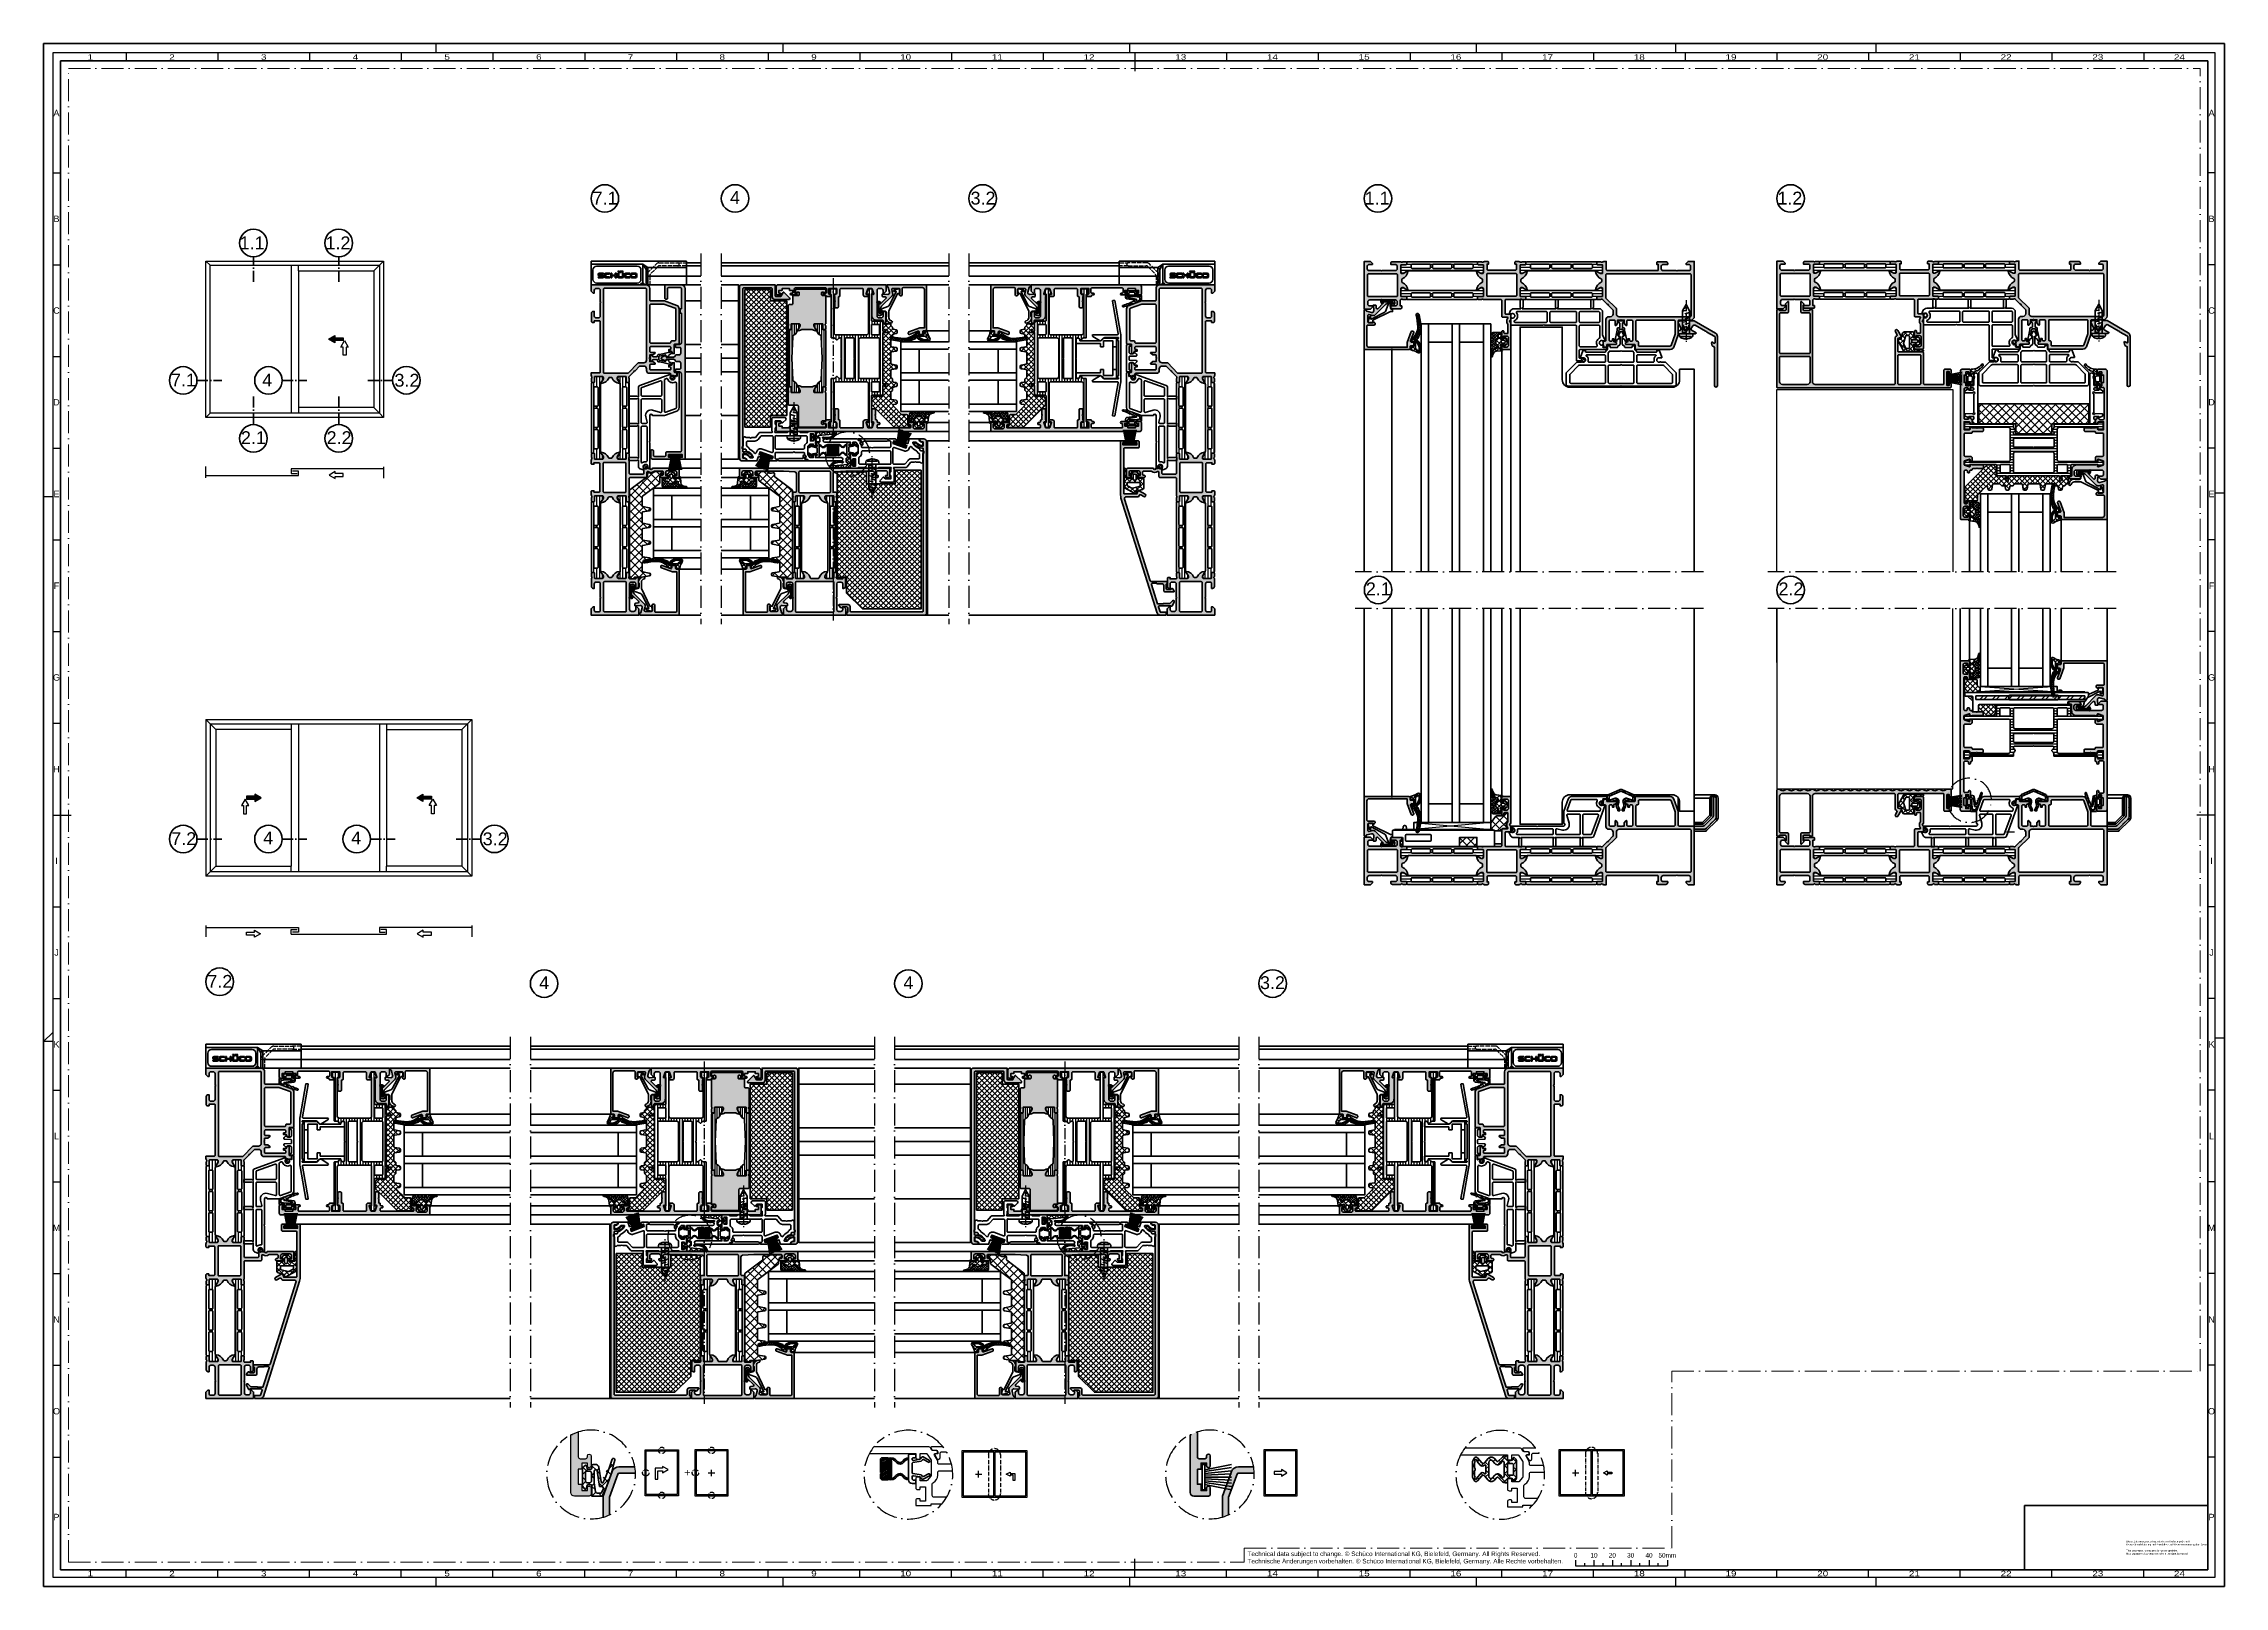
# Model space of a CAD drawing. Header units: millimetres. Extents: x -1189 to 0, y 0 to 841.
import ezdxf
from ezdxf.enums import TextEntityAlignment as Align

# ---------------------------------------------------------------- set-up
doc = ezdxf.new("R2010")
doc.units = ezdxf.units.MM
doc.linetypes.add('ACAD_ISO02W100', pattern=[15, 12, -3])
doc.linetypes.add('ACAD_ISO10W100', pattern=[18, 12, -3, 0, -3])
for name, color, linetype, lineweight in [('S01_Bemaßung', 140, 'Continuous', 25), ('S02_Beschriftung', 40, 'Continuous', 25), ('S03_AL_Kontur', 255, 'Continuous', 35), ('S04_AL_Schraffur', 253, 'Continuous', 25), ('S05_EPDM_Kontur', 31, 'Continuous', 50), ('S06_EPDM_Schraffur', 43, 'Continuous', 25), ('S07_Isolation_Kontur', 91, 'Continuous', 50), ('S08_Isolation_Schraffur', 103, 'Continuous', 25), ('S09_KS_Kontur', 254, 'Continuous', 50), ('S11_Stahl_Kontur', 62, 'Continuous', 50), ('S12_Stahl_Schraffur', 181, 'Continuous', 25), ('S13_Zubehör_Kontur', 32, 'Continuous', 50), ('S14_Zubehör_Schraffur', 33, 'Continuous', 25), ('S15_Glas_Kontur', 4, 'Continuous', 70), ('S18_Mittellinie', 10, 'ACAD_ISO10W100', 25), ('S19_Schnittlinie_dünn', 52, 'ACAD_ISO10W100', 50), ('S23_Konstruktion_025', 72, 'Continuous', 25), ('S27_Hilfslinie', 6, 'Continuous', 25), ('S35_Dämmung_Kontur', 3, 'Continuous', 35), ('S36_Dämmung_Schraffur', 120, 'Continuous', 25)]:
    doc.layers.add(name, color=color, linetype=linetype, lineweight=lineweight)
doc.layers.add('S22_Einfügepunkte', color=91, linetype='Continuous', lineweight=50, plot=False)
doc.layers.add('S26_Schriftfeld', color=7, linetype='Continuous', lineweight=25, plot=False)
doc.styles.add('K_A0_9', font='arial.ttf', dxfattribs={"height": 8.9808})
doc.styles.add('K_A1_8', font='arial.ttf', dxfattribs={"height": 5.9872})
doc.styles.add('SF_3', font='arial.ttf', dxfattribs={"height": 3})
doc.styles.add('SF_GEN', font='arial.ttf')
doc.styles.get("Standard").update_dxf_attribs({"font": 'arial.ttf'})
pattern_1 = [(45, (0, 0), (-1.414214, 1.414214), []), (135, (0, 0), (-1.414214, -1.414214), [])]

# ---------------------------------------------------------------- blocks, each defined once
blk = doc.blocks.new('244829_s')
at = {"layer": 'S06_EPDM_Schraffur'}
h = blk.add_hatch(dxfattribs=at)
h.set_pattern_fill('NETZ', color=256, scale=2, angle=45, style=0)
h.set_pattern_definition([(45, (617.6602, -88.6427), (-1.4142136, 1.4142136), []), (135, (617.6602, -88.6427), (-1.4142136, -1.4142136), [])])
edge = h.paths.add_edge_path()
edge.add_line((1.32, 1.51), (1.32, 5.76))
edge.add_arc((0.32, 5.76), 1, 0.00668, 45.00725)
edge.add_line((1.03, 6.46), (0.62, 6.87))
edge.add_arc((0.48, 6.73), 0.2, 45.00209, 165.01113)
edge.add_line((0.29, 6.78), (0.09, 6.05))
edge.add_arc((-0.2, 6.13), 0.3, 270.00647, 345.00234, ccw=False)
edge.add_line((-0.2, 5.83), (-0.93, 5.83))
edge.add_arc((-0.93, 6.13), 0.3, 180.00668, 270.00647, ccw=False)
edge.add_line((-1.23, 6.13), (-1.23, 6.83))
edge.add_arc((-1.53, 6.83), 0.3, 0.00668, 90)
edge.add_line((-1.53, 7.13), (-2.17, 7.13))
edge.add_arc((-2.17, 6.13), 1, 90, 165)
edge.add_line((-3.13, 6.39), (-3.74, 2.35))
edge.add_arc((-4.04, 2.4), 0.3, 205.38608, 351.4248, ccw=False)
edge.add_arc((33.35, 20.14), 41.68, 196.11081, 205.38608, ccw=False)
edge.add_arc((-7.06, 8.41), 0.4, 23.62948, 199.1369)
edge.add_arc((36.67, 18.09), 45.18, 192.53408, 205.73973)
edge.add_line((-4.03, -1.53), (-1.23, -1.53))
edge.add_line((-1.23, -1.53), (-1.23, 1.32))
edge.add_arc((-0.93, 1.32), 0.3, 90.00668, 180, ccw=False)
edge.add_line((-0.93, 1.62), (-0.2, 1.62))
edge.add_arc((-0.2, 1.32), 0.3, 15.0025, 90.00668, ccw=False)
edge.add_line((0.09, 1.39), (0.34, 0.46))
edge.add_arc((0.53, 0.52), 0.2, 195.00831, 320.00425)
edge.add_line((0.69, 0.39), (1.09, 0.86))
edge.add_arc((0.32, 1.51), 1, 320.00668, 360.00668)
edge = h.paths.add_edge_path(flags=16)
edge.add_line((-1.08, 4.83), (-1.08, 2.62))
edge.add_arc((-0.58, 2.62), 0.5, 180, 270)
edge.add_line((-0.58, 2.12), (0.02, 2.12))
edge.add_arc((0.02, 2.62), 0.5, 270, 360)
edge.add_line((0.52, 2.62), (0.52, 4.83))
edge.add_arc((0.02, 4.83), 0.5, 360, 450)
edge.add_line((0.02, 5.33), (-0.58, 5.33))
edge.add_arc((-0.58, 4.83), 0.5, 90, 180)
edge = h.paths.add_edge_path(flags=16)
edge.add_line((-1.88, 2.12), (-1.88, 5.35))
edge.add_arc((-2.18, 5.35), 0.3, 360, 450.00719)
edge.add_line((-2.18, 5.65), (-2.38, 5.65))
edge.add_arc((-2.38, 5.35), 0.3, 90.00719, 165)
edge.add_line((-2.66, 5.43), (-3.31, 1.14))
edge.add_line((-3.31, 1.14), (-3.86, 1.14))
edge.add_arc((-3.86, 0.64), 0.5, 90, 205.48396)
edge.add_line((-4.31, 0.42), (-3.82, -0.6))
edge.add_arc((-3.57, -0.43), 0.3, 214.1369, 270)
edge.add_line((-3.57, -0.73), (-2.73, -0.73))
edge.add_arc((-2.73, -0.23), 0.5, 270, 351.58904)
edge.add_line((-2.24, -0.31), (-1.88, 2.12))
at = {"layer": 'S05_EPDM_Kontur'}
for points in [[(1.32, 1.51), (1.32, 5.76, 0.198915), (1.03, 6.46), (0.62, 6.87, 0.577403), (0.29, 6.78), (0.09, 6.05, -0.339434), (-0.2, 5.83), (-0.93, 5.83, -0.414212), (-1.23, 6.13), (-1.23, 6.83, 0.414179), (-1.53, 7.13), (-2.17, 7.13, 0.339454), (-3.13, 6.39), (-3.74, 2.35, -0.740223), (-4.31, 2.27, -0.040493), (-6.7, 8.57, 0.961544), (-7.44, 8.28, 0.057684), (-4.03, -1.53), (-1.23, -1.53), (-1.23, 1.32, -0.414179), (-0.93, 1.62), (-0.2, 1.62, -0.339475), (0.09, 1.39), (0.34, 0.46, 0.606791), (0.69, 0.39), (1.09, 0.86, 0.176327)], [(-1.88, 2.12), (-1.88, 5.35, 0.41425), (-2.18, 5.65), (-2.38, 5.65, 0.339419), (-2.66, 5.43), (-3.31, 1.14), (-3.86, 1.14, 0.551369), (-4.31, 0.42), (-3.82, -0.6, 0.248694), (-3.57, -0.73), (-2.73, -0.73, 0.371842), (-2.24, -0.31)], [(-1.08, 4.83), (-1.08, 2.62, 0.414214), (-0.58, 2.12), (0.02, 2.12, 0.414214), (0.52, 2.62), (0.52, 4.83, 0.414214), (0.02, 5.33), (-0.58, 5.33, 0.414214)]]:
    blk.add_lwpolyline(points, format="xyb", close=True, dxfattribs=at)
blk = doc.blocks.new('244670_s')
at = {"layer": 'S13_Zubehör_Kontur'}
for points in [[(1.45, 0.75), (0, 8)], [(0.88, 8), (1.96, 0.75)], [(2.46, 0.75), (1.74, 8)], [(2.6, 8), (2.96, 0.75)], [(3.45, 0.75), (3.45, 8)], [(4.3, 8), (3.94, 0.75)], [(4.44, 0.75), (5.16, 8)], [(6.02, 8), (4.94, 0.75)], [(5.45, 0.75), (6.9, 8)]]:
    blk.add_lwpolyline(points, dxfattribs=at)
blk.add_lwpolyline([(6.9, 0.75), (6.9, 0), (0, 0), (0, 0.75)], close=True, dxfattribs=at)
blk = doc.blocks.new('FR_Schiebe')
at = {"layer": 'S23_Konstruktion_025'}
for points in [[(6.5, -9), (-6.5, -9), (-6.5, 9), (6.5, 9)], [(6, -8.5), (-6, -8.5), (-6, 8.5), (6, 8.5)], [(-0.33, 0.5), (2.5, 0.5), (2.5, -0.5), (-0.33, -0.5), (-0.33, -1.25), (-2.5, 0), (-0.33, 1.25)]]:
    blk.add_lwpolyline(points, close=True, dxfattribs=at)
blk = doc.blocks.new('FR_Hebe-Schiebe')
at = {"layer": 'S23_Konstruktion_025'}
for points in [[(6.5, 9), (-6.5, 9), (-6.5, -9), (6.5, -9)], [(6, 8.5), (-6, 8.5), (-6, -8.5), (6, -8.5)], [(-0.33, 1.75), (2.5, 1.75), (2.5, -2.5), (1.5, -2.5), (1.5, 0.75), (-0.33, 0.75), (-0.33, 0), (-2.5, 1.25), (-0.33, 2.5)]]:
    blk.add_lwpolyline(points, close=True, dxfattribs=at)
blk = doc.blocks.new('A$C3FCB7A00')
at = {"layer": 'S18_Mittellinie', "ltscale": 0.2}
for p, q in [((0, 29.5), (0, 3.9)), ((7.9, 29.5), (7.9, 3.9))]:
    blk.add_line(p, q, dxfattribs=at)
for centre, start, end in [((3.9, 29.4), 359.8457, 180.1543), ((3.9, 3.9), 179.8457, 0.1543)]:
    blk.add_arc(centre, 3.93, start, end, dxfattribs=at)
blk = doc.blocks.new('278368_s')
at = {"layer": 'S14_Zubehör_Schraffur'}
h = blk.add_hatch(dxfattribs=at)
h.set_pattern_fill('NETZ', color=256, scale=0.6, angle=300)
h.set_pattern_definition([(300, (4.6748, -14.8915), (0.519615, 0.3), []), (30, (4.6748, -14.8915), (-0.3, 0.519615), [])])
h.paths.add_polyline_path([(-10.4, -5.15, -1), (-10.4, -5.55), (-10.4, -6.55, 0.414214), (-10.2, -6.75), (-9.1, -6.75, 0.414214), (-8.2, -5.85), (-8.2, -2.45, 0.414214), (-9.1, -1.55), (-10.2, -1.55, 0.414214), (-10.4, -1.75)], flags=16)
edge = h.paths.add_edge_path()
edge.add_arc((-5.5, -1.5), 1.35, 215.87687, 326.08813, ccw=False)
edge.add_arc((-8.08, -3.37), 1.84, 35.87687, 92.97519)
edge.add_arc((-9.1, -2.45), 1.3, 0, 44.88342, ccw=False)
edge.add_line((-7.8, -2.45), (-7.8, -5.85))
edge.add_arc((-9.1, -5.85), 1.3, -44.88342, 0, ccw=False)
edge.add_arc((-8.08, -4.93), 1.84, 267.02481, 324.12313)
edge.add_arc((-5.5, -6.8), 1.35, 33.91187, 144.12313, ccw=False)
edge.add_arc((-3.05, -5.15), 1.61, 213.91187, 264.48943)
edge.add_arc((-3.07, -5.2), 1.95, 213.24717, 266.06932, ccw=False)
edge.add_arc((-5.5, -6.8), 0.96, 33.24717, 144.12313)
edge.add_arc((-8.09, -4.93), 2.23, 254.54677, 324.12313, ccw=False)
edge.add_arc((-9.1, -5.85), 1.3, 270, 288.72743, ccw=False)
edge.add_line((-9.1, -7.15), (-10.3, -7.15))
edge.add_arc((-10.3, -6.65), 0.5, 180, 270, ccw=False)
edge.add_line((-10.8, -6.65), (-10.8, -5.55))
edge.add_arc((-10.8, -5.35), 0.2, 270, 450)
edge.add_line((-10.8, -5.15), (-10.8, -1.65))
edge.add_arc((-10.3, -1.65), 0.5, 90, 180, ccw=False)
edge.add_line((-10.3, -1.15), (-9.1, -1.15))
edge.add_arc((-9.1, -2.45), 1.3, 71.27257, 90, ccw=False)
edge.add_arc((-8.09, -3.37), 2.23, 35.87687, 105.45323, ccw=False)
edge.add_arc((-5.5, -1.5), 0.96, 215.87687, 326.75283)
edge.add_arc((-3.07, -3.1), 1.95, 93.93068, 146.75283, ccw=False)
edge.add_line((-3.2, -1.15), (-3.2, -1.55))
edge.add_arc((-3.05, -3.15), 1.61, 95.51057, 146.08813)
h = blk.add_hatch(dxfattribs=at)
h.set_pattern_fill('ANSI31', color=256, scale=0.1, angle=165)
h.set_pattern_definition([(210, (4.67483, -14.8915), (0.15875, -0.274963), [])])
edge = h.paths.add_edge_path()
edge.add_arc((-10.4, -5.35), 0.2, -90, 90, ccw=False)
edge.add_line((-10.4, -5.55), (-10.4, -6.55))
edge.add_arc((-10.2, -6.55), 0.2, 180, 270)
edge.add_line((-10.2, -6.75), (-9.1, -6.75))
edge.add_arc((-9.1, -5.85), 0.9, 270, 360)
edge.add_line((-8.2, -5.85), (-8.2, -2.45))
edge.add_arc((-9.1, -2.45), 0.9, 0, 90)
edge.add_line((-9.1, -1.55), (-10.2, -1.55))
edge.add_arc((-10.2, -1.75), 0.2, 90, 180)
edge.add_line((-10.4, -1.75), (-10.4, -5.15))
at = {"layer": 'S13_Zubehör_Kontur'}
blk.add_line((-3.2, -6.75), (-3.2, -7.15), dxfattribs=at)
for points in [[(-3.2, -7.15, -0.23465), (-4.7, -6.27, 0.525435), (-6.28, -6.24, -0.313268), (-8.68, -7.08, -0.081896), (-9.1, -7.15), (-10.3, -7.15, -0.414214), (-10.8, -6.65), (-10.8, -5.55, 1), (-10.8, -5.15), (-10.8, -1.65, -0.414214), (-10.3, -1.15), (-9.1, -1.15, -0.081896), (-8.68, -1.22, -0.313268), (-6.28, -2.06, 0.525435), (-4.7, -2.03, -0.23465), (-3.2, -1.15), (-3.2, -1.55, 0.22434), (-4.38, -2.25)], [(-4.38, -2.25, -0.521739), (-6.59, -2.29, 0.254424), (-8.18, -1.53, -0.198384), (-7.8, -2.45), (-7.8, -5.85, -0.198384), (-8.18, -6.77, 0.254424), (-6.59, -6.01, -0.521739), (-4.38, -6.05, 0.22434), (-3.2, -6.75)]]:
    blk.add_lwpolyline(points, format="xyb", dxfattribs=at)
for points in [[(-9.1, -6.75, 0.414214), (-8.2, -5.85), (-8.2, -2.45, 0.414214), (-9.1, -1.55), (-10.2, -1.55, 0.414214), (-10.4, -1.75), (-10.4, -5.15, -1), (-10.4, -5.55), (-10.4, -6.55, 0.414214), (-10.2, -6.75)], [(-9.1, -6.75, 0.414214), (-8.2, -5.85), (-8.2, -2.45, 0.414214), (-9.1, -1.55), (-10.2, -1.55, 0.414214), (-10.4, -1.75), (-10.4, -5.15, -1), (-10.4, -5.55), (-10.4, -6.55, 0.414214), (-10.2, -6.75)], [(-10.4, -5.15, -1), (-10.4, -5.55), (-10.4, -6.55, 0.414214), (-10.2, -6.75), (-9.1, -6.75, 0.414214), (-8.2, -5.85), (-8.2, -2.45, 0.414214), (-9.1, -1.55), (-10.2, -1.55, 0.414214), (-10.4, -1.75)], [(-1.85, -6.05, 0.466308), (-2.2, -6.34), (-2.2, -6.75, 0.414214), (-1.7, -7.25), (-1.5, -7.25, -0.414214), (-1.2, -7.55), (-1.2, -7.95, -0.414214), (-1.4, -8.15), (-2.2, -8.15, -0.414214), (-3.2, -7.15), (-3.2, -0.65, -0.414214), (-2.7, -0.15), (-1.4, -0.15, -0.414214), (-1.2, -0.35), (-1.2, -0.85, -0.414214), (-1.5, -1.15), (-1.9, -1.15, 0.414214), (-2.2, -1.45), (-2.2, -1.56, 0.466308), (-1.85, -1.85), (0, -1.53), (0.47, -0.96, -0.366443), (0.85, -0.89), (2.55, -1.87, -1), (2.25, -2.39), (0.92, -1.62, 0.366443), (0.66, -1.67), (0.37, -2.02, -0.178577), (0.25, -2.09), (-1.95, -2.48, 0.36397), (-2.2, -2.78), (-2.2, -5.12, 0.36397), (-1.95, -5.42), (0.25, -5.81, -0.178577), (0.37, -5.88), (0.66, -6.23, 0.366443), (0.92, -6.28), (2.25, -5.51, -1), (2.55, -6.03), (0.85, -7.01, -0.366443), (0.47, -6.94), (0, -6.37)], [(-3.2, -0.65, -0.414214), (-2.7, -0.15), (-1.4, -0.15, -0.414214), (-1.2, -0.35), (-1.2, -0.85, -0.414214), (-1.5, -1.15), (-1.9, -1.15, 0.414214), (-2.2, -1.45), (-2.2, -1.56, 0.466308), (-1.85, -1.85), (0, -1.53), (0.47, -0.96, -0.366443), (0.85, -0.89), (2.55, -1.87, -1), (2.25, -2.39), (0.92, -1.62, 0.366443), (0.66, -1.67), (0.37, -2.02, -0.178577), (0.25, -2.09), (-1.95, -2.48, 0.36397), (-2.2, -2.78), (-2.2, -5.12, 0.36397), (-1.95, -5.42), (0.25, -5.81, -0.178577), (0.37, -5.88), (0.66, -6.23, 0.366443), (0.92, -6.28), (2.25, -5.51, -1), (2.55, -6.03), (0.85, -7.01, -0.366443), (0.47, -6.94), (0, -6.37), (-1.85, -6.05, 0.466308), (-2.2, -6.34), (-2.2, -6.75, 0.414214), (-1.7, -7.25), (-1.5, -7.25, -0.414214), (-1.2, -7.55), (-1.2, -7.95, -0.414214), (-1.4, -8.15), (-2.2, -8.15, -0.414214), (-3.2, -7.15)]]:
    blk.add_lwpolyline(points, format="xyb", close=True, dxfattribs=at)
blk = doc.blocks.new('278872_s')
at = {"layer": 'S06_EPDM_Schraffur'}
h = blk.add_hatch(dxfattribs=at)
h.set_pattern_fill('NETZ', color=256, scale=1.5, angle=45)
h.set_pattern_definition([(45, (0, 0), (-1.06066, 1.06066), []), (135, (0, 0), (-1.06066, -1.06066), [])])
edge = h.paths.add_edge_path(flags=16)
edge.add_arc((-1.53, 2.4), 0.3, 270, 404.92338)
edge.add_line((-1.32, 2.61), (-1.91, 3.2))
edge.add_arc((-1.2, 3.91), 1, 129.92338, 224.92338, ccw=False)
edge.add_line((-1.84, 4.67), (-1.16, 5.24))
edge.add_arc((-1.55, 5.7), 0.6, 309.92338, 450)
edge.add_line((-1.55, 6.3), (-5.35, 6.3))
edge.add_arc((-5.35, 5.7), 0.6, 90, 230.07662)
edge.add_line((-5.74, 5.24), (-5.06, 4.67))
edge.add_arc((-5.7, 3.91), 1, -44.92338, 50.07662, ccw=False)
edge.add_line((-4.99, 3.2), (-5.58, 2.61))
edge.add_arc((-5.37, 2.4), 0.3, 135.07662, 270)
edge.add_line((-5.37, 2.1), (-1.53, 2.1))
edge = h.paths.add_edge_path(flags=16)
edge.add_arc((-2.35, 0), 0.5, 270, 360)
edge.add_line((-1.85, 0), (-1.85, 0.7))
edge.add_arc((-2.35, 0.7), 0.5, 360, 450)
edge.add_line((-2.35, 1.2), (-4.55, 1.2))
edge.add_arc((-4.55, 0.7), 0.5, 90, 180)
edge.add_line((-5.05, 0.7), (-5.05, 0))
edge.add_arc((-4.55, 0), 0.5, 180, 270)
edge.add_line((-4.55, -0.5), (-2.35, -0.5))
edge = h.paths.add_edge_path(flags=16)
edge.add_arc((-2.45, 7.3), 0.2, 270, 401.59265)
edge.add_line((-2.3, 7.43), (-2.35, 7.49))
edge.add_arc((-1.75, 8.02), 0.8, 130.41829, 221.59265, ccw=False)
edge.add_line((-2.27, 8.63), (-1.32, 9.43))
edge.add_arc((-1.13, 9.2), 0.3, 83.0226, 130.41829, ccw=False)
edge.add_arc((-1.05, 9.8), 0.3, 263.0226, 479.4657)
edge.add_arc((-1.35, 10.32), 0.3, 247.86945, 299.4657, ccw=False)
edge.add_arc((-2.03, 8.65), 1.5, 67.86945, 98.6634)
edge.add_arc((-2.33, 10.63), 0.5, 238.47015, 278.6634, ccw=False)
edge.add_arc((-2.8, 9.87), 0.4, 58.47015, 139.12074)
edge.add_arc((-3.48, 10.45), 0.5, 273.49508, 319.12074, ccw=False)
edge.add_arc((-3.42, 10.45), 0.5, 220.87926, 266.50492, ccw=False)
edge.add_arc((-4.1, 9.87), 0.4, 40.87926, 121.52985)
edge.add_arc((-4.57, 10.63), 0.5, 261.3366, 301.52985, ccw=False)
edge.add_arc((-4.87, 8.65), 1.5, 81.3366, 112.13055)
edge.add_arc((-5.55, 10.32), 0.3, 240.5343, 292.13055, ccw=False)
edge.add_arc((-5.85, 9.8), 0.3, 60.5343, 276.9774)
edge.add_arc((-5.77, 9.2), 0.3, 49.58171, 96.9774, ccw=False)
edge.add_line((-5.58, 9.43), (-4.63, 8.63))
edge.add_arc((-5.15, 8.02), 0.8, -41.59265, 49.58171, ccw=False)
edge.add_line((-4.55, 7.49), (-4.6, 7.43))
edge.add_arc((-4.45, 7.3), 0.2, 138.40735, 270)
edge.add_line((-4.45, 7.1), (-2.45, 7.1))
edge = h.paths.add_edge_path()
edge.add_arc((-5.56, -0.3), 1, 230, 270, ccw=False)
edge.add_line((-6.2, -1.07), (-6.63, -0.71))
edge.add_arc((-6.5, -0.55), 0.2, 105, 230, ccw=False)
edge.add_line((-6.55, -0.36), (-6.17, -0.26))
edge.add_arc((-6.25, 0.03), 0.3, 285, 360)
edge.add_line((-5.95, 0.03), (-5.95, 1))
edge.add_arc((-6.15, 1), 0.2, 360, 450)
edge.add_line((-6.15, 1.2), (-6.9, 1.2))
edge.add_arc((-6.9, 1.4), 0.2, 180, 270, ccw=False)
edge.add_line((-7.1, 1.4), (-7.1, 1.81))
edge.add_arc((-6.1, 1.81), 1, 135.07662, 180, ccw=False)
edge.add_line((-6.81, 2.51), (-5.64, 3.69))
edge.add_arc((-5.85, 3.9), 0.3, 315.07662, 410.07662)
edge.add_line((-5.66, 4.13), (-6.41, 4.76))
edge.add_arc((-5.7, 5.6), 1.1, 129.58171, 230.07662, ccw=False)
edge.add_line((-6.4, 6.45), (-5.23, 7.41))
edge.add_arc((-5.55, 7.8), 0.5, 309.58171, 409.58171)
edge.add_line((-5.23, 8.18), (-6.62, 9.37))
edge.add_arc((-6.3, 9.75), 0.5, 137.78481, 229.58171, ccw=False)
edge.add_arc((-5.16, 8.72), 2.03, 90, 137.78481, ccw=False)
edge.add_line((-5.16, 10.76), (-1.74, 10.76))
edge.add_arc((-1.74, 8.72), 2.03, 42.21519, 90, ccw=False)
edge.add_arc((-0.6, 9.75), 0.5, -49.58171, 42.21519, ccw=False)
edge.add_line((-0.28, 9.37), (-1.67, 8.18))
edge.add_arc((-1.35, 7.8), 0.5, 130.41829, 230.41829)
edge.add_line((-1.67, 7.41), (-0.5, 6.45))
edge.add_arc((-1.2, 5.6), 1.1, -50.07662, 50.41829, ccw=False)
edge.add_line((-0.49, 4.76), (-1.24, 4.13))
edge.add_arc((-1.05, 3.9), 0.3, 129.92338, 224.92338)
edge.add_line((-1.26, 3.69), (-0.09, 2.51))
edge.add_arc((-0.8, 1.81), 1, 0, 44.92338, ccw=False)
edge.add_line((0.2, 1.81), (0.2, 1.4))
edge.add_arc((0, 1.4), 0.2, -90, 0, ccw=False)
edge.add_line((0, 1.2), (-0.75, 1.2))
edge.add_arc((-0.75, 1), 0.2, 90, 180)
edge.add_line((-0.95, 1), (-0.95, 0.03))
edge.add_arc((-0.65, 0.03), 0.3, 180, 255)
edge.add_line((-0.73, -0.26), (-0.35, -0.36))
edge.add_arc((-0.4, -0.55), 0.2, -50, 75, ccw=False)
edge.add_line((-0.27, -0.71), (-0.7, -1.07))
edge.add_arc((-1.34, -0.3), 1, 270, 310, ccw=False)
edge.add_line((-1.34, -1.3), (-5.56, -1.3))
at = {"layer": 'S05_EPDM_Kontur'}
for points in [[(-5.56, -1.3, -0.176327), (-6.2, -1.07), (-6.63, -0.71, -0.606815), (-6.55, -0.36), (-6.17, -0.26, 0.339454), (-5.95, 0.03), (-5.95, 1, 0.414214), (-6.15, 1.2), (-6.9, 1.2, -0.414214), (-7.1, 1.4), (-7.1, 1.81, -0.198565), (-6.81, 2.51), (-5.64, 3.69, 0.440011), (-5.66, 4.13), (-6.41, 4.76, -0.468939), (-6.4, 6.45), (-5.23, 7.41, 0.466308), (-5.23, 8.18), (-6.62, 9.37, -0.423429), (-6.67, 10.09, -0.211575), (-5.16, 10.76), (-1.74, 10.76, -0.211575), (-0.23, 10.09, -0.423429), (-0.28, 9.37), (-1.67, 8.18, 0.466308), (-1.67, 7.41), (-0.5, 6.45, -0.468939), (-0.49, 4.76), (-1.24, 4.13, 0.440011), (-1.26, 3.69), (-0.09, 2.51, -0.198565), (0.2, 1.81), (0.2, 1.4, -0.414214), (0, 1.2), (-0.75, 1.2, 0.414214), (-0.95, 1), (-0.95, 0.03, 0.339454), (-0.73, -0.26), (-0.35, -0.36, -0.606815), (-0.27, -0.71), (-0.7, -1.07, -0.176327), (-1.34, -1.3)], [(-2.45, 7.1, 0.646883), (-2.3, 7.43), (-2.35, 7.49, -0.42023), (-2.27, 8.63), (-1.32, 9.43, -0.209802), (-1.09, 9.5, 1.381993), (-1.2, 10.06, -0.229013), (-1.46, 10.04, 0.135178), (-2.25, 10.14, -0.177197), (-2.59, 10.21, 0.367188), (-3.1, 10.13, -0.201752), (-3.45, 9.96, -0.201752), (-3.8, 10.13, 0.367188), (-4.31, 10.21, -0.177197), (-4.65, 10.14, 0.135178), (-5.44, 10.04, -0.229013), (-5.7, 10.06, 1.381993), (-5.81, 9.5, -0.209802), (-5.58, 9.43), (-4.63, 8.63, -0.42023), (-4.55, 7.49), (-4.6, 7.43, 0.646883), (-4.45, 7.1)], [(-1.53, 2.1, 0.667695), (-1.32, 2.61), (-1.91, 3.2, -0.440011), (-1.84, 4.67), (-1.16, 5.24, 0.700706), (-1.55, 6.3), (-5.35, 6.3, 0.700706), (-5.74, 5.24), (-5.06, 4.67, -0.440011), (-4.99, 3.2), (-5.58, 2.61, 0.667695), (-5.37, 2.1)], [(-2.35, -0.5, 0.414214), (-1.85, 0), (-1.85, 0.7, 0.414214), (-2.35, 1.2), (-4.55, 1.2, 0.414214), (-5.05, 0.7), (-5.05, 0, 0.414214), (-4.55, -0.5)]]:
    blk.add_lwpolyline(points, format="xyb", close=True, dxfattribs=at)
blk = doc.blocks.new('284321_s')
at = {"layer": 'S06_EPDM_Schraffur'}
h = blk.add_hatch(dxfattribs=at)
h.set_pattern_fill('NETZ', color=256, scale=2, angle=45, style=0)
h.set_pattern_definition([(45, (-5.9793, -9.2785), (-1.41421, 1.41421), []), (135, (-5.9793, -9.2785), (-1.41421, -1.41421), [])])
h.paths.add_polyline_path([(-0.4, -1.3), (-0.4, 0, -0.414214), (-0.1, 0.3), (0, 0.3, 0.667911), (0.2, 0.8), (-0.8, 1.9, 0.199004), (-1.2, 2), (-2.8, 2, 0.199038), (-3.2, 1.9), (-4.2, 0.8, 0.667817), (-4, 0.3), (-3.9, 0.3, -0.414214), (-3.6, 0), (-3.6, -1.3, -1), (-4.6, -1.3), (-6, -1.3), (-6, -2.5, 0.414214), (-5.5, -3), (-4.4, -3, -0.267949), (-3.9, -3.2), (-3.5, -3.9, 0.267949), (-3.1, -4.2), (-0.9, -4.2, 0.267949), (-0.4, -3.9), (0, -3.2, -0.267949), (0.4, -3), (1.1, -3, -0.353497), (1.5, -3.4, 0.3416), (5.1, -6.4, -0.067527), (6, -6.6), (6.3, -6.7, 0.643242), (6.1, -6), (4.9, -5.8, -0.334543), (3.3, -4), (3, -0.9, 0.41421), (2.6, -0.5), (2.6, -1.3), (0.6, -1.3, -1)])
h.paths.add_polyline_path([(-1.7, -1.3), (-2.3, -1.3, -0.414225), (-2.8, -0.8), (-2.8, 0.3, -0.414235), (-2.3, 0.8), (-1.7, 0.8, -0.414235), (-1.2, 0.3), (-1.2, -0.8, -0.414225)], flags=16)
h = blk.add_hatch(dxfattribs=at)
h.set_pattern_fill('NETZ', color=256, angle=45, style=0)
h.set_pattern_definition([(45, (-7.0002, -9.3785), (-0.707107, 0.707107), []), (135, (-7.0002, -9.3785), (-0.707107, -0.707107), [])])
h.paths.add_polyline_path([(1.1, -5.7, 0.220237), (3.4, -6.8), (6.1, -6.8, 0.166917), (6.3, -6.7), (6, -6.6, 0.067527), (5.1, -6.4, -0.342203), (1.5, -3.4, 0.348876), (1.1, -3), (0.4, -3, 0.267949), (0, -3.2), (-0.4, -3.9, -0.267949), (-0.9, -4.2), (-3.1, -4.2, -0.267949), (-3.5, -3.9), (-3.9, -3.2, 0.267949), (-4.4, -3), (-5.5, -3, -0.414214), (-6, -2.5), (-6, -1.3), (-6.7, -1.3, 0.414214), (-7, -1.6), (-7, -5.6), (-6.3, -6.6, 0.668184), (-5.6, -6.5), (-5.4, -5.9, -0.767324), (-4.6, -5.9), (-4.4, -6.5, 0.767333), (-3.6, -6.5), (-3.4, -5.9, -0.767325), (-2.6, -5.9), (-2.4, -6.5, 0.767333), (-1.6, -6.5), (-1.4, -5.9, -0.767324), (-0.6, -5.9), (-0.4, -6.5, 0.87698), (0.4, -6.4), (0.4, -6, -0.698124)])
at = {"layer": 'S05_EPDM_Kontur'}
for p, q in [((-3.2, 1.9), (-4.2, 0.8)), ((-4, 0.3), (-3.9, 0.3)), ((-1.2, 2), (-2.8, 2)), ((0.2, 0.8), (-0.8, 1.9)), ((-0.1, 0.3), (0, 0.3)), ((-7, -1.6), (-7, -5.6)), ((-7, -5.6), (-6.3, -6.6)), ((-4.6, -1.3), (-6.7, -1.3)), ((-5.6, -6.5), (-5.4, -5.9)), ((-4.6, -5.9), (-4.4, -6.5)), ((-3.6, 0), (-3.6, -1.3)), ((-3.6, -6.5), (-3.4, -5.9)), ((-2.6, -5.9), (-2.4, -6.5)), ((-1.6, -6.5), (-1.4, -5.9)), ((-0.6, -5.9), (-0.4, -6.5)), ((-0.4, -1.3), (-0.4, 0)), ((0.4, -6.4), (0.4, -6)), ((2.6, -1.3), (0.6, -1.3)), ((2.6, -0.5), (2.6, -1.3)), ((3.3, -4), (3, -0.9)), ((3.4, -6.8), (6.1, -6.8)), ((6.1, -6), (4.9, -5.8))]:
    blk.add_line(p, q, dxfattribs=at)
blk.add_lwpolyline([(-1.2, -0.8, -0.414225), (-1.7, -1.3), (-2.3, -1.3, -0.414225), (-2.8, -0.8), (-2.8, 0.3, -0.414235), (-2.3, 0.8), (-1.7, 0.8, -0.414235), (-1.2, 0.3)], format="xyb", close=True, dxfattribs=at)
blk.add_lwpolyline([(-6, -1.3), (-6, -2.5, 0.414214), (-5.5, -3), (-4.4, -3, -0.267949), (-3.9, -3.2), (-3.5, -3.9, 0.267949), (-3.1, -4.2), (-0.9, -4.2, 0.267949), (-0.4, -3.9), (0, -3.2, -0.267949), (0.4, -3), (1.1, -3, -0.353497), (1.5, -3.4, 0.3416), (5.1, -6.4, -0.067527), (6, -6.6), (6.3, -6.7)], format="xyb", dxfattribs=at)
for centre, radius, start, end in [((-4, 0.6), 0.3, 134.9981, 270.0001), ((-3.9, 0), 0.3, 360, 90), ((-2.8, 1.5), 0.5, 90, 135.0277), ((-1.2, 1.5), 0.5, 44.9798, 90), ((-0.1, 0), 0.3, 90, 180), ((0, 0.6), 0.3, 270.0055, 44.9966), ((-6.7, -1.6), 0.3, 90, 180), ((-6, -6.4), 0.4, 209.9997, 345.0005), ((-5, -6), 0.4, 15.0002, 164.9998), ((-4.1, -1.3), 0.5, 180.0006, 0.0006), ((-4, -6.4), 0.4, 194.9996, 345.0004), ((-3, -6), 0.4, 15.0002, 164.9998), ((-2, -6.4), 0.4, 194.9996, 345.0004), ((-1, -6), 0.4, 15.0002, 164.9998), ((0.1, -1.3), 0.5, 180, 360), ((0, -6.4), 0.4, 194.9997, 0.0002), ((0.8, -6), 0.4, 40.3208, 180), ((3.4, -3.8), 3, 220.3198, 270.0013), ((2.6, -0.9), 0.4, 0.0006, 89.9999), ((5.3, -3.8), 2, 185.0082, 258.9975), ((6.1, -6.4), 0.4, 269.9191, 78.9894)]:
    blk.add_arc(centre, radius, start, end, dxfattribs=at)
blk = doc.blocks.new('184060_s')
at = {"layer": 'S04_AL_Schraffur'}
h = blk.add_hatch(color=256, dxfattribs=at)
h.dxf.hatch_style = 1
h.paths.add_polyline_path([(3.5, -2), (7, -2, -0.414214), (7.5, -2.5), (7.5, -4.9), (6.9, -4.9), (7.3, -5.6, 0.767327), (8.7, -5.3), (8.7, -2, -0.414214), (9.2, -1.5), (19.8, -1.5, -0.414214), (20.8, -2.5), (20.8, -23.5), (18.5, -23.5, 0.087489), (18.3, -23.5), (12.3, -25.7, 0.407165), (12, -26.3, 0.628624), (12.7, -27), (17.3, -25.3, -0.520567), (18, -25.7), (18, -26.5, 0.414214), (18.5, -27), (19.5, -27, 0.414214), (20, -26.5), (20, -25.5, -0.414214), (20.5, -25), (21.5, -25, 0.414214), (22, -24.5), (22, 0), (0.5, 0), (0.5, -1), (0.6, -1, -0.335943), (1.1, -1.4), (1.8, -4, -0.520567), (0.8, -5.2), (-2.1, -5, 0.436253), (-2.2, -5.1), (-2.2, -6, 0.392512), (-1.7, -6.5), (-0.5, -6.6, -0.64151), (-0.2, -7.5), (-3.2, -10.4, -0.420335), (-3.4, -10.4), (-3.8, -10, 0.675747), (-4, -10.1), (-4, -13.4, 0.250492), (-3.9, -13.7, -0.250492), (-3.6, -14.2), (-3.6, -15.2, 1), (-3.1, -15.2), (-3.1, -13.1, -0.198912), (-2.5, -11.6), (3.2, -6, 0.27133), (3.5, -4.5), (3, -2.6, -0.49707)])
at = {"layer": 'S03_AL_Kontur'}
blk.add_lwpolyline([(9.2, -1.5, 0.414214), (8.7, -2), (8.7, -5.3, -0.767327), (7.3, -5.6), (6.9, -4.9), (7.5, -4.9), (7.5, -2.5, 0.414214), (7, -2), (3.5, -2, 0.49707), (3, -2.6), (3.5, -4.5, -0.27133), (3.2, -6), (-2.5, -11.6, 0.198912), (-3.1, -13.1), (-3.1, -15.2, -1), (-3.6, -15.2), (-3.6, -14.2, 0.250492), (-3.9, -13.7, -0.250492), (-4, -13.4), (-4, -10.1, -0.675747), (-3.8, -10), (-3.4, -10.4, 0.420335), (-3.2, -10.4), (-0.2, -7.5, 0.64151), (-0.5, -6.6), (-1.7, -6.5, -0.392512), (-2.2, -6), (-2.2, -5.1, -0.436253), (-2.1, -5), (0.8, -5.2, 0.520567), (1.8, -4), (1.1, -1.4, 0.335943), (0.6, -1), (0.5, -1), (0.5, 0), (22, 0), (22, -24.5, -0.414214), (21.5, -25), (20.5, -25, 0.414214), (20, -25.5), (20, -26.5, -0.414214), (19.5, -27), (18.5, -27, -0.414214), (18, -26.5), (18, -25.7, 0.520567), (17.3, -25.3), (12.7, -27, -0.520567), (12, -26.5), (12, -26.2, -0.315299), (12.3, -25.7), (18.3, -23.5, -0.087489), (18.5, -23.5), (20.8, -23.5), (20.8, -2.5, 0.414214), (19.8, -1.5)], format="xyb", close=True, dxfattribs=at)
blk = doc.blocks.new('460690_s')
at = {"layer": 'S04_AL_Schraffur'}
h = blk.add_hatch(color=256, dxfattribs=at)
h.dxf.hatch_style = 1
h.paths.add_polyline_path([(3.9, 6, -0.414214), (2.9, 5), (0.9, 5, 0.414214), (0.7, 4.8), (0.7, 3.6, 0.414214), (0.9, 3.4), (3.1, 3.4, -0.414214), (3.6, 2.9), (3.6, 0.2, -0.414214), (2.6, -0.8), (0.9, -0.8, 0.402058), (0.7, -0.9, -0.402058), (-0.3, -1.9), (-4.3, -1.9, 0.616971), (-5.3, -1.2), (-6.8, -2, 0.595169), (-6.8, -3), (-5.3, -3.8, 0.616971), (-4.3, -3.1), (-0.3, -3.1, -0.402058), (0.7, -4.1, 0.402058), (0.9, -4.3), (2.6, -4.3, -0.414214), (3.6, -5.3), (3.6, -7.9, -0.414214), (3.1, -8.4), (0.9, -8.4, 0.414214), (0.7, -8.6), (0.7, -9.8, 0.414214), (0.9, -10), (2.9, -10, -0.414214), (3.9, -11), (3.9, -27, 0.540575), (3.2, -27.5), (3.2, -29, 0.540575), (3.9, -29.5), (3.9, -40.5, -0.414214), (3.4, -41), (-3.1, -41, -0.414214), (-3.6, -40.5), (-3.6, -35.2, 0.57735), (-4.4, -34.8, 0.57735), (-5.1, -35.2), (-5.1, -42, 0.414214), (-4.6, -42.5), (3.9, -42.5, 0.414214), (5.9, -40.5), (5.9, 52, 0.414214), (5.4, 52.5), (3.6, 52.5, 1), (3.6, 51.5), (4.4, 51.5), (4.4, 50), (-3.1, 50), (-3.1, 51.5), (-2.3, 51.5, 1), (-2.3, 52.5), (-11.8, 52.5, 0.414214), (-12.8, 51.5), (-12.8, 48, 0.57735), (-12, 47.6, 0.57735), (-11.3, 48), (-11.3, 50.5, -0.414214), (-10.8, 51), (-5.1, 51, -0.414214), (-4.6, 50.5), (-4.6, 49.5, 0.414214), (-3.6, 48.5), (3.4, 48.5, -0.414214), (3.9, 48)])
at = {"layer": 'S03_AL_Kontur'}
blk.add_lwpolyline([(-6.8, -3, -0.595169), (-6.8, -2), (-5.3, -1.2, -0.568543), (-4.3, -1.8), (-4.3, -1.9), (-0.3, -1.9, 0.402058), (0.7, -0.9, -0.402058), (0.9, -0.8), (2.6, -0.8, 0.414214), (3.6, 0.2), (3.6, 2.9, 0.414214), (3.1, 3.4), (0.9, 3.4, -0.414214), (0.7, 3.6), (0.7, 4.8, -0.414214), (0.9, 5), (2.9, 5, 0.414214), (3.9, 6), (3.9, 48, 0.414214), (3.4, 48.5), (-3.6, 48.5, -0.414214), (-4.6, 49.5), (-4.6, 50.5, 0.414214), (-5.1, 51), (-10.8, 51, 0.414214), (-11.3, 50.5), (-11.3, 48, -0.414214), (-11.8, 47.5), (-12.3, 47.5, -0.414214), (-12.8, 48), (-12.8, 51.5, -0.414214), (-11.8, 52.5), (-2.3, 52.5, -1), (-2.3, 51.5), (-3.1, 51.5), (-3.1, 50), (4.4, 50), (4.4, 51.5), (3.6, 51.5, -1), (3.6, 52.5), (5.4, 52.5, -0.414214), (5.9, 52), (5.9, -40.5, -0.414214), (3.9, -42.5), (-4.6, -42.5, -0.414214), (-5.1, -42), (-5.1, -35.2, -0.414214), (-4.6, -34.7), (-4.1, -34.7, -0.414214), (-3.6, -35.2), (-3.6, -40.5, 0.414214), (-3.1, -41), (3.4, -41, 0.414214), (3.9, -40.5), (3.9, -29.5), (3.7, -29.5, -0.414214), (3.2, -29), (3.2, -27.5, -0.414214), (3.7, -27), (3.9, -27), (3.9, -11, 0.414214), (2.9, -10), (0.9, -10, -0.414214), (0.7, -9.8), (0.7, -8.6, -0.414214), (0.9, -8.4), (3.1, -8.4, 0.414214), (3.6, -7.9), (3.6, -5.3, 0.414214), (2.6, -4.3), (0.9, -4.3, -0.402058), (0.7, -4.1, 0.402058), (-0.3, -3.1), (-4.3, -3.1), (-4.3, -3.2, -0.568543), (-5.3, -3.8)], format="xyb", close=True, dxfattribs=at)
blk = doc.blocks.new('460560_s')
at = {"layer": 'S04_AL_Schraffur'}
h = blk.add_hatch(color=256, dxfattribs=at)
h.dxf.hatch_style = 1
h.paths.add_polyline_path([(4, -2, -0.414214), (5, -3), (5, -9, -0.4), (5, -10), (5, -17, -0.414214), (4, -18), (2.7, -18, -0.414214), (1.7, -17), (1.7, -14.5), (1.2, -14.5, 0.414214), (0.2, -15.5), (0.2, -20, 0.414214), (0.7, -20.5), (1.7, -20.5), (1.7, -19.7), (4.7, -19.7, -0.414214), (5, -20), (5, -47.5, -0.414214), (4.5, -48), (0, -48), (0, -49.5), (0.2, -49.5), (0.2, -50, -0.317837), (0.4, -50.3), (0.4, -50.7, -0.317837), (0.2, -51), (0.2, -52.9, 0.414214), (0.5, -53.2), (1.5, -53.2, 0.414214), (1.8, -52.9), (1.8, -50.2, -0.414214), (2, -50), (6.2, -50, -0.414214), (6.7, -50.5), (6.7, -51.2), (5.3, -53.6, 0.610538), (5.5, -53.8, 0.272935), (9.6, -50.8, -0.299479), (10, -50.5), (11, -50.5, -0.299479), (11.4, -50.8, 0.272935), (15.5, -53.8, 0.610538), (15.7, -53.6), (14.3, -51.2), (14.3, -50.5, -0.414214), (14.8, -50), (19, -50, -0.414214), (19.2, -50.2), (19.2, -52.9, 0.414214), (19.5, -53.2), (20.5, -53.2, 0.414214), (20.8, -52.9), (20.8, -51, -0.317837), (20.6, -50.7), (20.6, -50.3, -0.317837), (20.8, -50), (23.3, -47.5, -0.4), (24, -46.8), (26.4, -44.4, -0.198912), (26.7, -44.3), (28.7, -44.3, -0.414214), (30.2, -45.8), (30.2, -46.7, 0.414214), (31.7, -48.2), (43, -48.2, -0.414214), (43.5, -48.7), (43.5, -49.2, 0.414214), (44, -49.7), (46.2, -49.7, 0.414214), (46.7, -49.2), (46.7, -48, 0.414214), (46.4, -47.7), (45.6, -47.7, -0.414214), (45.3, -47.4), (45.3, -42.5), (44.3, -42.5), (43.8, -43.8), (42.3, -43.8), (42.3, -44.7), (43, -44.7, -0.414214), (43.5, -45.2), (43.5, -45.9, -0.414214), (43, -46.4), (32.5, -46.4, -0.414214), (32, -45.9), (32, -43.7, -0.414214), (32.5, -43.2), (34.7, -43.2, 0.725983), (34.9, -42.7), (33.7, -41.8), (32, -41.8), (32, -40.5, -0.4), (32, -39.5), (32, -38.2), (33.7, -38.2), (34.9, -37.3, 0.725983), (34.7, -36.8), (32.5, -36.8, -0.414214), (32, -36.3), (32, -34.1, -0.414214), (32.5, -33.6), (43, -33.6, -0.414214), (43.5, -34.1), (43.5, -34.8, -0.414214), (43, -35.3), (42.3, -35.3), (42.3, -36.2), (43.8, -36.2), (44.3, -37.5), (45.3, -37.5), (45.3, -32.6, -0.414214), (45.6, -32.3), (47.7, -32.3, 0.414214), (48, -32), (48, -13.1, 0.315299), (46.7, -11.2), (40, -8.8), (32.5, -8.8, -0.414214), (32, -8.3), (32, -2, 0.414214), (30, 0), (0, 0), (0, -3.4), (1.1, -4.5), (1.7, -4.5), (1.7, -3, -0.414214), (2.7, -2)])
h.paths.add_polyline_path([(6.8, -2.3, -0.414214), (7.3, -1.8), (29.7, -1.8, -0.414214), (30.2, -2.3), (30.2, -41, -0.414214), (28.7, -42.5), (26, -42.5, 0.198912), (25.6, -42.6), (20.2, -48.1, -0.198912), (19.8, -48.2), (7.3, -48.2, -0.414214), (6.8, -47.7)], flags=16)
h.paths.add_polyline_path([(32, -11, -0.414214), (32.5, -10.5), (39.7, -10.5), (45.9, -12.7, -0.315299), (46.2, -13.2), (46.2, -30, -0.414214), (45.7, -30.5), (44, -30.5, 0.542196), (43.5, -31.2, -0.502397), (43, -31.8), (32.5, -31.8, -0.414214), (32, -31.3)], flags=16)
at = {"layer": 'S03_AL_Kontur'}
for points in [[(9.6, -50.8, -0.272935), (5.5, -53.8, -0.610538), (5.3, -53.6), (6.7, -51.2), (6.7, -50.5, 0.414214), (6.2, -50), (2, -50, 0.414214), (1.8, -50.2), (1.8, -52.9, -0.414214), (1.5, -53.2), (0.5, -53.2, -0.414214), (0.2, -52.9), (0.2, -51, 0.317837), (0.4, -50.7), (0.4, -50.3, 0.317837), (0.2, -50), (0.2, -49.5), (0, -49.5), (0, -48), (4.5, -48, 0.414214), (5, -47.5), (5, -20, 0.414214), (4.7, -19.7), (1.7, -19.7), (1.7, -20.5), (0.7, -20.5, -0.414214), (0.2, -20), (0.2, -15.5, -0.414214), (1.2, -14.5), (1.7, -14.5), (1.7, -17, 0.414214), (2.7, -18), (4, -18, 0.414214), (5, -17), (5, -10, 0.4), (5, -9), (5, -3, 0.414214), (4, -2), (2.7, -2, 0.414214), (1.7, -3), (1.7, -4.5), (1.1, -4.5), (0, -3.4), (0, 0), (30, 0, -0.414214), (32, -2), (32, -8.3, 0.414214), (32.5, -8.8), (40, -8.8), (46.7, -11.2, -0.315299), (48, -13.1), (48, -32, -0.414214), (47.7, -32.3), (45.6, -32.3, 0.414214), (45.3, -32.6), (45.3, -37.5), (44.3, -37.5), (43.8, -36.2), (42.3, -36.2), (42.3, -35.3), (43, -35.3, 0.414214), (43.5, -34.8), (43.5, -34.1, 0.414214), (43, -33.6), (32.5, -33.6, 0.414214), (32, -34.1), (32, -36.3, 0.414214), (32.5, -36.8), (34.7, -36.8, -0.725983), (34.9, -37.3), (33.7, -38.2), (32, -38.2), (32, -39.5, 0.4), (32, -40.5), (32, -41.8), (33.7, -41.8), (34.9, -42.7, -0.725983), (34.7, -43.2), (32.5, -43.2, 0.414214), (32, -43.7), (32, -45.9, 0.414214), (32.5, -46.4), (43, -46.4, 0.414214), (43.5, -45.9), (43.5, -45.2, 0.414214), (43, -44.7), (42.3, -44.7), (42.3, -43.8), (43.8, -43.8), (44.3, -42.5), (45.3, -42.5), (45.3, -47.4, 0.414214), (45.6, -47.7), (46.4, -47.7, -0.414214), (46.7, -48), (46.7, -49.2, -0.414214), (46.2, -49.7), (44, -49.7, -0.414214), (43.5, -49.2), (43.5, -48.7, 0.414214), (43, -48.2), (31.7, -48.2, -0.414214), (30.2, -46.7), (30.2, -45.8, 0.414214), (28.7, -44.3), (26.7, -44.3, 0.198912), (26.4, -44.4), (24, -46.8, 0.4), (23.3, -47.5), (20.8, -50, 0.317837), (20.6, -50.3), (20.6, -50.7, 0.317837), (20.8, -51), (20.8, -52.9, -0.414214), (20.5, -53.2), (19.5, -53.2, -0.414214), (19.2, -52.9), (19.2, -50.2, 0.414214), (19, -50), (14.8, -50, 0.414214), (14.3, -50.5), (14.3, -51.2), (15.7, -53.6, -0.610538), (15.5, -53.8, -0.272935), (11.4, -50.8, 0.299479), (11, -50.5), (10, -50.5, 0.299479)], [(30.2, -2.3, 0.414214), (29.7, -1.8), (7.3, -1.8, 0.414214), (6.8, -2.3), (6.8, -47.7, 0.414214), (7.3, -48.2), (19.8, -48.2, 0.198912), (20.2, -48.1), (25.6, -42.6, -0.198912), (26, -42.5), (28.7, -42.5, 0.414214), (30.2, -41)], [(43, -31.8, 0.414214), (43.5, -31.3), (43.5, -31, -0.414214), (44, -30.5), (45.7, -30.5, 0.414214), (46.2, -30), (46.2, -13.2, 0.315299), (45.9, -12.7), (39.7, -10.5), (32.5, -10.5, 0.414214), (32, -11), (32, -31.3, 0.414214), (32.5, -31.8)]]:
    blk.add_lwpolyline(points, format="xyb", close=True, dxfattribs=at)
blk = doc.blocks.new('460500_s')
at = {"layer": 'S04_AL_Schraffur'}
h = blk.add_hatch(color=256, dxfattribs=at)
h.dxf.hatch_style = 1
h.paths.add_polyline_path([(19, 10), (14.8, 10, -0.414214), (14.3, 10.5), (14.3, 11.2), (15.7, 13.6, 0.611484), (15.5, 13.8, 0.272266), (11.5, 10.8, -0.299551), (11, 10.5), (10, 10.5, -0.299551), (9.5, 10.8, 0.272266), (5.5, 13.8, 0.611484), (5.3, 13.6), (6.7, 11.2), (6.7, 10.5, -0.414214), (6.2, 10), (2, 10, -0.414214), (1.8, 10.2), (1.8, 12.9, 0.414214), (1.5, 13.2), (0.5, 13.2, 0.414214), (0.2, 12.9), (0.2, 11, -0.317837), (0.4, 10.7), (0.4, 10.3, -0.317837), (0.2, 10), (0.2, 9.5), (0, 9.5), (0, 7.7, 0.414214), (0.5, 7.2), (1.5, 7.2), (1.5, 8), (4.3, 8, -0.414214), (4.8, 7.5), (4.8, -7.5, -0.414214), (4.3, -8), (1.5, -8), (1.5, -7.2), (0.5, -7.2, 0.414214), (0, -7.7), (0, -9.5), (0.2, -9.5), (0.2, -10, -0.317837), (0.4, -10.3), (0.4, -10.7, -0.317837), (0.2, -11), (0.2, -12.9, 0.414214), (0.5, -13.2), (1.5, -13.2, 0.414214), (1.8, -12.9), (1.8, -10.2, -0.414214), (2, -10), (6.2, -10, -0.414214), (6.7, -10.5), (6.7, -11.2), (5.3, -13.6, 0.611484), (5.5, -13.8, 0.272266), (9.5, -10.8, -0.299551), (10, -10.5), (11, -10.5, -0.299551), (11.5, -10.8, 0.272266), (15.5, -13.8, 0.611484), (15.7, -13.6), (14.3, -11.2), (14.3, -10.5, -0.414214), (14.8, -10), (19, -10, -0.414214), (19.2, -10.2), (19.2, -12.9, 0.414214), (19.5, -13.2), (20.5, -13.2, 0.414214), (20.8, -12.9), (20.8, -11, -0.317837), (20.6, -10.7), (20.6, -10.3, -0.317837), (20.8, -10), (20.8, -2.3, -0.414214), (21.3, -1.8), (28.3, -1.8, -0.414214), (28.8, -2.3), (28.8, -4.5, 0.414214), (29.3, -5), (32, -5, -1), (33.4, -5), (47.5, -5, 0.414214), (48, -4.5), (48, -0.5, 0.414214), (47.5, 0), (46.2, 0, 0.414214), (45.7, -0.5), (45.7, -1), (46.7, -1), (46.7, -2.7, -0.414214), (45.7, -3.7), (41.7, -3.7, -0.414214), (40.7, -2.7), (40.7, -1), (41.7, -1), (41.7, -0.5, 0.414214), (41.2, 0), (38.4, 0, 0.474498), (37.9, -0.6, 0.474498), (38.4, -1.2), (38.9, -1.2, -0.414214), (39.4, -1.7), (39.4, -2.9, -0.414214), (38.9, -3.4), (34.6, -3.4, -0.182676), (34.2, -3.3, 0.370977), (31.2, -3.2, -0.637102), (30.4, -2.9), (30.4, -0.5, 0.414214), (29.9, 0), (21.3, 0, -0.414214), (20.8, 0.5), (20.8, 10, -0.317837), (20.6, 10.3), (20.6, 10.7, -0.317837), (20.8, 11), (20.8, 12.9, 0.414214), (20.5, 13.2), (19.5, 13.2, 0.414214), (19.2, 12.9), (19.2, 10.2, -0.414214)])
h.paths.add_polyline_path([(19, 7.7), (19, -7.7, -0.414214), (18.5, -8.2), (7.1, -8.2, -0.414214), (6.6, -7.7), (6.6, 7.7, -0.414214), (7.1, 8.2), (18.5, 8.2, -0.414214)], flags=16)
at = {"layer": 'S03_AL_Kontur'}
for points in [[(41.7, -1), (40.7, -1), (40.7, -2.7, 0.414214), (41.7, -3.7), (45.7, -3.7, 0.414214), (46.7, -2.7), (46.7, -1), (45.7, -1), (45.7, -0.5, -0.414214), (46.2, 0), (47.5, 0, -0.414214), (48, -0.5), (48, -4.5, -0.414214), (47.5, -5), (33.4, -5, 1), (32, -5), (29.3, -5, -0.414214), (28.8, -4.5), (28.8, -2.3, 0.414214), (28.3, -1.8), (21.3, -1.8, 0.414214), (20.8, -2.3), (20.8, -10, 0.317837), (20.6, -10.3), (20.6, -10.7, 0.317837), (20.8, -11), (20.8, -12.9, -0.414214), (20.5, -13.2), (19.5, -13.2, -0.414214), (19.2, -12.9), (19.2, -10.2, 0.414214), (19, -10), (14.8, -10, 0.414214), (14.3, -10.5), (14.3, -11.2), (15.7, -13.6, -0.611484), (15.5, -13.8, -0.272266), (11.5, -10.8, 0.299551), (11, -10.5), (10, -10.5, 0.299551), (9.5, -10.8, -0.272266), (5.5, -13.8, -0.611484), (5.3, -13.6), (6.7, -11.2), (6.7, -10.5, 0.414214), (6.2, -10), (2, -10, 0.414214), (1.8, -10.2), (1.8, -12.9, -0.414214), (1.5, -13.2), (0.5, -13.2, -0.414214), (0.2, -12.9), (0.2, -11, 0.317837), (0.4, -10.7), (0.4, -10.3, 0.317837), (0.2, -10), (0.2, -9.5), (0, -9.5), (0, -7.7, -0.414214), (0.5, -7.2), (1.5, -7.2), (1.5, -8), (4.3, -8, 0.414214), (4.8, -7.5), (4.8, 7.5, 0.414214), (4.3, 8), (1.5, 8), (1.5, 7.2), (0.5, 7.2, -0.414214), (0, 7.7), (0, 9.5), (0.2, 9.5), (0.2, 10, 0.317837), (0.4, 10.3), (0.4, 10.7, 0.317837), (0.2, 11), (0.2, 12.9, -0.414214), (0.5, 13.2), (1.5, 13.2, -0.414214), (1.8, 12.9), (1.8, 10.2, 0.414214), (2, 10), (6.2, 10, 0.414214), (6.7, 10.5), (6.7, 11.2), (5.3, 13.6, -0.611484), (5.5, 13.8, -0.272266), (9.5, 10.8, 0.299551), (10, 10.5), (11, 10.5, 0.299551), (11.5, 10.8, -0.272266), (15.5, 13.8, -0.611484), (15.7, 13.6), (14.3, 11.2), (14.3, 10.5, 0.414214), (14.8, 10), (19, 10, 0.414214), (19.2, 10.2), (19.2, 12.9, -0.414214), (19.5, 13.2), (20.5, 13.2, -0.414214), (20.8, 12.9), (20.8, 11, 0.317837), (20.6, 10.7), (20.6, 10.3, 0.317837), (20.8, 10), (20.8, 0.5, 0.414214), (21.3, 0), (29.9, 0, -0.414214), (30.4, -0.5), (30.4, -2.9, 0.637102), (31.2, -3.2, -0.370977), (34.2, -3.3, 0.182676), (34.6, -3.4), (38.9, -3.4, 0.414214), (39.4, -2.9), (39.4, -1.7, 0.414214), (38.9, -1.2), (38.4, -1.2, -0.414214), (37.9, -0.7), (37.9, -0.5, -0.414214), (38.4, 0), (41.2, 0, -0.414214), (41.7, -0.5)], [(18.5, -8.2, 0.414214), (19, -7.7), (19, 7.7, 0.414214), (18.5, 8.2), (7.1, 8.2, 0.414214), (6.6, 7.7), (6.6, -7.7, 0.414214), (7.1, -8.2)]]:
    blk.add_lwpolyline(points, format="xyb", close=True, dxfattribs=at)
blk = doc.blocks.new('460510_s')
at = {"layer": 'S04_AL_Schraffur'}
h = blk.add_hatch(color=256, dxfattribs=at)
h.dxf.hatch_style = 1
edge = h.paths.add_edge_path()
edge.add_line((26, 0), (26, -3.4))
edge.add_line((26, -3.4), (24.9, -4.5))
edge.add_line((24.9, -4.5), (24.3, -4.5))
edge.add_line((24.3, -4.5), (24.3, -3))
edge.add_arc((23.3, -3), 1, 0, 90)
edge.add_line((23.3, -2), (22, -2))
edge.add_arc((22, -3), 1, 90, 180)
edge.add_line((21, -3), (21, -9))
edge.add_arc((21.5, -9.5), 0.725, 136.3972, 223.6028)
edge.add_line((21, -10), (21, -17))
edge.add_arc((22, -17), 1, 180, 270)
edge.add_line((22, -18), (23.3, -18))
edge.add_arc((23.3, -17), 1, 270, 360)
edge.add_line((24.3, -17), (24.3, -14.5))
edge.add_line((24.3, -14.5), (24.8, -14.5))
edge.add_arc((24.8, -15.5), 1, 0, 90, ccw=False)
edge.add_line((25.8, -15.5), (25.8, -20))
edge.add_arc((25.3, -20), 0.5, -90, 0, ccw=False)
edge.add_line((25.3, -20.5), (24.3, -20.5))
edge.add_line((24.3, -20.5), (24.3, -19.7))
edge.add_line((24.3, -19.7), (21.1, -19.7))
edge.add_arc((21.1, -20), 0.3, 90, 180)
edge.add_arc((20.9, -20.3), 0.3, 109.4712, 180)
edge.add_line((20.6, -20.3), (20.6, -20.7))
edge.add_arc((20.9, -20.7), 0.3, 180, 250.5288)
edge.add_line((20.8, -21), (20.8, -22.9))
edge.add_arc((20.5, -22.9), 0.3, -90, 0, ccw=False)
edge.add_line((20.5, -23.2), (19.5, -23.2))
edge.add_arc((19.5, -22.9), 0.3, 180, 270, ccw=False)
edge.add_line((19.2, -22.9), (19.2, -20.2))
edge.add_arc((19, -20.2), 0.2, 0, 90)
edge.add_line((19, -20), (14.8, -20))
edge.add_arc((14.8, -20.5), 0.5, 90, 180)
edge.add_line((14.3, -20.5), (14.3, -21.2))
edge.add_line((14.3, -21.2), (15.7, -23.6))
edge.add_arc((15.6, -23.7), 0.138, -95.7804, 30, ccw=False)
edge.add_arc((16.1, -18.8), 5, 203.2975, 264.2196, ccw=False)
edge.add_arc((11, -21), 0.5, 23.2975, 90)
edge.add_line((11, -20.5), (10, -20.5))
edge.add_arc((10, -21), 0.5, 90, 156.7025)
edge.add_arc((4.9, -18.8), 5, 275.7804, 336.7025, ccw=False)
edge.add_arc((5.4, -23.7), 0.138, 150, 275.7804, ccw=False)
edge.add_line((5.3, -23.6), (6.7, -21.2))
edge.add_line((6.7, -21.2), (6.7, -20.5))
edge.add_arc((6.2, -20.5), 0.5, 0, 90)
edge.add_line((6.2, -20), (2, -20))
edge.add_arc((2, -20.2), 0.2, 90, 180)
edge.add_line((1.8, -20.2), (1.8, -22.9))
edge.add_arc((1.5, -22.9), 0.3, 270, 360, ccw=False)
edge.add_line((1.5, -23.2), (0.5, -23.2))
edge.add_arc((0.5, -22.9), 0.3, 180, 270, ccw=False)
edge.add_line((0.2, -22.9), (0.2, -21))
edge.add_arc((0.1, -20.7), 0.3, 289.4712, 360)
edge.add_line((0.4, -20.7), (0.4, -20.3))
edge.add_arc((0.1, -20.3), 0.3, 360, 430.5288)
edge.add_line((0.2, -20), (0.2, -15.5))
edge.add_arc((1.2, -15.5), 1, 90, 180, ccw=False)
edge.add_line((1.2, -14.5), (1.7, -14.5))
edge.add_line((1.7, -14.5), (1.7, -17))
edge.add_arc((2.7, -17), 1, 180, 270)
edge.add_line((2.7, -18), (4, -18))
edge.add_arc((4, -17), 1, 270, 360)
edge.add_line((5, -17), (5, -10))
edge.add_arc((4.5, -9.5), 0.725, 316.3972, 403.6028)
edge.add_line((5, -9), (5, -2.7))
edge.add_arc((4, -2.7), 1, 360, 450)
edge.add_line((4, -1.7), (2.7, -1.7))
edge.add_arc((2.7, -2.7), 1, 90, 180)
edge.add_line((1.7, -2.7), (1.7, -4.5))
edge.add_line((1.7, -4.5), (1.1, -4.5))
edge.add_line((1.1, -4.5), (0, -3.4))
edge.add_line((0, -3.4), (0, 0))
edge.add_line((0, 0), (26, 0))
edge = h.paths.add_edge_path(flags=16)
edge.add_arc((7.3, -17.7), 0.5, 180, 270)
edge.add_line((7.3, -18.2), (18.7, -18.2))
edge.add_arc((18.7, -17.7), 0.5, 270, 360)
edge.add_line((19.2, -17.7), (19.2, -2.3))
edge.add_arc((18.7, -2.3), 0.5, 360, 450)
edge.add_line((18.7, -1.8), (7.3, -1.8))
edge.add_arc((7.3, -2.3), 0.5, 90, 180)
edge.add_line((6.8, -2.3), (6.8, -17.7))
at = {"layer": 'S03_AL_Kontur'}
for points in [[(26, 0), (26, -3.4), (24.9, -4.5), (24.3, -4.5), (24.3, -3, 0.414214), (23.3, -2), (22, -2, 0.414214), (21, -3), (21, -9, 0.4), (21, -10), (21, -17, 0.414214), (22, -18), (23.3, -18, 0.414214), (24.3, -17), (24.3, -14.5), (24.8, -14.5, -0.414214), (25.8, -15.5), (25.8, -20, -0.414214), (25.3, -20.5), (24.3, -20.5), (24.3, -19.7), (21.1, -19.7, 0.414214), (20.8, -20, 0.317837), (20.6, -20.3), (20.6, -20.7, 0.317837), (20.8, -21), (20.8, -22.9, -0.414214), (20.5, -23.2), (19.5, -23.2, -0.414214), (19.2, -22.9), (19.2, -20.2, 0.414214), (19, -20), (14.8, -20, 0.414214), (14.3, -20.5), (14.3, -21.2), (15.7, -23.6, -0.611484), (15.5, -23.8, -0.272266), (11.5, -20.8, 0.299551), (11, -20.5), (10, -20.5, 0.299551), (9.5, -20.8, -0.272266), (5.5, -23.8, -0.611484), (5.3, -23.6), (6.7, -21.2), (6.7, -20.5, 0.414214), (6.2, -20), (2, -20, 0.414214), (1.8, -20.2), (1.8, -22.9, -0.414214), (1.5, -23.2), (0.5, -23.2, -0.414214), (0.2, -22.9), (0.2, -21, 0.317837), (0.4, -20.7), (0.4, -20.3, 0.317837), (0.2, -20), (0.2, -15.5, -0.414214), (1.2, -14.5), (1.7, -14.5), (1.7, -17, 0.414214), (2.7, -18), (4, -18, 0.414214), (5, -17), (5, -10, 0.4), (5, -9), (5, -2.7, 0.414214), (4, -1.7), (2.7, -1.7, 0.414214), (1.7, -2.7), (1.7, -4.5), (1.1, -4.5), (0, -3.4), (0, 0)], [(6.8, -17.7, 0.414214), (7.3, -18.2), (18.7, -18.2, 0.414214), (19.2, -17.7), (19.2, -2.3, 0.414214), (18.7, -1.8), (7.3, -1.8, 0.414214), (6.8, -2.3)]]:
    blk.add_lwpolyline(points, format="xyb", close=True, dxfattribs=at)
blk = doc.blocks.new('278560_s')
at = {"layer": 'S08_Isolation_Schraffur'}
h = blk.add_hatch(dxfattribs=at)
h.set_pattern_fill('ANSI31', color=256, scale=0.5, angle=45)
h.paths.add_polyline_path([(4.9, 40.9, -0.131652), (5, 41.2), (6.3, 43.5, 0.57735), (5.4, 45), (2.1, 45, 0.414214), (1.6, 44.5), (1.6, 42.1, -0.414214), (1.3, 41.8), (0.5, 41.8, 0.414214), (0, 41.3), (0, 3.7, 0.414214), (0.5, 3.2), (1.3, 3.2, -0.414214), (1.6, 2.9), (1.6, 0.5, 0.414214), (2.1, 0), (5.4, 0, 0.57735), (6.3, 1.5), (5, 3.8, -0.131652), (4.9, 4.1)])
h.paths.add_polyline_path([(1.3, 27.3, -0.414214), (1.8, 27.8), (3.1, 27.8, -0.414214), (3.6, 27.3), (3.6, 17.7, -0.414214), (3.1, 17.2), (1.8, 17.2, -0.414214), (1.3, 17.7)], flags=16)
h.paths.add_polyline_path([(1.3, 29.3), (1.3, 38.9, -0.414214), (1.8, 39.4), (3.1, 39.4, -0.414214), (3.6, 38.9), (3.6, 29.3, -0.414214), (3.1, 28.8), (1.8, 28.8, -0.414214)], flags=16)
h.paths.add_polyline_path([(1.8, 16.2), (3.1, 16.2, -0.414214), (3.6, 15.7), (3.6, 6.1, -0.414214), (3.1, 5.6), (1.8, 5.6, -0.414214), (1.3, 6.1), (1.3, 15.7, -0.414214)], flags=16)
at = {"layer": 'S07_Isolation_Kontur'}
for points in [[(1.3, 3.2), (0.5, 3.2, -0.414214), (0, 3.7), (0, 41.3, -0.414214), (0.5, 41.8), (1.3, 41.8, 0.414214), (1.6, 42.1), (1.6, 44.5, -0.414214), (2.1, 45), (5.4, 45, -0.57735), (6.3, 43.5), (5, 41.2, 0.131652), (4.9, 40.9), (4.9, 4.1, 0.131652), (5, 3.8), (6.3, 1.5, -0.57735), (5.4, 0), (2.1, 0, -0.414214), (1.6, 0.5), (1.6, 2.9, 0.414214)], [(3.1, 39.4), (1.8, 39.4, 0.414214), (1.3, 38.9), (1.3, 29.3, 0.414214), (1.8, 28.8), (3.1, 28.8, 0.414214), (3.6, 29.3), (3.6, 38.9, 0.414214)], [(1.3, 17.7, 0.414214), (1.8, 17.2), (3.1, 17.2, 0.414214), (3.6, 17.7), (3.6, 27.3, 0.414214), (3.1, 27.8), (1.8, 27.8, 0.414214), (1.3, 27.3)], [(1.8, 5.6), (3.1, 5.6, 0.414214), (3.6, 6.1), (3.6, 15.7, 0.414214), (3.1, 16.2), (1.8, 16.2, 0.414214), (1.3, 15.7), (1.3, 6.1, 0.414214)]]:
    blk.add_lwpolyline(points, format="xyb", close=True, dxfattribs=at)
blk = doc.blocks.new('490370_s_kv')
for name, p in [('460560_s', (0, 0)), ('278560_s', (0.2, -95)), ('278560_s', (0.2, -160))]:
    blk.add_blockref(name, p)
at = {"rotation": 180}
for p in [(20.8, -50), (20.8, -115)]:
    blk.add_blockref('278560_s', p, dxfattribs=at)
at = {"extrusion": (4.31183e-16, -3.49976e-25, -1), "rotation": 180}
blk.add_blockref('460500_s', (0, -105), dxfattribs=at)
at = {"extrusion": (4.55522e-16, -2.16062e-31, -1), "rotation": 180.0000000000017}
blk.add_blockref('460510_s', (0, -180), dxfattribs=at)
blk = doc.blocks.new('281697_s')
at = {"layer": 'S13_Zubehör_Kontur'}
for p, q in [((0.1, -1.6), (-0.9, -1.6)), ((-0.9, -1.6), (0.5, -7.8)), ((0.2, -2.2), (0.1, -1.6)), ((0.5, -8.6), (0.5, -7.8)), ((1.5, -8.1), (0.8, -5)), ((1.6, -9.1), (1, -9.1)), ((1.6, -4.1), (1.6, -3.5)), ((3.3, -8.3), (1.8, -8.3)), ((1.8, -11.6), (1.8, -9.3)), ((3.3, -9.3), (3.3, -11.6)), ((3.4, -3.5), (3.4, -4.1)), ((4, -9.1), (3.5, -9.1)), ((4.3, -4.9), (3.6, -8.1)), ((4.5, -7.8), (5.9, -1.6)), ((4.5, -7.8), (4.5, -8.6)), ((4.9, -1.6), (4.8, -2.2)), ((5.9, -1.6), (4.9, -1.6)), ((0.9, -12.7), (0.9, -12.1)), ((1.1, -11.9), (1.5, -11.9)), ((3.9, -12.9), (1.1, -12.9)), ((3.6, -11.9), (3.9, -11.9)), ((4.1, -12.1), (4.1, -12.7))]:
    blk.add_line(p, q, dxfattribs=at)
for centre, radius, start, end in [((1.1, -2), 1, 189.6067, 268.2673), ((1, -8.6), 0.5, 180, 270), ((1.2, -4.9), 0.4, 85.8356, 191.9675), ((1.1, -3.5), 0.5, 360, 88.2673), ((1.2, -4.1), 0.35, 265.8356, 0), ((1.8, -8), 0.3, 191.9675, 270), ((1.5, -11.6), 0.3, 270, 0), ((1.6, -9.3), 0.2, 0, 90), ((3.3, -8), 0.3, 270, 347.5071), ((3.5, -9.3), 0.2, 90, 180), ((3.6, -11.6), 0.3, 180, 270), ((3.9, -3.5), 0.5, 94.4089, 180.0812), ((3.8, -4.1), 0.35, 180.0812, 279.1254), ((3.9, -4.9), 0.4, 347.5071, 99.1254), ((3.8, -2), 1, 274.4089, 348.0604), ((4, -8.6), 0.5, 270, 0), ((1.1, -12.1), 0.2, 90, 180), ((1.1, -12.7), 0.2, 180, 270), ((3.9, -12.1), 0.2, 0, 90), ((3.9, -12.7), 0.2, 270, 0)]:
    blk.add_arc(centre, radius, start, end, dxfattribs=at)
blk = doc.blocks.new('284834_s_4')
at = {"layer": 'S06_EPDM_Schraffur'}
h = blk.add_hatch(dxfattribs=at)
h.set_pattern_fill('NETZ', color=256, scale=0.75, angle=45)
h.set_pattern_definition([(45, (0, 0), (-0.53033, 0.53033), []), (135, (0, 0), (-0.53033, -0.53033), [])])
h.paths.add_polyline_path([(-10.4, -4.5), (-8, -3, -0.017178), (-8.7, -3.4, -0.122407), (-12.4, -4.2, -0.055436), (-18.6, -3.4, 1.002397), (-19.1, -4.9, 0.071628), (-10.6, -5.8, 0.073803), (-10.3, -5.8), (-6.2, -4.4, 0.194535), (-5.8, -4, -0.558181), (-4.9, -3.9), (-4.5, -4.5, 0.109518), (-4.1, -4.8), (-2.4, -5.7, 0.125608), (-1.9, -5.8), (0.8, -5.8, 0.123474), (1.3, -5.7), (0.9, -4.9), (-1.3, -4.9, -0.125485), (-2.2, -4.7), (-3.3, -4.1, -0.109518), (-3.9, -3.6), (-4.2, -3.1, 0.288312), (-4.9, -2.7), (-5.9, -2.7, 0.133355), (-6.4, -2.9), (-10.7, -5.4, -0.358587)])
h = blk.add_hatch(dxfattribs=at)
h.set_pattern_fill('NETZ', color=256, scale=1.5, angle=45)
h.set_pattern_definition([(45, (5e-14, -6e-14), (-1.06066, 1.06066), []), (135, (5e-14, -6e-14), (-1.06066, -1.06066), [])])
h.paths.add_polyline_path([(-4.3, -1.9), (-4.4, -0.9, 0.378585), (-4.7, -0.6), (-5, -0.6, 0.217815), (-5.2, -0.7, -0.078901), (-8, -3), (-10.4, -4.5, 0.358587), (-10.7, -5.4), (-6.4, -2.9, -0.133355), (-5.9, -2.7), (-4.9, -2.7, -0.233223), (-4.3, -3), (-0.9, -3, -0.252565), (-0.4, -3.2, 0.020035), (0.5, -4.3, -0.067343), (0.6, -4.4), (1.3, -5.7, 0.43431), (1.7, -4, -0.099039), (0.3, -0.5, 0.418974), (-0.1, -0.3), (-1.5, -0.6, 0.399586), (-1.7, -0.9), (-1.6, -1.8, -0.451558), (-1.9, -2.2), (-4, -2.2, -0.378585)])
at = {"layer": 'S05_EPDM_Kontur'}
blk.add_lwpolyline([(-1.9, -5.8, -0.125608), (-2.4, -5.7), (-4.1, -4.8, -0.109518), (-4.5, -4.5), (-4.9, -3.9, 0.558181), (-5.8, -4, -0.194535), (-6.2, -4.4), (-10.3, -5.8, -0.073872), (-10.6, -5.8, -0.071444), (-19, -4.9, -1.016104), (-18.6, -3.4, 0.055436), (-12.4, -4.2, 0.122407), (-8.7, -3.4, 0.09621), (-5.2, -0.7, -0.217815), (-5, -0.6), (-4.7, -0.6, -0.378585), (-4.4, -0.9), (-4.3, -1.9, 0.378585), (-4, -2.2), (-1.9, -2.2, 0.451558), (-1.6, -1.8), (-1.7, -0.9, -0.399586), (-1.5, -0.6), (-0.1, -0.3, -0.418974), (0.3, -0.5, 0.099039), (1.7, -4, -0.58939), (0.8, -5.8)], format="xyb", close=True, dxfattribs=at)
for points in [[(0.9, -4.9), (-1.3, -4.9, -0.125485), (-2.2, -4.7), (-3.3, -4.1, -0.109518), (-3.9, -3.6), (-4.2, -3.1, 0.288312), (-4.9, -2.7), (-5.9, -2.7, 0.133355), (-6.4, -2.9), (-10.7, -5.4, -0.358587), (-10.4, -4.5), (-8, -3)], [(-4.3, -3), (-0.9, -3, -0.252565), (-0.4, -3.2, 0.020035), (0.5, -4.3, -0.067343), (0.6, -4.4), (1.3, -5.7)]]:
    blk.add_lwpolyline(points, format="xyb", dxfattribs=at)
blk = doc.blocks.new('203102_s_a')
at = {"layer": 'S13_Zubehör_Kontur'}
blk.add_lwpolyline([(-2.6, 1.2, 0.187018), (-2.4, 0.9, -0.298899), (-2.2, 0.4), (-2.2, -0.8, 1), (-1.1, -0.8), (-1.1, 0.7, -0.315574), (-0.4, 1.6), (2.6, 2.7, 0.208419), (3.5, 3.6), (7.2, 10.7, 0.662038), (6.9, 11), (6.2, 10.8, -1.10366), (6, 11.6), (8.3, 12.3, -0.494276), (9, 11.8), (8.9, 9.8), (7.8, 9.7), (3.1, 0.1), (3.1, -3.5, 0.317469), (4.6, -5.2, -0.908614), (4.4, -6.4, -0.39751), (1.6, -3.4, -0.205639), (1.7, -3, 0.210003), (1.9, -2.7), (1.9, -0.8, 0.339454), (1.2, 0.1), (-0.3, 0.4), (-0.3, -0.8, -0.449914), (-2, -2.3, -0.414169), (-3, -1.3), (-3, 4.8, -0.668562), (-1.8, 5.3), (-1.3, 4.9, -0.999816), (-1.6, 4.6), (-2.1, 5, 0.690217), (-2.6, 4.8)], format="xyb", close=True, dxfattribs=at)
blk = doc.blocks.new('278568_s_einbau br')
at = {"layer": 'S36_Dämmung_Schraffur'}
h = blk.add_hatch(dxfattribs=at)
h.set_pattern_fill('NET', color=256, angle=45)
edge = h.paths.add_edge_path()
edge.add_line((15, -57.3), (15, -56.9))
edge.add_arc((14.5, -56.9), 0.5, 0, 90)
edge.add_line((14.5, -56.4), (14.1, -56.4))
edge.add_arc((14.1, -55.9), 0.5, 180, 270, ccw=False)
edge.add_line((13.6, -55.9), (13.6, -55.7))
edge.add_arc((13.1, -55.7), 0.5, 0, 52.8574)
edge.add_arc((13.7, -54.9), 0.5, 180, 232.8574, ccw=False)
edge.add_line((13.2, -54.9), (13.2, -51.7))
edge.add_arc((12.7, -51.7), 0.5, 0, 53)
edge.add_line((13, -51.3), (3.7, -44.3))
edge.add_arc((4, -43.9), 0.5, 180, 233, ccw=False)
edge.add_line((3.5, -43.9), (3.5, -39.1))
edge.add_arc((4, -39.1), 0.5, 100, 180, ccw=False)
edge.add_line((3.9, -38.6), (7.4, -38))
edge.add_arc((7.3, -37.3), 0.7, 280, 360)
edge.add_line((8, -37.3), (8, -37))
edge.add_arc((7.3, -37), 0.7, 360, 440)
edge.add_line((7.4, -36.3), (3.9, -35.7))
edge.add_arc((4, -35.2), 0.5, 180, 260, ccw=False)
edge.add_line((3.5, -35.2), (3.5, -30))
edge.add_arc((4, -30), 0.5, 100, 180, ccw=False)
edge.add_line((3.9, -29.5), (7.4, -28.9))
edge.add_arc((7.3, -28.2), 0.7, 280, 360)
edge.add_line((8, -28.2), (8, -27.9))
edge.add_arc((7.3, -27.9), 0.7, 360, 440)
edge.add_line((7.4, -27.2), (3.9, -26.6))
edge.add_arc((4, -26.1), 0.5, 180, 260, ccw=False)
edge.add_line((3.5, -26.1), (3.5, -20.9))
edge.add_arc((4, -20.9), 0.5, 100, 180, ccw=False)
edge.add_line((3.9, -20.4), (7.4, -19.8))
edge.add_arc((7.3, -19.1), 0.7, 280, 360)
edge.add_line((8, -19.1), (8, -18.8))
edge.add_arc((7.3, -18.8), 0.7, 0, 80)
edge.add_line((7.4, -18.1), (3.9, -17.5))
edge.add_arc((4, -17), 0.5, 180, 260, ccw=False)
edge.add_line((3.5, -17), (3.5, -11.8))
edge.add_arc((4, -11.8), 0.5, 100, 180, ccw=False)
edge.add_line((3.9, -11.3), (7.4, -10.7))
edge.add_arc((7.3, -10), 0.7, 280, 360)
edge.add_line((8, -10), (8, -9.7))
edge.add_arc((7.3, -9.7), 0.7, 0, 80)
edge.add_line((7.4, -9), (3.9, -8.4))
edge.add_arc((4, -7.9), 0.5, 180, 260, ccw=False)
edge.add_line((3.5, -7.9), (3.5, -3.5))
edge.add_arc((4, -3.5), 0.5, 100, 180, ccw=False)
edge.add_line((3.9, -3), (7.4, -2.4))
edge.add_arc((7.3, -1.7), 0.7, 280, 360)
edge.add_line((8, -1.7), (8, -1.5))
edge.add_arc((7.3, -1.5), 0.7, 0, 80)
edge.add_line((7.4, -0.8), (3.5, -0.1))
edge.add_line((3.5, -0.1), (-0.5, -0.1))
edge.add_arc((-0.5, 0.4), 0.5, 180, 270, ccw=False)
edge.add_line((-1, 0.4), (-1, 0.7))
edge.add_line((-1, 0.7), (-2.9, 0.7))
edge.add_arc((-2.9, 0.2), 0.5, 90, 180)
edge.add_line((-3.4, 0.2), (-3.4, -47.3))
edge.add_arc((-2.9, -47.3), 0.5, 180, 233)
edge.add_line((-3.2, -47.7), (6.2, -54.8))
edge.add_arc((5.9, -55.2), 0.5, 0, 53, ccw=False)
edge.add_line((6.4, -55.2), (6.4, -56.6))
edge.add_arc((6.9, -56.6), 0.5, 180, 295.3769)
edge.add_arc((8.4, -59.8), 3, 45.5847, 115.3769, ccw=False)
edge.add_arc((10.8, -57.3), 0.5, 225.5847, 270)
edge.add_line((10.8, -57.8), (14.5, -57.8))
edge.add_arc((14.5, -57.3), 0.5, 270, 360)
at = {"layer": 'S35_Dämmung_Kontur'}
blk.add_lwpolyline([(15, -57.3), (15, -56.9, 0.414214), (14.5, -56.4), (14.1, -56.4, -0.414214), (13.6, -55.9), (13.6, -55.7, 0.234812), (13.4, -55.3, -0.234812), (13.2, -54.9), (13.2, -51.7, 0.235469), (13, -51.3), (3.7, -44.3, -0.235469), (3.5, -43.9), (3.5, -39.1, -0.36397), (3.9, -38.6), (7.4, -38, 0.36397), (8, -37.3), (8, -37, 0.36397), (7.4, -36.3), (3.9, -35.7, -0.36397), (3.5, -35.2), (3.5, -30, -0.36397), (3.9, -29.5), (7.4, -28.9, 0.36397), (8, -28.2), (8, -27.9, 0.36397), (7.4, -27.2), (3.9, -26.6, -0.36397), (3.5, -26.1), (3.5, -20.9, -0.36397), (3.9, -20.4), (7.4, -19.8, 0.36397), (8, -19.1), (8, -18.8, 0.36397), (7.4, -18.1), (3.9, -17.5, -0.36397), (3.5, -17), (3.5, -11.8, -0.36397), (3.9, -11.3), (7.4, -10.7, 0.36397), (8, -10), (8, -9.7, 0.36397), (7.4, -9), (3.9, -8.4, -0.36397), (3.5, -7.9), (3.5, -3.5, -0.36397), (3.9, -3), (7.4, -2.4, 0.36397), (8, -1.7), (8, -1.5, 0.36397), (7.4, -0.8), (3.5, -0.1), (-0.5, -0.1, -0.414214), (-1, 0.4), (-1, 0.7), (-2.9, 0.7, 0.414214), (-3.4, 0.2), (-3.4, -47.3, 0.235469), (-3.2, -47.7), (6.2, -54.8, -0.235469), (6.4, -55.2), (6.4, -56.6, 0.55076), (7.1, -57.1, -0.314302), (10.5, -57.7, 0.196262), (10.8, -57.8), (14.5, -57.8, 0.414214)], format="xyb", close=True, dxfattribs=at)
blk = doc.blocks.new('278388_s')
at = {"layer": 'S09_KS_Kontur'}
for points in [[(57.1, -13.3), (43.8, -13.3, -0.307692), (42.5, -13.3), (28.7, -13.3, -1), (28.7, -11.9), (28.7, -5.3), (26.3, 1.4, 0.315299), (24.4, 2.7), (5.4, 2.7, 0.414214), (5.2, 2.5), (5.2, 1.8, 0.414214), (5.4, 1.6), (7.2, 1.6, -0.414214), (7.4, 1.4), (7.4, 1.3), (7.3, 1.3, 0.414214), (7.1, 1.1), (7.1, 0.4, 0.414214), (7.3, 0.2), (7.5, 0.2, -1.676106), (7.5, -2), (6.5, -2, 0.520567), (6.3, -2.3), (12.3, -18.8, 0.315299), (13.3, -19.5), (18.6, -19.5), (18.2, -20.5), (18.2, -24.7), (19.7, -24.7), (19.7, -20.5), (19.4, -19.5), (33.4, -19.5), (33, -20.5), (33, -24.7), (34.5, -24.7), (34.5, -20.5), (34.2, -19.5), (52, -19.5), (51.7, -20.5), (51.7, -24.7), (53.2, -24.7), (53.2, -20.5), (52.9, -19.5), (56.4, -19.5, 0.315299), (57.8, -18.5), (58.4, -17, 0.520567), (58.2, -16.7), (57.2, -16.7, -1.676106), (57.2, -14.5), (57.4, -14.5, 0.414214), (57.6, -14.3), (57.6, -13.8, 0.414214)], [(8.9, -3.5, 0.427632), (8.6, -4.2), (8.9, -5, 0.315299), (9.4, -5.3), (26.4, -5.3, 0.520567), (26.9, -4.6), (24.9, 0.9, 0.315299), (24.4, 1.2), (10.9, 1.2, 0.574401), (10.5, 0.5, -0.477537)], [(13.5, -17.7, 0.315299), (14, -18), (17.7, -18, 0.414214), (18.2, -17.5), (18.2, -7.3, 0.414214), (17.7, -6.8), (10.3, -6.8, 0.520567), (9.8, -7.5)], [(32.5, -18, 0.414214), (33, -17.5), (33, -15.3, 0.48378), (32.4, -14.8), (29.4, -15.5, -0.570491), (25.8, -11.8), (27, -7.4, 0.496135), (26.5, -6.8), (20.2, -6.8, 0.414214), (19.7, -7.3), (19.7, -17.5, 0.414214), (20.2, -18)], [(53.9, -15.3, 0.441555), (53.4, -14.8), (35, -14.8, 0.414214), (34.5, -15.3), (34.5, -17.5, 0.414214), (35, -18), (54, -18, 0.611456), (54.4, -17.2, -0.181155)]]:
    blk.add_lwpolyline(points, format="xyb", close=True, dxfattribs=at)
blk = doc.blocks.new('244058_s_2')
at = {"layer": 'S14_Zubehör_Schraffur'}
h = blk.add_hatch(dxfattribs=at)
h.set_pattern_fill('NETZ', color=256, angle=45, style=0)
h.set_pattern_definition([(45, (0, 0), (-0.7071, 0.7071), []), (135, (0, 0), (-0.7071, -0.7071), [])])
h.paths.add_polyline_path([(-0.9, -0.8), (0.9, -0.8, 2.133205)])
at = {"layer": 'S13_Zubehör_Kontur'}
blk.add_lwpolyline([(0.9, -0.8, 2.133205), (-0.9, -0.8)], format="xyb", close=True, dxfattribs=at)
blk = doc.blocks.new('345110_s')
at = {"layer": 'S04_AL_Schraffur'}
h = blk.add_hatch(color=256, dxfattribs=at)
edge = h.paths.add_edge_path(flags=16)
edge.add_arc((-27, -2.1), 0.5, 90.0003, 179.9997)
edge.add_line((-27.5, -2.1), (-27.5, -17.8))
edge.add_arc((-27, -17.8), 0.5, 180.0003, 269.9997)
edge.add_line((-27, -18.3), (-7, -18.3))
edge.add_arc((-7, -17.8), 0.5, 270.0003, 359.9997)
edge.add_line((-6.5, -17.8), (-6.5, -2.1))
edge.add_arc((-7, -2.1), 0.5, 0.0003, 89.9997)
edge.add_line((-7, -1.6), (-27, -1.6))
edge = h.paths.add_edge_path()
edge.add_arc((-29.1, -20.7), 0.279, -73.5754, 1.1629, ccw=False)
edge.add_line((-29, -21), (-29, -22.9))
edge.add_arc((-28.7, -22.9), 0.3, 180, 270)
edge.add_line((-28.7, -23.2), (-27.7, -23.2))
edge.add_arc((-27.7, -22.9), 0.3, 270, 360)
edge.add_line((-27.4, -22.9), (-27.4, -20.1))
edge.add_arc((-27.3, -20.1), 0.12, 89.9999, 180, ccw=False)
edge.add_line((-27.3, -20), (-23, -20))
edge.add_arc((-23, -20.5), 0.5, -0.0006, 90.0015, ccw=False)
edge.add_line((-22.5, -20.5), (-22.5, -21.2))
edge.add_line((-22.5, -21.2), (-23.9, -23.6))
edge.add_arc((-23.8, -23.7), 0.137, 150.0001, 274.3398)
edge.add_arc((-24.1, -18.9), 4.88, 274.3398, 343.0455)
edge.add_arc((-19, -20.5), 0.5, 90, 163.0455, ccw=False)
edge.add_line((-19, -20), (-15, -20))
edge.add_arc((-15, -20.5), 0.5, 17.2896, 90, ccw=False)
edge.add_arc((-9.9, -18.9), 4.92, 197.2896, 265.5273)
edge.add_arc((-10.2, -23.7), 0.137, 265.5273, 389.9999)
edge.add_line((-10.1, -23.6), (-11.5, -21.2))
edge.add_line((-11.5, -21.2), (-11.5, -20.5))
edge.add_arc((-11, -20.5), 0.5, 89.9985, 180.0006, ccw=False)
edge.add_line((-11, -20), (-6.7, -20))
edge.add_arc((-6.7, -20.1), 0.12, 0, 90.0001, ccw=False)
edge.add_line((-6.6, -20.1), (-6.6, -22.9))
edge.add_arc((-6.3, -22.9), 0.3, 180, 270)
edge.add_line((-6.3, -23.2), (-5.3, -23.2))
edge.add_arc((-5.3, -22.9), 0.3, 270, 360)
edge.add_line((-5, -22.9), (-5, -21))
edge.add_arc((-4.9, -20.7), 0.279, 178.8371, 253.5754, ccw=False)
edge.add_line((-5.2, -20.7), (-5.2, -20.3))
edge.add_arc((-4.9, -20.3), 0.279, 106.4199, 181.1646, ccw=False)
edge.add_arc((-4.7, -20), 0.3, 90.014, 179.9751, ccw=False)
edge.add_line((-4.7, -19.7), (-1.7, -19.7))
edge.add_line((-1.7, -19.7), (-1.7, -20.5))
edge.add_line((-1.7, -20.5), (-0.7, -20.5))
edge.add_arc((-0.7, -20), 0.5, 269.9965, 360.0026)
edge.add_line((-0.2, -20), (-0.2, -15.5))
edge.add_arc((-1.2, -15.5), 1, 0.005, 89.995)
edge.add_line((-1.2, -14.5), (-1.7, -14.5))
edge.add_line((-1.7, -14.5), (-1.7, -17))
edge.add_arc((-2.7, -17), 1, 270.005, 359.995, ccw=False)
edge.add_line((-2.7, -18), (-4, -18))
edge.add_arc((-4, -17), 1, 180.0034, 269.9966, ccw=False)
edge.add_line((-5, -17), (-5, -10))
edge.add_arc((-4.5, -9.5), 0.725, 136.3884, 223.6116, ccw=False)
edge.add_line((-5, -9), (-5, -3))
edge.add_arc((-4, -3), 1, 90.0031, 179.9973, ccw=False)
edge.add_line((-4, -2), (-2.7, -2))
edge.add_arc((-2.7, -3), 1, 0.0054, 89.995, ccw=False)
edge.add_line((-1.7, -3), (-1.7, -4.5))
edge.add_line((-1.7, -4.5), (-1.1, -4.5))
edge.add_line((-1.1, -4.5), (0, -3.4))
edge.add_line((0, -3.4), (0, 0))
edge.add_line((0, 0), (-34, 0))
edge.add_line((-34, 0), (-34, -3.4))
edge.add_line((-34, -3.4), (-32.9, -4.5))
edge.add_line((-32.9, -4.5), (-32.3, -4.5))
edge.add_line((-32.3, -4.5), (-32.3, -3))
edge.add_arc((-31.3, -3), 1, 90.0049, 179.9946, ccw=False)
edge.add_line((-31.3, -2), (-30, -2))
edge.add_arc((-30, -3), 1, 0.0027, 89.9969, ccw=False)
edge.add_line((-29, -3), (-29, -9))
edge.add_arc((-29.5, -9.5), 0.725, -43.6116, 43.6116, ccw=False)
edge.add_line((-29, -10), (-29, -17))
edge.add_arc((-30, -17), 1, 270.0034, 359.9966, ccw=False)
edge.add_line((-30, -18), (-31.3, -18))
edge.add_arc((-31.3, -17), 1, 180.005, 269.995, ccw=False)
edge.add_line((-32.3, -17), (-32.3, -14.5))
edge.add_line((-32.3, -14.5), (-32.8, -14.5))
edge.add_arc((-32.8, -15.5), 1, 90.005, 179.995)
edge.add_line((-33.8, -15.5), (-33.8, -20))
edge.add_arc((-33.3, -20), 0.5, 179.9974, 270.0035)
edge.add_line((-33.3, -20.5), (-32.3, -20.5))
edge.add_line((-32.3, -20.5), (-32.3, -19.7))
edge.add_line((-32.3, -19.7), (-29.3, -19.7))
edge.add_arc((-29.3, -20), 0.3, 0.0249, 89.986, ccw=False)
edge.add_arc((-29.1, -20.3), 0.279, -1.1646, 73.5801, ccw=False)
edge.add_line((-28.8, -20.3), (-28.8, -20.7))
at = {"layer": 'S03_AL_Kontur'}
for points in [[(-28.8, -20.7, -0.338181), (-29, -21), (-29, -22.9, 0.414214), (-28.7, -23.2), (-27.7, -23.2, 0.414214), (-27.4, -22.9), (-27.4, -20.1, -0.414214), (-27.3, -20), (-23, -20, -0.414224), (-22.5, -20.5), (-22.5, -21.2), (-23.9, -23.6, 0.60288), (-23.8, -23.8, 0.309101), (-19.5, -20.4, -0.329971), (-19, -20), (-15, -20, -0.32835), (-14.6, -20.4, 0.306865), (-10.2, -23.8, 0.603671), (-10.1, -23.6), (-11.5, -21.2), (-11.5, -20.5, -0.414224), (-11, -20), (-6.7, -20, -0.414214), (-6.6, -20.1), (-6.6, -22.9, 0.414214), (-6.3, -23.2), (-5.3, -23.2, 0.414214), (-5, -22.9), (-5, -21, -0.338181), (-5.2, -20.7), (-5.2, -20.3, -0.338212), (-5, -20, -0.414014), (-4.7, -19.7), (-1.7, -19.7), (-1.7, -20.5), (-0.7, -20.5, 0.414245), (-0.2, -20), (-0.2, -15.5, 0.414162), (-1.2, -14.5), (-1.7, -14.5), (-1.7, -17, -0.414162), (-2.7, -18), (-4, -18, -0.414179), (-5, -17), (-5, -10, -0.400089), (-5, -9), (-5, -3, -0.414184), (-4, -2), (-2.7, -2, -0.414161), (-1.7, -3), (-1.7, -4.5), (-1.1, -4.5), (0, -3.4), (0, 0), (-34, 0), (-34, -3.4), (-32.9, -4.5), (-32.3, -4.5), (-32.3, -3, -0.414161), (-31.3, -2), (-30, -2, -0.414184), (-29, -3), (-29, -9, -0.400089), (-29, -10), (-29, -17, -0.414179), (-30, -18), (-31.3, -18, -0.414162), (-32.3, -17), (-32.3, -14.5), (-32.8, -14.5, 0.414162), (-33.8, -15.5), (-33.8, -20, 0.414245), (-33.3, -20.5), (-32.3, -20.5), (-32.3, -19.7), (-29.3, -19.7, -0.414014), (-29, -20, -0.338212), (-28.8, -20.3)], [(-27, -1.6, 0.41421), (-27.5, -2.1), (-27.5, -17.8, 0.41421), (-27, -18.3), (-7, -18.3, 0.41421), (-6.5, -17.8), (-6.5, -2.1, 0.41421), (-7, -1.6)]]:
    blk.add_lwpolyline(points, format="xyb", close=True, dxfattribs=at)
blk = doc.blocks.new('472820_s')
at = {"layer": 'S04_AL_Schraffur'}
h = blk.add_hatch(color=256, dxfattribs=at)
h.dxf.hatch_style = 1
h.paths.add_polyline_path([(51, 12.6, -0.414214), (51.5, 13.1), (52.5, 13.1, 0.414214), (53, 13.6), (53, 15, -0.317837), (52.8, 15.3), (52.8, 15.7, -0.317837), (53, 16), (53, 17.9, 0.414214), (52.7, 18.2), (51.7, 18.2, 0.414214), (51.4, 17.9), (51.4, 15.2, -0.414214), (51.2, 15), (47, 15, -0.414214), (46.5, 15.5), (46.5, 16.2), (47.9, 18.6, 0.610538), (47.7, 18.8, 0.299201), (43.5, 15.3, -0.326134), (43, 15), (39, 15, -0.326134), (38.5, 15.3, 0.299201), (34.3, 18.8, 0.610538), (34.1, 18.6), (35.5, 16.2), (35.5, 15.5, -0.414214), (35, 15), (30.8, 15, -0.414214), (30.6, 15.2), (30.6, 17.9, 0.414214), (30.3, 18.2), (29.3, 18.2, 0.414214), (29, 17.9), (29, 16, -0.317837), (29.2, 15.7), (29.2, 15.3, -0.317837), (29, 15), (29, 13.6, 0.414214), (29.5, 13.1), (30.5, 13.1, -0.414214), (31, 12.6), (31, 2.9, -0.397592), (30.1, 1.9), (24, 1.6), (9.1, 1.6, -0.414214), (8.6, 2.1), (8.6, 3.3, -0.414214), (9.1, 3.8), (9.6, 3.8, 0.414214), (10.1, 4.3), (10.1, 4.5, 0.414214), (9.6, 5), (6.8, 5, 0.414214), (6.3, 4.5), (6.3, 4), (7.3, 4), (7.3, 2.3, -0.414214), (6.3, 1.3), (2.3, 1.3, -0.414214), (1.3, 2.3), (1.3, 4), (2.3, 4), (2.3, 4.5, 0.414214), (1.8, 5), (0.5, 5, 0.414214), (0, 4.5), (0, 0.5, 0.414214), (0.5, 0), (81.5, 0, 0.414214), (82, 0.5), (82, 4.5, 0.414214), (81.5, 5), (80.2, 5, 0.414214), (79.7, 4.5), (79.7, 4), (80.7, 4), (80.7, 2.3, -0.414214), (79.7, 1.3), (75.7, 1.3, -0.414214), (74.7, 2.3), (74.7, 4), (75.7, 4), (75.7, 4.5, 0.414214), (75.2, 5), (72.4, 5, 0.414214), (71.9, 4.5), (71.9, 4.3, 0.414214), (72.4, 3.8), (72.9, 3.8, -0.414214), (73.4, 3.3), (73.4, 2.1, -0.414214), (72.9, 1.6), (58, 1.6), (51.9, 1.9, -0.397592), (51, 2.9)])
h.paths.add_polyline_path([(32.4, 12.8, -0.414214), (32.9, 13.3), (49.1, 13.3, -0.414214), (49.6, 12.8), (49.6, 2.1, -0.414214), (49.1, 1.6), (32.9, 1.6, -0.414214), (32.4, 2.1)], flags=16)
at = {"layer": 'S03_AL_Kontur'}
for points in [[(51, 2.9, 0.397592), (51.9, 1.9), (58, 1.6), (72.9, 1.6, 0.414214), (73.4, 2.1), (73.4, 3.3, 0.414214), (72.9, 3.8), (72.4, 3.8, -0.414214), (71.9, 4.3), (71.9, 4.5, -0.414214), (72.4, 5), (75.2, 5, -0.414214), (75.7, 4.5), (75.7, 4), (74.7, 4), (74.7, 2.3, 0.414214), (75.7, 1.3), (79.7, 1.3, 0.414214), (80.7, 2.3), (80.7, 4), (79.7, 4), (79.7, 4.5, -0.414214), (80.2, 5), (81.5, 5, -0.414214), (82, 4.5), (82, 0.5, -0.414214), (81.5, 0), (0.5, 0, -0.414214), (0, 0.5), (0, 4.5, -0.414214), (0.5, 5), (1.8, 5, -0.414214), (2.3, 4.5), (2.3, 4), (1.3, 4), (1.3, 2.3, 0.414214), (2.3, 1.3), (6.3, 1.3, 0.414214), (7.3, 2.3), (7.3, 4), (6.3, 4), (6.3, 4.5, -0.414214), (6.8, 5), (9.6, 5, -0.414214), (10.1, 4.5), (10.1, 4.3, -0.414214), (9.6, 3.8), (9.1, 3.8, 0.414214), (8.6, 3.3), (8.6, 2.1, 0.414214), (9.1, 1.6), (24, 1.6), (30.1, 1.9, 0.397592), (31, 2.9), (31, 12.6, 0.414214), (30.5, 13.1), (29.5, 13.1, -0.414214), (29, 13.6), (29, 15, 0.317837), (29.2, 15.3), (29.2, 15.7, 0.317837), (29, 16), (29, 17.9, -0.414214), (29.3, 18.2), (30.3, 18.2, -0.414214), (30.6, 17.9), (30.6, 15.2, 0.414214), (30.8, 15), (35, 15, 0.414214), (35.5, 15.5), (35.5, 16.2), (34.1, 18.6, -0.610538), (34.3, 18.8, -0.299201), (38.5, 15.3, 0.326134), (39, 15), (43, 15, 0.326134), (43.5, 15.3, -0.299201), (47.7, 18.8, -0.610538), (47.9, 18.6), (46.5, 16.2), (46.5, 15.5, 0.414214), (47, 15), (51.2, 15, 0.414214), (51.4, 15.2), (51.4, 17.9, -0.414214), (51.7, 18.2), (52.7, 18.2, -0.414214), (53, 17.9), (53, 16, 0.317837), (52.8, 15.7), (52.8, 15.3, 0.317837), (53, 15), (53, 13.6, -0.414214), (52.5, 13.1), (51.5, 13.1, 0.414214), (51, 12.6)], [(32.4, 2.1, 0.414214), (32.9, 1.6), (49.1, 1.6, 0.414214), (49.6, 2.1), (49.6, 12.8, 0.414214), (49.1, 13.3), (32.9, 13.3, 0.414214), (32.4, 12.8)]]:
    blk.add_lwpolyline(points, format="xyb", close=True, dxfattribs=at)
blk = doc.blocks.new('490140_s_kv')
at = {"extrusion": (4.53054e-16, -1.0484e-17, -1)}
blk.add_blockref('345110_s', (0, 0), dxfattribs=at)
blk.add_blockref('278560_s', (5, -65))
at = {"rotation": 180}
blk.add_blockref('278560_s', (29, -20), dxfattribs=at)
at = {"extrusion": (3.1314e-16, -3.03578e-17, -1)}
blk.add_blockref('472820_s', (-58, -80), dxfattribs=at)
blk = doc.blocks.new('244669_s')
at = {"layer": 'S06_EPDM_Schraffur'}
h = blk.add_hatch(dxfattribs=at)
h.set_pattern_fill('NETZ', color=256, scale=2, angle=45, style=0)
h.set_pattern_definition([(45, (-45.3547, -41.212), (-1.414214, 1.414214), []), (135, (-45.3547, -41.212), (-1.414214, -1.414214), [])])
h.paths.add_polyline_path([(-0.2, 11, 0.515034), (-0.6, 11.3), (-1.7, 10.9, 0.123583), (-2.5, 10.4, 0.284302), (-3.7, 4.2, 1), (-3, 4.4, -0.273916), (-2, 9.7, 0.207441), (-2, 9.8, -1.657124), (-1.3, 9.6, 0.19573), (-1.4, 9.4), (-2.1, 1.7, -0.765926), (-3.2, 2), (-3.2, 2.2, 0.414214), (-3.5, 2.5), (-5.2, 2.5, 0.492709), (-5.7, 1.9), (-5.3, 0.6, 1.267458), (-4.9, 0.2, -0.767329), (-4.4, 0), (-4.4, -1.3, 1.435042), (-4.4, -1.8, 0.447571), (-3.9, -2.4), (-2.4, -2.4, 0.44613), (-1.9, -1.8, 1.448025), (-1.9, -1.3), (-1.9, 0, -1.000018), (-1.1, 0), (-0.2, 0)])
h.paths.add_polyline_path([(-2.6, -0.1), (-2.6, -1.1, -1), (-3.6, -1.1), (-3.6, -0.1, -1)], flags=16)
at = {"layer": 'S05_EPDM_Kontur'}
for points in [[(-0.2, 11, 0.515034), (-0.6, 11.3), (-1.7, 10.9, 0.123583), (-2.5, 10.4, 0.284302), (-3.7, 4.2, 1), (-3, 4.4, -0.273916), (-2, 9.7, 0.207441), (-2, 9.8, -1.657124), (-1.3, 9.6, 0.19573), (-1.4, 9.4), (-2.1, 1.7, -0.765926), (-3.2, 2), (-3.2, 2.2, 0.414214), (-3.5, 2.5), (-5.2, 2.5, 0.492709), (-5.7, 1.9), (-5.4, 0.7), (-5.5, 0.4, 0.876979), (-4.9, 0.2, -0.767329), (-4.4, 0), (-4.4, -1.2), (-4.6, -1.3, 0.548619), (-4.7, -1.7), (-4.3, -2.2, 0.221695), (-3.9, -2.4), (-2.4, -2.4, 0.221695), (-2, -2.2), (-1.6, -1.7, 0.548619), (-1.7, -1.3), (-1.9, -1.2), (-1.9, 0, -1.000018), (-1.1, 0), (-0.2, 0)], [(-2.6, -0.1, 1), (-3.6, -0.1), (-3.6, -1.1, 1), (-2.6, -1.1)]]:
    blk.add_lwpolyline(points, format="xyb", close=True, dxfattribs=at)
blk = doc.blocks.new('460730_s')
at = {"layer": 'S04_AL_Schraffur'}
h = blk.add_hatch(color=256, dxfattribs=at)
h.dxf.hatch_style = 1
h.paths.add_polyline_path([(10.7, 2, -0.414214), (10.2, 2.5), (10.2, 4, -0.414214), (10.7, 4.5), (10.9, 4.5, 1), (10.9, 5.5), (8.2, 5.5, 1), (8.2, 4.5), (9, 4.5), (9, 3), (7.3, 3), (7.3, 2), (3.2, 2), (3.2, 3), (1.5, 3), (1.5, 4.5), (2.3, 4.5, 1), (2.3, 5.5), (0.5, 5.5, 0.414214), (0, 5), (0, 1, 0.414214), (1, 0), (81.5, 0, 0.414214), (82, 0.5), (82, 4.5, 0.414214), (81.5, 5), (80.2, 5, 0.414214), (79.7, 4.5), (79.7, 4), (80.7, 4), (80.7, 2.5, -0.414214), (79.7, 1.5), (75.7, 1.5, -0.414214), (74.7, 2.5), (74.7, 4), (75.7, 4), (75.7, 4.5, 0.414214), (75.2, 5), (72.4, 5, 0.414214), (71.9, 4.5), (71.9, 4.3, 0.414214), (72.4, 3.8), (72.9, 3.8, -0.414214), (73.4, 3.3), (73.4, 2.5, -0.414214), (72.9, 2), (55.5, 2, -0.414214), (55, 2.5), (55, 3.3, -0.414214), (55.5, 3.8), (56, 3.8, 0.414214), (56.5, 4.3), (56.5, 4.5, 0.414214), (56, 5), (55.5, 5, -0.414214), (55, 5.5), (55, 6.1, 0.414214), (54.7, 6.4), (54.5, 6.4, -0.414214), (54.2, 6.7), (54.2, 8.5, -0.4), (54.2, 9.5), (54.2, 12, 0.414214), (53.7, 12.5), (52.7, 12.5, 0.414214), (52.2, 12), (52.2, 6.4, 0.323312), (52.1, 6.2), (52, 5.5, 0.434812), (52.2, 5.3), (52.9, 5.3, -0.511918), (53.2, 4.9), (52.3, 2.2, -0.322823), (52, 2), (50.2, 2, -0.322823), (49.9, 2.2), (49, 4.9, -0.511918), (49.3, 5.3), (50, 5.3, 0.434812), (50.2, 5.5), (50.1, 6.2, 0.39391), (49.9, 6.4), (48.5, 6.4, 0.414214), (47.5, 5.4), (47.5, 2.5, -0.414214), (47, 2), (35.3, 2, -0.414214), (34.8, 2.5), (34.8, 6.1, 0.414214), (34.5, 6.4), (34.2, 6.4, -0.414214), (33.9, 6.7), (33.9, 12, 0.414214), (33.4, 12.5), (32.4, 12.5, 0.414214), (31.9, 12), (31.9, 9.5, -0.4), (31.9, 8.5), (31.9, 6.4, 0.323312), (31.8, 6.2), (31.7, 5.5, 0.434812), (31.9, 5.3), (32.3, 5.3, -0.414214), (33, 4.6), (33, 2), (28.6, 2), (28.6, 4.6, -0.414214), (29.3, 5.3), (29.7, 5.3, 0.434812), (29.9, 5.5), (29.8, 6.2, 0.39391), (29.6, 6.4), (27.5, 6.4, 0.414214), (27.2, 6.1), (27.2, 6, -0.414214), (26.7, 5.5), (26.2, 5.5, 1), (26.2, 4.5), (26.8, 4.5, -0.414214), (27.3, 4), (27.3, 2.5, -0.414214), (26.8, 2)])
at = {"layer": 'S03_AL_Kontur'}
blk.add_lwpolyline([(31.9, 8.5, 0.4), (31.9, 9.5), (31.9, 12, -0.414214), (32.4, 12.5), (33.4, 12.5, -0.414214), (33.9, 12), (33.9, 6.7, 0.414214), (34.2, 6.4), (34.5, 6.4, -0.414214), (34.8, 6.1), (34.8, 2.5, 0.414214), (35.3, 2), (47, 2, 0.414214), (47.5, 2.5), (47.5, 5.4, -0.414214), (48.5, 6.4), (49.9, 6.4, -0.39391), (50.1, 6.2), (50.2, 5.5, -0.434812), (50, 5.3), (49.3, 5.3, 0.511918), (49, 4.9), (49.9, 2.2, 0.322823), (50.2, 2), (52, 2, 0.322823), (52.3, 2.2), (53.2, 4.9, 0.511918), (52.9, 5.3), (52.2, 5.3, -0.434812), (52, 5.5), (52.1, 6.2, -0.323312), (52.2, 6.4), (52.2, 12, -0.414214), (52.7, 12.5), (53.7, 12.5, -0.414214), (54.2, 12), (54.2, 9.5, 0.4), (54.2, 8.5), (54.2, 6.7, 0.414214), (54.5, 6.4), (54.7, 6.4, -0.414214), (55, 6.1), (55, 5.5, 0.414214), (55.5, 5), (56, 5, -0.414214), (56.5, 4.5), (56.5, 4.3, -0.414214), (56, 3.8), (55.5, 3.8, 0.414214), (55, 3.3), (55, 2.5, 0.414214), (55.5, 2), (72.9, 2, 0.414214), (73.4, 2.5), (73.4, 3.3, 0.414214), (72.9, 3.8), (72.4, 3.8, -0.414214), (71.9, 4.3), (71.9, 4.5, -0.414214), (72.4, 5), (75.2, 5, -0.414214), (75.7, 4.5), (75.7, 4), (74.7, 4), (74.7, 2.5, 0.414214), (75.7, 1.5), (79.7, 1.5, 0.414214), (80.7, 2.5), (80.7, 4), (79.7, 4), (79.7, 4.5, -0.414214), (80.2, 5), (81.5, 5, -0.414214), (82, 4.5), (82, 0.5, -0.414214), (81.5, 0), (1, 0, -0.414214), (0, 1), (0, 5, -0.414214), (0.5, 5.5), (2.3, 5.5, -1), (2.3, 4.5), (1.5, 4.5), (1.5, 3), (3.2, 3), (3.2, 2), (7.3, 2), (7.3, 3), (9, 3), (9, 4.5), (8.2, 4.5, -1), (8.2, 5.5), (10.9, 5.5, -1), (10.9, 4.5), (10.7, 4.5, 0.414214), (10.2, 4), (10.2, 2.5, 0.414214), (10.7, 2), (26.8, 2, 0.414214), (27.3, 2.5), (27.3, 4, 0.414214), (26.8, 4.5), (26.2, 4.5, -1), (26.2, 5.5), (26.7, 5.5, 0.414214), (27.2, 6), (27.2, 6.1, -0.414214), (27.5, 6.4), (29.6, 6.4, -0.39391), (29.8, 6.2), (29.9, 5.5, -0.434812), (29.7, 5.3), (29.3, 5.3, 0.414214), (28.6, 4.6), (28.6, 2), (33, 2), (33, 4.6, 0.414214), (32.3, 5.3), (31.9, 5.3, -0.434812), (31.7, 5.5), (31.8, 6.2, -0.323312), (31.9, 6.4)], format="xyb", close=True, dxfattribs=at)
blk = doc.blocks.new('460750_s')
at = {"layer": 'S04_AL_Schraffur'}
h = blk.add_hatch(color=256, dxfattribs=at)
h.dxf.hatch_style = 1
h.paths.add_polyline_path([(-52.7, -2), (-52.7, -3), (-51, -3), (-51, -4.5), (-51.8, -4.5, 1), (-51.8, -5.5), (-49.1, -5.5, 1), (-49.1, -4.5), (-49.6, -4.5, -0.414214), (-50.1, -4), (-50.1, -2.2, -0.414214), (-49.6, -1.7), (-33, -1.7, -0.414214), (-32.5, -2.2), (-32.5, -4, -0.414214), (-33, -4.5), (-33.8, -4.5, 1), (-33.8, -5.5), (-33.3, -5.5, -0.414214), (-32.8, -6), (-32.8, -6.1, 0.414214), (-32.5, -6.4), (-30.4, -6.4, 0.39391), (-30.2, -6.2), (-30.2, -5.5, 0.434812), (-30.3, -5.3), (-30.7, -5.3, -0.414214), (-31.4, -4.6), (-31.4, -2), (-27, -2), (-27, -4.6, -0.414214), (-27.7, -5.3), (-28.1, -5.3, 0.434812), (-28.3, -5.5), (-28.2, -6.2, 0.323312), (-28.1, -6.4), (-28.1, -8.5, -0.4), (-28.1, -9.5), (-28.1, -12, 0.414214), (-27.6, -12.5), (-26.6, -12.5, 0.414214), (-26.1, -12), (-26.1, -6.7, -0.414214), (-25.8, -6.4), (-25.5, -6.4, 0.414214), (-25.2, -6.1), (-25.2, -2.5, -0.414214), (-24.7, -2), (-13, -2, -0.414214), (-12.5, -2.5), (-12.5, -5.4, 0.414214), (-11.5, -6.4), (-10.1, -6.4, 0.39391), (-9.9, -6.2), (-9.8, -5.5, 0.434812), (-10, -5.3), (-10.7, -5.3, -0.511918), (-11, -4.9), (-10.1, -2.2, -0.322823), (-9.8, -2), (-8, -2, -0.322823), (-7.7, -2.2), (-6.8, -4.9, -0.511918), (-7.1, -5.3), (-7.8, -5.3, 0.434812), (-8, -5.5), (-7.9, -6.2, 0.323312), (-7.8, -6.4), (-7.8, -16.8, 0.414214), (-5.3, -19.3), (-2, -19.3, -0.414214), (-1.5, -19.8), (-1.5, -20.8), (-0.7, -20.8, 0.414214), (-0.2, -20.3), (-0.2, -15.5, 0.414214), (-1.2, -14.5), (-1.7, -14.5), (-1.7, -17, -0.414214), (-2.7, -18), (-4, -18, -0.414214), (-5, -17), (-5, -10, -0.4), (-5, -9), (-5, -3, -0.414214), (-4, -2), (-2.7, -2, -0.414214), (-1.7, -3), (-1.7, -4.5), (-1.1, -4.5), (0, -3.4), (0, 0), (-59, 0, 0.414214), (-60, -1), (-60, -5, 0.414214), (-59.5, -5.5), (-57.8, -5.5, 1), (-57.8, -4.5), (-58.5, -4.5), (-58.5, -3), (-56.8, -3), (-56.8, -2)])
at = {"layer": 'S03_AL_Kontur'}
blk.add_lwpolyline([(-27, -4.6), (-27, -2), (-31.4, -2), (-31.4, -4.6, 0.414214), (-30.7, -5.3), (-30.3, -5.3, -0.434812), (-30.2, -5.5), (-30.2, -6.2, -0.39391), (-30.4, -6.4), (-32.5, -6.4, -0.414214), (-32.8, -6.1), (-32.8, -6, 0.414214), (-33.3, -5.5), (-33.8, -5.5, -1), (-33.8, -4.5), (-33, -4.5, 0.414214), (-32.5, -4), (-32.5, -2.2, 0.414214), (-33, -1.7), (-49.6, -1.7, 0.414214), (-50.1, -2.2), (-50.1, -4, 0.414214), (-49.6, -4.5), (-49.1, -4.5, -1), (-49.1, -5.5), (-51.8, -5.5, -1), (-51.8, -4.5), (-51, -4.5), (-51, -3), (-52.7, -3), (-52.7, -2), (-56.8, -2), (-56.8, -3), (-58.5, -3), (-58.5, -4.5), (-57.8, -4.5, -1), (-57.8, -5.5), (-59.5, -5.5, -0.414214), (-60, -5), (-60, -1, -0.414214), (-59, 0), (0, 0), (0, -3.4), (-1.1, -4.5), (-1.7, -4.5), (-1.7, -3, 0.414214), (-2.7, -2), (-4, -2, 0.414214), (-5, -3), (-5, -9, 0.4), (-5, -10), (-5, -17, 0.414214), (-4, -18), (-2.7, -18, 0.414214), (-1.7, -17), (-1.7, -14.5), (-1.2, -14.5, -0.414214), (-0.2, -15.5), (-0.2, -20.3, -0.414214), (-0.7, -20.8), (-1.5, -20.8), (-1.5, -19.8, 0.414214), (-2, -19.3), (-5.3, -19.3, -0.414214), (-7.8, -16.8), (-7.8, -6.4, -0.323312), (-7.9, -6.2), (-8, -5.5, -0.434812), (-7.8, -5.3), (-7.1, -5.3, 0.511918), (-6.8, -4.9), (-7.7, -2.2, 0.322823), (-8, -2), (-9.8, -2, 0.322823), (-10.1, -2.2), (-11, -4.9, 0.511918), (-10.7, -5.3), (-10, -5.3, -0.434812), (-9.8, -5.5), (-9.9, -6.2, -0.39391), (-10.1, -6.4), (-11.5, -6.4, -0.414214), (-12.5, -5.4), (-12.5, -2.5, 0.414214), (-13, -2), (-24.7, -2, 0.414214), (-25.2, -2.5), (-25.2, -6.1, -0.414214), (-25.5, -6.4), (-25.8, -6.4, 0.414214), (-26.1, -6.7), (-26.1, -12, -0.414214), (-26.6, -12.5), (-27.6, -12.5, -0.414214), (-28.1, -12), (-28.1, -9.5, 0.4), (-28.1, -8.5), (-28.1, -6.4, -0.323312), (-28.2, -6.2), (-28.3, -5.5, -0.434812), (-28.1, -5.3), (-27.7, -5.3, 0.414214)], format="xyb", close=True, dxfattribs=at)
blk = doc.blocks.new('30023880_s')
at = {"layer": 'S08_Isolation_Schraffur'}
h = blk.add_hatch(dxfattribs=at)
h.set_pattern_fill('LINIE', color=256, scale=1.5)
h.set_pattern_definition([(0, (37.85, -0.8), (0, 1.5), [])])
h.paths.add_polyline_path([(24.1, 27.4, -0.414214), (23.9, 27.6), (23.9, 30.2, 0.414214), (23.7, 30.4), (23.4, 30.4, 0.198912), (23.3, 30.3), (22.2, 29.2, 0.668179), (22.4, 28.9), (23.1, 28.9), (23.1, 27.6, -0.414214), (22.9, 27.4), (18.7, 27.4, 0.414214), (17.7, 26.4), (17.7, 21.6, -0.414214), (17.2, 21.1), (3, 21.1, -1), (3, 21.5), (3, 22, 0.511918), (2.7, 22.2), (0.1, 21.3, 0.322823), (0, 21.1), (0, 19.5, 0.322823), (0.1, 19.3), (2.7, 18.4, 0.511918), (3, 18.6), (3, 19.1, -1), (3, 19.5), (24.1, 19.5, -0.414214), (25.1, 18.5), (25.1, 1.8, -0.414214), (24.1, 0.8), (3.2, 0.8, -0.414214), (3, 1), (3, 1.4, 0.414214), (2.5, 1.9), (0.2, 1.9, 0.414214), (0, 1.8), (0, -1.8, 0.414214), (0.2, -1.9), (2.5, -1.9, 0.414214), (3, -1.4), (3, -1, -0.414214), (3.2, -0.8), (26.6, -0.8, 0.414214), (26.8, -0.6), (26.8, 0.7, -0.198912), (27.1, 1.4), (27.7, 1.9, 0.414214), (27.7, 2.7), (27.1, 3.2, -0.198912), (26.8, 3.9), (26.8, 4.2, -0.414214), (27.4, 4.7), (37.4, 4.7, -0.4), (38.4, 4.7), (48.4, 4.7, -0.414214), (48.9, 4.2), (48.9, 3.9, -0.198912), (48.6, 3.2), (48, 2.7, 0.414214), (48, 1.9), (48.6, 1.4, -0.198912), (48.9, 0.7), (48.9, -0.6, 0.414214), (49.1, -0.8), (72.5, -0.8, -0.414214), (72.7, -1), (72.7, -1.4, 0.414214), (73.2, -1.9), (75.5, -1.9, 0.414214), (75.7, -1.8), (75.7, 1.8, 0.414214), (75.5, 1.9), (73.2, 1.9, 0.414214), (72.7, 1.4), (72.7, 1, -0.414214), (72.5, 0.8), (51.7, 0.8, -0.414214), (50.7, 1.8), (50.7, 18.5, -0.414214), (51.7, 19.5), (72.7, 19.5, -1), (72.7, 19.1), (72.7, 18.6, 0.511918), (73, 18.4), (75.6, 19.3, 0.322823), (75.7, 19.5), (75.7, 21.1, 0.322823), (75.6, 21.3), (73, 22.2, 0.511918), (72.7, 22), (72.7, 21.5, -1), (72.7, 21.1), (58.5, 21.1, -0.414214), (58, 21.6), (58, 26.4, 0.414214), (57.1, 27.4), (52.9, 27.4, -0.414214), (52.7, 27.6), (52.7, 28.9), (53.4, 28.9, 0.668179), (53.5, 29.2), (52.4, 30.3, 0.198912), (52.3, 30.4), (52, 30.4, 0.414214), (51.8, 30.2), (51.8, 27.6, -0.414214), (51.7, 27.4)])
h.paths.add_polyline_path([(27.4, 25.6), (48.4, 25.6, -0.414214), (48.9, 25.1), (48.9, 15.2, -0.414214), (47.9, 14.2), (27.9, 14.2, -0.414214), (26.8, 15.2), (26.8, 25.1, -0.414214)], flags=16)
h.paths.add_polyline_path([(25.1, 25.1), (25.1, 21.6, -0.414214), (24.6, 21.1), (19.9, 21.1, -0.414214), (19.4, 21.6), (19.4, 25.1, -0.414214), (19.9, 25.6), (24.6, 25.6, -0.414214)], flags=16)
h.paths.add_polyline_path([(27.1, 11.7), (37.4, 11.7, -0.4), (38.4, 11.7), (48.7, 11.7, -0.414214), (48.9, 11.5), (48.9, 7.3, -0.414214), (48.4, 6.8), (27.4, 6.8, -0.414214), (26.8, 7.3), (26.8, 11.5, -0.414214)], flags=16)
h.paths.add_polyline_path([(50.7, 25.1, -0.414214), (51.2, 25.6), (55.8, 25.6, -0.414214), (56.2, 25.1), (56.2, 21.6, -0.414214), (55.8, 21.1), (51.2, 21.1, -0.414214), (50.7, 21.6)], flags=16)
at = {"layer": 'S07_Isolation_Kontur'}
for points in [[(48.6, 3.2), (48, 2.7, 0.414214), (48, 1.9), (48.6, 1.4, -0.198912), (48.9, 0.7), (48.9, -0.6, 0.414214), (49.1, -0.8), (72.5, -0.8, -0.414214), (72.7, -1), (72.7, -1.4, 0.414214), (73.2, -1.9), (75.5, -1.9, 0.414214), (75.7, -1.8), (75.7, 1.8, 0.414214), (75.5, 1.9), (73.2, 1.9, 0.414214), (72.7, 1.4), (72.7, 1, -0.414214), (72.5, 0.8), (51.7, 0.8, -0.414214), (50.7, 1.8), (50.7, 18.5, -0.414214), (51.7, 19.5), (72.7, 19.5, -1), (72.7, 19.1), (72.7, 18.6, 0.511918), (73, 18.4), (75.6, 19.3, 0.322823), (75.7, 19.5), (75.7, 21.1, 0.322823), (75.6, 21.3), (73, 22.2, 0.511918), (72.7, 22), (72.7, 21.5, -1), (72.7, 21.1), (58.5, 21.1, -0.414214), (58, 21.6), (58, 26.4, 0.414214), (57.1, 27.4), (52.9, 27.4, -0.414214), (52.7, 27.6), (52.7, 28.9), (53.4, 28.9, 0.668179), (53.5, 29.2), (52.4, 30.3, 0.198912), (52.3, 30.4), (52, 30.4, 0.414214), (51.8, 30.2), (51.8, 27.6, -0.414214), (51.7, 27.4), (24.1, 27.4, -0.414214), (23.9, 27.6), (23.9, 30.2, 0.414214), (23.7, 30.4), (23.4, 30.4, 0.198912), (23.3, 30.3), (22.2, 29.2, 0.668179), (22.4, 28.9), (23.1, 28.9), (23.1, 27.6, -0.414214), (22.9, 27.4), (18.7, 27.4, 0.414214), (17.7, 26.4), (17.7, 21.6, -0.414214), (17.2, 21.1), (3, 21.1, -1), (3, 21.5), (3, 22, 0.511918), (2.7, 22.2), (0.1, 21.3, 0.322823), (0, 21.1), (0, 19.5, 0.322823), (0.1, 19.3), (2.7, 18.4, 0.511918), (3, 18.6), (3, 19.1, -1), (3, 19.5), (24.1, 19.5, -0.414214), (25.1, 18.5), (25.1, 1.8, -0.414214), (24.1, 0.8), (3.2, 0.8, -0.414214), (3, 1), (3, 1.4, 0.414214), (2.5, 1.9), (0.2, 1.9, 0.414214), (0, 1.8), (0, -1.8, 0.414214), (0.2, -1.9), (2.5, -1.9, 0.414214), (3, -1.4), (3, -1, -0.414214), (3.2, -0.8), (26.6, -0.8, 0.414214), (26.8, -0.6), (26.8, 0.7, -0.198912), (27.1, 1.4), (27.7, 1.9, 0.414214), (27.7, 2.7), (27.1, 3.2, -0.198912), (26.8, 3.9), (26.8, 4.2, -0.414214), (27.4, 4.7), (37.4, 4.7, -0.4), (38.4, 4.7), (48.4, 4.7, -0.414214), (48.9, 4.2), (48.9, 3.9, -0.198912)], [(25.1, 25.1), (25.1, 21.6, -0.414214), (24.6, 21.1), (19.9, 21.1, -0.414214), (19.4, 21.6), (19.4, 25.1, -0.414214), (19.9, 25.6), (24.6, 25.6, -0.414214)], [(27.4, 25.6), (48.4, 25.6, -0.414214), (48.9, 25.1), (48.9, 15.2, -0.414214), (47.9, 14.2), (27.9, 14.2, -0.414214), (26.8, 15.2), (26.8, 25.1, -0.414214)], [(51.2, 25.6, 0.414214), (50.7, 25.1), (50.7, 21.6, 0.414214), (51.2, 21.1), (55.8, 21.1, 0.414214), (56.2, 21.6), (56.2, 25.1, 0.414214), (55.8, 25.6)], [(38.4, 11.7, 0.4), (37.4, 11.7), (27.1, 11.7, 0.414214), (26.8, 11.5), (26.8, 7.3, 0.414214), (27.4, 6.8), (48.4, 6.8, 0.414214), (48.9, 7.3), (48.9, 11.5, 0.414214), (48.7, 11.7)]]:
    blk.add_lwpolyline(points, format="xyb", close=True, dxfattribs=at)
blk = doc.blocks.new('490160_s')
for name, p in [('460750_s', (60, 80)), ('460730_s', (0, 0))]:
    blk.add_blockref(name, p)
at = {"rotation": 270}
blk.add_blockref('30023880_s', (30.8, 77.85), dxfattribs=at)
blk = doc.blocks.new('490250_s')
at = {"layer": 'S04_AL_Schraffur'}
h = blk.add_hatch(color=256, dxfattribs=at)
h.dxf.hatch_style = 1
h.paths.add_polyline_path([(-22.2, 3, 0.414214), (-23.2, 2), (-23.2, -91.5, 0.414214), (-21.7, -93), (-19.2, -93, 0.414214), (-20.7, -91.5), (-21.2, -91.5, -0.414214), (-21.4, -91.3), (-21.4, -89.2, -0.414214), (-21.2, -89), (-20.7, -89, -0.170657), (-18.2, -89.9, 2.83738), (-17.5, -89.2, 0.175261), (-20.7, -88), (-21.2, -88, -0.414214), (-21.4, -87.8), (-21.4, 0.9, -0.414214), (-20.9, 1.4), (-5.9, 1.4, -0.414214), (-5.4, 0.9), (-5.4, -3.5, 0.414214), (-3.9, -5), (3.7, -5, 0.668179), (4.1, -4.1), (0.9, -1, 0.493145), (0.6, -1.1), (-0.7, -3.4), (-3.2, -3.4, -0.414214), (-3.7, -2.9), (-3.7, 3)])
at = {"layer": 'S03_AL_Kontur'}
blk.add_lwpolyline([(-21.4, -91.3, 0.414214), (-21.2, -91.5), (-20.7, -91.5, -0.414214), (-19.2, -93), (-21.7, -93, -0.414214), (-23.2, -91.5), (-23.2, 2, -0.414214), (-22.2, 3), (-3.7, 3), (-3.7, -2.9, 0.414214), (-3.2, -3.4), (-0.7, -3.4), (0.6, -1.1, -0.493145), (0.9, -1), (4.1, -4.1, -0.668179), (3.7, -5), (-3.9, -5, -0.414214), (-5.4, -3.5), (-5.4, 0.9, 0.414214), (-5.9, 1.4), (-20.9, 1.4, 0.414214), (-21.4, 0.9), (-21.4, -87.8, 0.414214), (-21.2, -88), (-20.7, -88, -0.171191), (-17.6, -89.1, 0.180885), (-17.4, -89.2, -2.435303), (-18.2, -90, 0.227624), (-18.3, -89.8, 0.163998), (-20.7, -89), (-21.2, -89, 0.414214), (-21.4, -89.2)], format="xyb", close=True, dxfattribs=at)
blk = doc.blocks.new('490560_s')
at = {"layer": 'S04_AL_Schraffur'}
h = blk.add_hatch(color=256, dxfattribs=at)
h.dxf.hatch_style = 1
h.paths.add_polyline_path([(3.1, -2.8), (0.5, -2.8, 0.414214), (0, -3.3), (0, -7.3, -0.414214), (-0.5, -7.8), (-1.9, -7.8, 0.414214), (-2.4, -8.3), (-2.4, -18.2, -0.317837), (-2.2, -18.5), (-2.2, -19, -0.317837), (-2.4, -19.2), (-2.4, -21.1, 0.414214), (-2.1, -21.4), (-1.1, -21.4, 0.414214), (-0.8, -21.1), (-0.8, -18.4, -0.414214), (-0.6, -18.2), (3.6, -18.2, -0.414214), (4.1, -18.8), (4.1, -19.4), (2.7, -21.8, 0.620081), (2.9, -22, 0.090444), (4.6, -21.5, -0.122257), (4.8, -21.4), (10.8, -21.4, -0.122257), (11, -21.5, 0.090444), (12.7, -22, 0.620081), (12.9, -21.8), (11.5, -19.4), (11.5, -18.8, -0.414214), (12, -18.2), (16.2, -18.2, -0.414214), (16.4, -18.4), (16.4, -21.1, 0.414214), (16.7, -21.4), (17.7, -21.4, 0.414214), (18, -21.1), (18, -19.2, -0.317837), (17.8, -19), (17.8, -18.5, -0.317837), (18, -18.2), (18, -3.3, 0.414214), (17.5, -2.8), (16.2, -2.8, -0.414214), (15.7, -2.3), (15.7, -1.4, -0.414214), (16.2, -0.9), (16.7, -0.9), (16.7, -1, 0.414214), (16.9, -1.2), (17.7, -1.2, 0.414214), (18, -0.9), (18, 0.2, 0.414214), (17.5, 0.7), (2, 0.7, 0.414214), (1.5, 0.2), (1.5, -0.9, 0.414214), (1.8, -1.2), (2.3, -1.2, 0.414214), (2.5, -1), (2.5, -0.9), (3.1, -0.9, -0.414214), (3.6, -1.4), (3.6, -2.3, -0.414214)])
at = {"layer": 'S03_AL_Kontur'}
blk.add_lwpolyline([(4.6, -21.5, -0.090444), (2.9, -22, -0.620081), (2.7, -21.8), (4.1, -19.4), (4.1, -18.8, 0.414214), (3.6, -18.2), (-0.6, -18.2, 0.414214), (-0.8, -18.4), (-0.8, -21.1, -0.414214), (-1.1, -21.4), (-2.1, -21.4, -0.414214), (-2.4, -21.1), (-2.4, -19.2, 0.317837), (-2.2, -19), (-2.2, -18.5, 0.317837), (-2.4, -18.2), (-2.4, -8.3, -0.414214), (-1.9, -7.8), (-0.5, -7.8, 0.414214), (0, -7.3), (0, -3.3, -0.414214), (0.5, -2.8), (3.1, -2.8, 0.414214), (3.6, -2.3), (3.6, -1.4, 0.414214), (3.1, -0.9), (2.5, -0.9), (2.5, -1, -0.414214), (2.3, -1.2), (1.8, -1.2, -0.414214), (1.5, -0.9), (1.5, 0.2, -0.414214), (2, 0.7), (17.5, 0.7, -0.414214), (18, 0.2), (18, -0.9, -0.414214), (17.7, -1.2), (16.9, -1.2, -0.414214), (16.7, -1), (16.7, -0.9), (16.2, -0.9, 0.414214), (15.7, -1.4), (15.7, -2.3, 0.414214), (16.2, -2.8), (17.5, -2.8, -0.414214), (18, -3.3), (18, -18.2, 0.317837), (17.8, -18.5), (17.8, -19, 0.317837), (18, -19.2), (18, -21.1, -0.414214), (17.7, -21.4), (16.7, -21.4, -0.414214), (16.4, -21.1), (16.4, -18.4, 0.414214), (16.2, -18.2), (12, -18.2, 0.414214), (11.5, -18.8), (11.5, -19.4), (12.9, -21.8, -0.620081), (12.7, -22, -0.090444), (11, -21.5, 0.122257), (10.8, -21.4), (4.8, -21.4, 0.122257)], format="xyb", close=True, dxfattribs=at)
blk = doc.blocks.new('490740_s')
at = {"layer": 'S04_AL_Schraffur'}
h = blk.add_hatch(color=256, dxfattribs=at)
h.dxf.hatch_style = 1
edge = h.paths.add_edge_path()
edge.add_arc((2.2, -17), 5, 277.2091, 297.881, ccw=False)
edge.add_arc((2.8, -21.9), 0.138, 150, 277.2091, ccw=False)
edge.add_line((2.7, -21.8), (4.1, -19.4))
edge.add_line((4.1, -19.4), (4.1, -18.7))
edge.add_arc((3.6, -18.7), 0.5, 0, 90)
edge.add_line((3.6, -18.2), (-0.6, -18.2))
edge.add_arc((-0.6, -18.4), 0.2, 90, 180)
edge.add_line((-0.8, -18.4), (-0.8, -21.1))
edge.add_arc((-1.1, -21.1), 0.3, -90, 0, ccw=False)
edge.add_line((-1.1, -21.4), (-2.1, -21.4))
edge.add_arc((-2.1, -21.1), 0.3, 180, 270, ccw=False)
edge.add_line((-2.4, -21.1), (-2.4, -19.2))
edge.add_arc((-2.5, -18.9), 0.3, 289.4712, 360)
edge.add_line((-2.2, -18.9), (-2.2, -18.5))
edge.add_arc((-2.5, -18.5), 0.3, 0, 70.5288)
edge.add_line((-2.4, -18.2), (-2.4, -11.8))
edge.add_arc((-1.9, -11.8), 0.5, 90, 180, ccw=False)
edge.add_line((-1.9, -11.3), (2.6, -11.3))
edge.add_arc((2.6, -10.8), 0.5, 270, 360)
edge.add_line((3.1, -10.8), (3.1, 0.2))
edge.add_arc((3.6, 0.2), 0.5, 90, 180, ccw=False)
edge.add_line((3.6, 0.7), (17.5, 0.7))
edge.add_arc((17.5, 0.2), 0.5, 0, 90, ccw=False)
edge.add_line((18, 0.2), (18, -0.9))
edge.add_arc((17.7, -0.9), 0.3, -90, 0, ccw=False)
edge.add_line((17.7, -1.2), (16.9, -1.2))
edge.add_arc((16.9, -1), 0.2, 180, 270, ccw=False)
edge.add_line((16.7, -1), (16.7, -0.9))
edge.add_line((16.7, -0.9), (16.2, -0.9))
edge.add_arc((16.2, -1.4), 0.5, 90, 180)
edge.add_line((15.7, -1.4), (15.7, -2.3))
edge.add_arc((16.2, -2.3), 0.5, 180, 270)
edge.add_line((16.2, -2.8), (17.5, -2.8))
edge.add_arc((17.5, -3.3), 0.5, 0, 90, ccw=False)
edge.add_line((18, -3.3), (18, -18.2))
edge.add_arc((18.1, -18.5), 0.3, 109.4712, 180)
edge.add_line((17.8, -18.5), (17.8, -18.9))
edge.add_arc((18.1, -18.9), 0.3, 180, 250.5288)
edge.add_line((18, -19.2), (18, -21.1))
edge.add_arc((17.7, -21.1), 0.3, -90, 0, ccw=False)
edge.add_line((17.7, -21.4), (16.7, -21.4))
edge.add_arc((16.7, -21.1), 0.3, 180, 270, ccw=False)
edge.add_line((16.4, -21.1), (16.4, -18.4))
edge.add_arc((16.2, -18.4), 0.2, 0, 90)
edge.add_line((16.2, -18.2), (12, -18.2))
edge.add_arc((12, -18.7), 0.5, 90, 180)
edge.add_line((11.5, -18.7), (11.5, -19.4))
edge.add_line((11.5, -19.4), (12.9, -21.8))
edge.add_arc((12.8, -21.9), 0.138, -97.2091, 30, ccw=False)
edge.add_arc((13.4, -17), 5, 242.119, 262.7909, ccw=False)
edge.add_arc((10.8, -21.9), 0.5, 62.119, 90)
edge.add_line((10.8, -21.4), (4.8, -21.4))
edge.add_arc((4.8, -21.9), 0.5, 90, 117.881)
at = {"layer": 'S03_AL_Kontur'}
blk.add_lwpolyline([(4.6, -21.5, -0.090444), (2.9, -22, -0.620081), (2.7, -21.8), (4.1, -19.4), (4.1, -18.7, 0.414214), (3.6, -18.2), (-0.6, -18.2, 0.414214), (-0.8, -18.4), (-0.8, -21.1, -0.414214), (-1.1, -21.4), (-2.1, -21.4, -0.414214), (-2.4, -21.1), (-2.4, -19.2, 0.317837), (-2.2, -18.9), (-2.2, -18.5, 0.317837), (-2.4, -18.2), (-2.4, -11.8, -0.414214), (-1.9, -11.3), (2.6, -11.3, 0.414214), (3.1, -10.8), (3.1, 0.2, -0.414214), (3.6, 0.7), (17.5, 0.7, -0.414214), (18, 0.2), (18, -0.9, -0.414214), (17.7, -1.2), (16.9, -1.2, -0.414214), (16.7, -1), (16.7, -0.9), (16.2, -0.9, 0.414214), (15.7, -1.4), (15.7, -2.3, 0.414214), (16.2, -2.8), (17.5, -2.8, -0.414214), (18, -3.3), (18, -18.2, 0.317837), (17.8, -18.5), (17.8, -18.9, 0.317837), (18, -19.2), (18, -21.1, -0.414214), (17.7, -21.4), (16.7, -21.4, -0.414214), (16.4, -21.1), (16.4, -18.4, 0.414214), (16.2, -18.2), (12, -18.2, 0.414214), (11.5, -18.7), (11.5, -19.4), (12.9, -21.8, -0.620081), (12.7, -22, -0.090444), (11, -21.5, 0.122257), (10.8, -21.4), (4.8, -21.4, 0.122257)], format="xyb", close=True, dxfattribs=at)
blk = doc.blocks.new('244381_s')
at = {"layer": 'S08_Isolation_Schraffur'}
h = blk.add_hatch(dxfattribs=at)
h.set_pattern_fill('LINIE', color=256, scale=1.2, angle=90, style=0)
h.set_pattern_definition([(90, (699.9137, 449.3523), (-1.2, 7e-17), [])])
edge = h.paths.add_edge_path()
edge.add_arc((3.4, 30.4), 1, 119.995, 178.0947, ccw=False)
edge.add_line((2.9, 31.3), (3.6, 31.7))
edge.add_arc((2.8, 33), 1.5, 299.995, 330)
edge.add_line((4.1, 32.2), (6.3, 36))
edge.add_arc((5.4, 36.5), 1, 330, 450.6805)
edge.add_line((5.4, 37.5), (2.1, 37.5))
edge.add_arc((2.1, 37), 0.5, 89.9997, 180.0003)
edge.add_line((1.6, 37), (1.6, 34.6))
edge.add_arc((1.3, 34.6), 0.3, -90, 0, ccw=False)
edge.add_line((1.3, 34.3), (0.5, 34.3))
edge.add_arc((0.5, 33.8), 0.5, 89.9997, 180.0003)
edge.add_line((0, 33.8), (0, 3.7))
edge.add_arc((0.5, 3.7), 0.5, 179.9997, 270.0003)
edge.add_line((0.5, 3.2), (1.3, 3.2))
edge.add_arc((1.3, 2.9), 0.3, 0, 90, ccw=False)
edge.add_line((1.6, 2.9), (1.6, 0.5))
edge.add_arc((2.1, 0.5), 0.5, 179.9997, 270.0003)
edge.add_line((2.1, 0), (5.4, 0))
edge.add_arc((5.4, 1), 1, 269.3195, 390)
edge.add_line((6.3, 1.5), (4.1, 5.3))
edge.add_arc((2.8, 4.5), 1.5, 30, 60.005)
edge.add_line((3.6, 5.8), (2.9, 6.2))
edge.add_arc((3.4, 7.1), 1, 181.9053, 240.005, ccw=False)
edge.add_line((2.4, 7), (2, 18.7))
edge.add_line((2, 18.7), (2.4, 30.5))
at = {"layer": 'S07_Isolation_Kontur'}
blk.add_lwpolyline([(2.4, 30.5, -0.259082), (2.9, 31.3), (3.6, 31.7, 0.131675), (4.1, 32.2), (6.3, 36, 0.581316), (5.4, 37.5), (2.1, 37.5, 0.414217), (1.6, 37), (1.6, 34.6, -0.414214), (1.3, 34.3), (0.5, 34.3, 0.414217), (0, 33.8), (0, 3.7, 0.414217), (0.5, 3.2), (1.3, 3.2, -0.414214), (1.6, 2.9), (1.6, 0.5, 0.414217), (2.1, 0), (5.4, 0, 0.581316), (6.3, 1.5), (4.1, 5.3, 0.131675), (3.6, 5.8), (2.9, 6.2, -0.259082), (2.4, 7), (2, 18.7)], format="xyb", close=True, dxfattribs=at)
blk = doc.blocks.new('490230_s')
for name, p in [('490560_s', (1.7, 0)), ('244381_s', (-0.7, -55.75))]:
    blk.add_blockref(name, p)
at = {"xscale": -1}
blk.add_blockref('244381_s', (19.7, -55.75), dxfattribs=at)
at = {"xscale": -1, "rotation": 180}
blk.add_blockref('490740_s', (1.7, -73.95), dxfattribs=at)
blk = doc.blocks.new('278418_s')
at = {"layer": 'S36_Dämmung_Schraffur'}
h = blk.add_hatch(dxfattribs=at)
h.set_pattern_fill('NETZ', color=256, scale=2, angle=45)
h.set_pattern_definition(pattern_1)
edge = h.paths.add_edge_path()
edge.add_arc((4.8, 10.2), 0.5, 135, 180)
edge.add_line((4.3, 10.2), (4.3, 6.8))
edge.add_arc((4.8, 6.8), 0.5, 180, 260)
edge.add_line((4.7, 6.3), (7.2, 5.9))
edge.add_arc((7.1, 5.2), 0.7, 0, 80, ccw=False)
edge.add_line((7.8, 5.2), (7.8, 4.5))
edge.add_arc((7.1, 4.5), 0.7, 280, 360, ccw=False)
edge.add_line((7.2, 3.8), (4.7, 3.4))
edge.add_arc((4.8, 2.9), 0.5, 100, 180)
edge.add_line((4.3, 2.9), (4.3, -2.8))
edge.add_arc((4.8, -2.8), 0.5, 180, 260)
edge.add_line((4.7, -3.3), (7.2, -3.7))
edge.add_arc((7.1, -4.4), 0.7, 0, 80, ccw=False)
edge.add_line((7.8, -4.4), (7.8, -5.1))
edge.add_arc((7.1, -5.1), 0.7, 280, 360, ccw=False)
edge.add_line((7.2, -5.8), (4.7, -6.2))
edge.add_arc((4.8, -6.7), 0.5, 100, 180)
edge.add_line((4.3, -6.7), (4.3, -10.1))
edge.add_arc((4.8, -10.1), 0.5, 180, 225)
edge.add_line((4.4, -10.5), (5.2, -11.2))
edge.add_arc((4.8, -11.5), 0.5, 0, 45, ccw=False)
edge.add_line((5.3, -11.5), (5.3, -12.5))
edge.add_arc((5.8, -12.5), 0.5, 180, 260)
edge.add_line((5.7, -13), (7.2, -13.3))
edge.add_arc((7.1, -14), 0.7, 0, 80, ccw=False)
edge.add_line((7.8, -14), (7.8, -14.7))
edge.add_arc((7.1, -14.7), 0.7, 280, 360, ccw=False)
edge.add_line((7.2, -15.4), (5.7, -15.7))
edge.add_arc((5.8, -16.2), 0.5, 100, 180)
edge.add_line((5.3, -16.2), (5.3, -17.2))
edge.add_arc((4.8, -17.2), 0.5, -45, 0, ccw=False)
edge.add_line((5.2, -17.6), (4.4, -18.3))
edge.add_arc((4.8, -18.6), 0.5, 135, 180)
edge.add_line((4.3, -18.6), (4.3, -22))
edge.add_arc((4.8, -22), 0.5, 180, 260)
edge.add_line((4.7, -22.5), (7.2, -22.9))
edge.add_arc((7.1, -23.6), 0.7, 0, 80, ccw=False)
edge.add_line((7.8, -23.6), (7.8, -24.3))
edge.add_arc((7.1, -24.3), 0.7, -80, 0, ccw=False)
edge.add_line((7.2, -25), (5.9, -25.2))
edge.add_arc((6, -25.7), 0.5, 100, 225)
edge.add_line((5.7, -26.1), (10.2, -30.6))
edge.add_arc((10.5, -30.2), 0.5, 225, 270)
edge.add_line((10.5, -30.7), (13.1, -30.7))
edge.add_arc((13.1, -31.2), 0.5, 0, 90, ccw=False)
edge.add_line((13.6, -31.2), (13.6, -36.2))
edge.add_arc((14.1, -36.2), 0.5, 180, 270)
edge.add_line((14.1, -36.7), (14.6, -36.7))
edge.add_arc((14.6, -37.2), 0.5, -90, 90, ccw=False)
edge.add_line((14.6, -37.7), (6.5, -37.7))
edge.add_arc((6.5, -37.2), 0.5, 225, 270, ccw=False)
edge.add_line((6.1, -37.6), (-5.9, -25.6))
edge.add_arc((-5.5, -25.2), 0.5, 180, 225, ccw=False)
edge.add_line((-6, -25.2), (-6, -22.6))
edge.add_arc((-4, -22.6), 2, 90, 180, ccw=False)
edge.add_line((-4, -20.6), (-0.5, -20.6))
edge.add_arc((-0.5, -20.1), 0.5, 270, 360)
edge.add_line((0, -20.1), (0, -15))
edge.add_arc((0.2, -15), 0.2, 90, 180, ccw=False)
edge.add_line((0.2, -14.8), (1.3, -14.8))
edge.add_arc((1.3, -15), 0.2, 0, 90, ccw=False)
edge.add_line((1.5, -15), (1.5, -15.5))
edge.add_arc((1.7, -15.5), 0.2, 180, 315)
edge.add_line((1.8, -15.7), (2.9, -14.6))
edge.add_arc((2.8, -14.4), 0.2, 315, 360)
edge.add_line((3, -14.4), (3, -14.2))
edge.add_arc((2.8, -14.2), 0.2, 360, 450)
edge.add_line((2.8, -14), (0.2, -14))
edge.add_arc((0.2, -13.8), 0.2, 180, 270, ccw=False)
edge.add_line((0, -13.8), (0, 13.8))
edge.add_arc((0.2, 13.8), 0.2, 90, 180, ccw=False)
edge.add_line((0.2, 14), (2.8, 14))
edge.add_arc((2.8, 14.2), 0.2, 270, 360)
edge.add_line((3, 14.2), (3, 14.4))
edge.add_arc((2.8, 14.4), 0.2, 0, 45)
edge.add_line((2.9, 14.6), (1.8, 15.7))
edge.add_arc((1.7, 15.5), 0.2, 45, 180)
edge.add_line((1.5, 15.5), (1.5, 15))
edge.add_arc((1.3, 15), 0.2, -90, 0, ccw=False)
edge.add_line((1.3, 14.8), (0.2, 14.8))
edge.add_arc((0.2, 15), 0.2, 180, 270, ccw=False)
edge.add_line((0, 15), (0, 18.3))
edge.add_arc((0.5, 18.3), 0.5, 90, 180, ccw=False)
edge.add_line((0.5, 18.8), (3.8, 18.8))
edge.add_arc((3.8, 18.3), 0.5, 0, 90, ccw=False)
edge.add_line((4.3, 18.3), (4.3, 18.1))
edge.add_arc((4.8, 18.1), 0.5, 180, 225)
edge.add_line((4.4, 17.8), (5.3, 16.9))
edge.add_line((5.3, 16.9), (5.3, 16.3))
edge.add_arc((5.8, 16.3), 0.5, 180, 260)
edge.add_line((5.7, 15.8), (7.2, 15.5))
edge.add_arc((7.1, 14.8), 0.7, 0, 80, ccw=False)
edge.add_line((7.8, 14.8), (7.8, 14.1))
edge.add_arc((7.1, 14.1), 0.7, -80, 0, ccw=False)
edge.add_line((7.2, 13.4), (5.7, 13.1))
edge.add_arc((5.8, 12.6), 0.5, 100, 180)
edge.add_line((5.3, 12.6), (5.3, 11.6))
edge.add_arc((4.8, 11.6), 0.5, 315, 360, ccw=False)
edge.add_line((5.2, 11.2), (4.4, 10.5))
at = {"layer": 'S35_Dämmung_Kontur'}
blk.add_lwpolyline([(4.4, 10.5, 0.198912), (4.3, 10.2), (4.3, 6.8, 0.36397), (4.7, 6.3), (7.2, 5.9, -0.36397), (7.8, 5.2), (7.8, 4.5, -0.36397), (7.2, 3.8), (4.7, 3.4, 0.36397), (4.3, 2.9), (4.3, -2.8, 0.36397), (4.7, -3.3), (7.2, -3.7, -0.36397), (7.8, -4.4), (7.8, -5.1, -0.36397), (7.2, -5.8), (4.7, -6.2, 0.36397), (4.3, -6.7), (4.3, -10.1, 0.198912), (4.4, -10.5), (5.2, -11.2, -0.198912), (5.3, -11.5), (5.3, -12.5, 0.36397), (5.7, -13), (7.2, -13.3, -0.36397), (7.8, -14), (7.8, -14.7, -0.36397), (7.2, -15.4), (5.7, -15.7, 0.36397), (5.3, -16.2), (5.3, -17.2, -0.198912), (5.2, -17.6), (4.4, -18.3, 0.198912), (4.3, -18.6), (4.3, -22, 0.36397), (4.7, -22.5), (7.2, -22.9, -0.36397), (7.8, -23.6), (7.8, -24.3, -0.36397), (7.2, -25), (5.9, -25.2, 0.606815), (5.7, -26.1), (10.2, -30.6, 0.198912), (10.5, -30.7), (13.1, -30.7, -0.414214), (13.6, -31.2), (13.6, -36.2, 0.414214), (14.1, -36.7), (14.6, -36.7, -1), (14.6, -37.7), (6.5, -37.7, -0.198912), (6.1, -37.6), (-5.9, -25.6, -0.198912), (-6, -25.2), (-6, -22.6, -0.414214), (-4, -20.6), (-0.5, -20.6, 0.414214), (0, -20.1), (0, -15, -0.414214), (0.2, -14.8), (1.3, -14.8, -0.414214), (1.5, -15), (1.5, -15.5, 0.668179), (1.8, -15.7), (2.9, -14.6, 0.198912), (3, -14.4), (3, -14.2, 0.414214), (2.8, -14), (0.2, -14, -0.414214), (0, -13.8), (0, 13.8, -0.414214), (0.2, 14), (2.8, 14, 0.414214), (3, 14.2), (3, 14.4, 0.198912), (2.9, 14.6), (1.8, 15.7, 0.668179), (1.5, 15.5), (1.5, 15, -0.414214), (1.3, 14.8), (0.2, 14.8, -0.414214), (0, 15), (0, 18.3, -0.414214), (0.5, 18.8), (3.8, 18.8, -0.414214), (4.3, 18.3), (4.3, 18.1, 0.198912), (4.4, 17.8), (5.3, 16.9), (5.3, 16.3, 0.36397), (5.7, 15.8), (7.2, 15.5, -0.36397), (7.8, 14.8), (7.8, 14.1, -0.36397), (7.2, 13.4), (5.7, 13.1, 0.36397), (5.3, 12.6), (5.3, 11.6, -0.198912), (5.2, 11.2)], format="xyb", close=True, dxfattribs=at)
blk = doc.blocks.new('278432_s')
at = {"layer": 'S08_Isolation_Schraffur'}
h = blk.add_hatch(dxfattribs=at)
h.set_pattern_fill('NETZ', color=256, scale=2, angle=45)
h.set_pattern_definition(pattern_1)
h.paths.add_polyline_path([(20.3, 0.5), (6.3, 0.5), (6.3, -5.75), (-2.7, -5.75), (-2.7, -68.25), (6.3, -68.25), (6.3, -74.5), (20.3, -74.5)])
at = {"layer": 'S07_Isolation_Kontur'}
for p, q in [((6.3, -5.75), (6.3, 0.5)), ((6.3, 0.5), (20.3, 0.5)), ((20.3, 0.5), (20.3, -74.5)), ((-2.7, -68.25), (-2.7, -5.75)), ((-2.7, -5.75), (6.3, -5.75)), ((6.3, -68.25), (-2.7, -68.25)), ((6.3, -74.5), (6.3, -68.25)), ((20.3, -74.5), (6.3, -74.5))]:
    blk.add_line(p, q, dxfattribs=at)
blk = doc.blocks.new('490190_s')
at = {"layer": 'S04_AL_Schraffur'}
h = blk.add_hatch(color=256, dxfattribs=at)
h.dxf.hatch_style = 1
h.paths.add_polyline_path([(-2.8, -1.8, -0.414214), (-2.3, -2.3), (-2.3, -4.7, 0.414214), (-1.3, -5.7), (3.7, -5.7, 0.668179), (3.9, -5.2), (2.7, -4, 0.424475), (2.3, -4), (1.9, -4.4), (-0.5, -4.4, -0.414214), (-1, -3.9), (-1, -1.5), (-0.5, -1.5), (-0.5, 0), (-43, 0, 0.414214), (-44, -1), (-44, -94.5, 0.414214), (-42.5, -96), (-40, -96, 0.414214), (-41.5, -94.5), (-42, -94.5, -0.414214), (-42.2, -94.3), (-42.2, -92.2, -0.414214), (-42, -92), (-41.5, -92, -0.170657), (-39, -92.9, 2.83738), (-38.3, -92.2, 0.175261), (-41.5, -91), (-42, -91, -0.414214), (-42.2, -90.8), (-42.2, -2.3, -0.414214), (-41.7, -1.8)])
at = {"layer": 'S03_AL_Kontur'}
blk.add_lwpolyline([(-39, -93, 0.227624), (-39.1, -92.8, 0.163998), (-41.5, -92), (-42, -92, 0.414214), (-42.2, -92.2), (-42.2, -94.3, 0.414214), (-42, -94.5), (-41.5, -94.5, -0.414214), (-40, -96), (-42.5, -96, -0.414214), (-44, -94.5), (-44, -1, -0.414214), (-43, 0), (-0.5, 0), (-0.5, -1.5), (-1, -1.5), (-1, -3.9, 0.414214), (-0.5, -4.4), (1.9, -4.4), (2.3, -4, -0.424475), (2.7, -4), (3.9, -5.2, -0.668179), (3.7, -5.7), (-1.3, -5.7, -0.414214), (-2.3, -4.7), (-2.3, -2.3, 0.414214), (-2.8, -1.8), (-41.7, -1.8, 0.414214), (-42.2, -2.3), (-42.2, -90.8, 0.414214), (-42, -91), (-41.5, -91, -0.171191), (-38.4, -92.1, 0.180885), (-38.2, -92.2, -2.435303)], format="xyb", close=True, dxfattribs=at)
blk = doc.blocks.new('278568_s_einbau pfosten')
at = {"layer": 'S36_Dämmung_Schraffur'}
h = blk.add_hatch(dxfattribs=at)
h.set_pattern_fill('NET', color=256, angle=45)
edge = h.paths.add_edge_path()
edge.add_line((-15.6, -55.8), (-15.6, -55.9))
edge.add_arc((-16.1, -55.9), 0.5, -90, 0, ccw=False)
edge.add_line((-16.1, -56.4), (-16.5, -56.4))
edge.add_arc((-16.5, -56.9), 0.5, 90, 180)
edge.add_line((-17, -56.9), (-17, -57.3))
edge.add_arc((-16.5, -57.3), 0.5, 180, 270)
edge.add_line((-16.5, -57.8), (-11, -57.8))
edge.add_arc((-11, -57.3), 0.5, 270, 314.4153)
edge.add_arc((-8.6, -59.8), 3, 64.6231, 134.4153, ccw=False)
edge.add_arc((-7.1, -56.6), 0.5, 244.6231, 360)
edge.add_line((-6.6, -56.6), (-6.6, -55.3))
edge.add_arc((-6.1, -55.3), 0.5, 127, 180, ccw=False)
edge.add_line((-6.4, -54.9), (3, -47.8))
edge.add_arc((2.7, -47.4), 0.5, 307, 360)
edge.add_line((3.2, -47.4), (3.2, 0.1))
edge.add_arc((2.7, 0.1), 0.5, 0, 90)
edge.add_line((2.7, 0.6), (0.8, 0.6))
edge.add_line((0.8, 0.6), (0.8, 0.4))
edge.add_arc((0.3, 0.4), 0.5, -90, 0, ccw=False)
edge.add_line((0.3, -0.1), (-3.7, -0.1))
edge.add_line((-3.7, -0.1), (-7.6, -0.8))
edge.add_arc((-7.5, -1.5), 0.7, 100, 180)
edge.add_line((-8.2, -1.5), (-8.2, -1.8))
edge.add_arc((-7.5, -1.8), 0.7, 180, 260)
edge.add_line((-7.6, -2.5), (-4.1, -3.1))
edge.add_arc((-4.2, -3.6), 0.5, 0, 80, ccw=False)
edge.add_line((-3.7, -3.6), (-3.7, -7.9))
edge.add_arc((-4.2, -7.9), 0.5, 280, 360, ccw=False)
edge.add_line((-4.1, -8.4), (-7.6, -9))
edge.add_arc((-7.5, -9.7), 0.7, 100, 180)
edge.add_line((-8.2, -9.7), (-8.2, -10))
edge.add_arc((-7.5, -10), 0.7, 180, 260)
edge.add_line((-7.6, -10.7), (-4.1, -11.3))
edge.add_arc((-4.2, -11.8), 0.5, 0, 80, ccw=False)
edge.add_line((-3.7, -11.8), (-3.7, -17))
edge.add_arc((-4.2, -17), 0.5, -80, 0, ccw=False)
edge.add_line((-4.1, -17.5), (-7.6, -18.1))
edge.add_arc((-7.5, -18.8), 0.7, 100, 180)
edge.add_line((-8.2, -18.8), (-8.2, -19.1))
edge.add_arc((-7.5, -19.1), 0.7, 180, 260)
edge.add_line((-7.6, -19.8), (-4.1, -20.4))
edge.add_arc((-4.2, -20.9), 0.5, 0, 80, ccw=False)
edge.add_line((-3.7, -20.9), (-3.7, -26.1))
edge.add_arc((-4.2, -26.1), 0.5, 280, 360, ccw=False)
edge.add_line((-4.1, -26.6), (-7.6, -27.2))
edge.add_arc((-7.5, -27.9), 0.7, 100, 180)
edge.add_line((-8.2, -27.9), (-8.2, -28.2))
edge.add_arc((-7.5, -28.2), 0.7, 180, 260)
edge.add_line((-7.6, -28.9), (-4.1, -29.5))
edge.add_arc((-4.2, -30), 0.5, 0, 80, ccw=False)
edge.add_line((-3.7, -30), (-3.7, -35.2))
edge.add_arc((-4.2, -35.2), 0.5, -80, 0, ccw=False)
edge.add_line((-4.1, -35.7), (-7.6, -36.3))
edge.add_arc((-7.5, -37), 0.7, 100, 180)
edge.add_line((-8.2, -37), (-8.2, -37.3))
edge.add_arc((-7.5, -37.3), 0.7, 180, 260)
edge.add_line((-7.6, -38), (-4.1, -38.6))
edge.add_arc((-4.2, -39.1), 0.5, 0, 80, ccw=False)
edge.add_line((-3.7, -39.1), (-3.7, -43.9))
edge.add_arc((-4.2, -43.9), 0.5, -53, 0, ccw=False)
edge.add_line((-3.9, -44.3), (-15, -52.6))
edge.add_arc((-14.7, -53), 0.5, 127, 180)
edge.add_line((-15.2, -53), (-15.2, -55))
edge.add_arc((-15.7, -55), 0.5, -51.0698, 0, ccw=False)
edge.add_arc((-15.1, -55.8), 0.5, 128.9302, 180)
at = {"layer": 'S35_Dämmung_Kontur'}
blk.add_lwpolyline([(-15.6, -55.8), (-15.6, -55.9, -0.414214), (-16.1, -56.4), (-16.5, -56.4, 0.414214), (-17, -56.9), (-17, -57.3, 0.414214), (-16.5, -57.8), (-11, -57.8, 0.196262), (-10.7, -57.7, -0.314302), (-7.3, -57.1, 0.55076), (-6.6, -56.6), (-6.6, -55.3, -0.235469), (-6.4, -54.9), (3, -47.8, 0.235469), (3.2, -47.4), (3.2, 0.1, 0.414214), (2.7, 0.6), (0.8, 0.6), (0.8, 0.4, -0.414214), (0.3, -0.1), (-3.7, -0.1), (-7.6, -0.8, 0.36397), (-8.2, -1.5), (-8.2, -1.8, 0.36397), (-7.6, -2.5), (-4.1, -3.1, -0.36397), (-3.7, -3.6), (-3.7, -7.9, -0.36397), (-4.1, -8.4), (-7.6, -9, 0.36397), (-8.2, -9.7), (-8.2, -10, 0.36397), (-7.6, -10.7), (-4.1, -11.3, -0.36397), (-3.7, -11.8), (-3.7, -17, -0.36397), (-4.1, -17.5), (-7.6, -18.1, 0.36397), (-8.2, -18.8), (-8.2, -19.1, 0.36397), (-7.6, -19.8), (-4.1, -20.4, -0.36397), (-3.7, -20.9), (-3.7, -26.1, -0.36397), (-4.1, -26.6), (-7.6, -27.2, 0.36397), (-8.2, -27.9), (-8.2, -28.2, 0.36397), (-7.6, -28.9), (-4.1, -29.5, -0.36397), (-3.7, -30), (-3.7, -35.2, -0.36397), (-4.1, -35.7), (-7.6, -36.3, 0.36397), (-8.2, -37), (-8.2, -37.3, 0.36397), (-7.6, -38), (-4.1, -38.6, -0.36397), (-3.7, -39.1), (-3.7, -43.9, -0.235469), (-3.9, -44.3), (-15, -52.6, 0.235469), (-15.2, -53), (-15.2, -55, -0.226597), (-15.4, -55.4, 0.226597)], format="xyb", close=True, dxfattribs=at)
blk = doc.blocks.new('278777_s')
for points in [[(17.2, -10.8, -0.414214), (17, -10.6), (17, -9.8), (15.3, -9.8, 0.212557), (15.1, -9.9), (14.1, -11, 0.185339), (14, -11.2), (14, -15.4, 0.153915), (14, -15.5), (15.2, -17.1, 0.244698), (15.3, -17.2), (17, -17.2), (17, -15.9, -0.414214), (17.2, -15.7), (17.7, -15.7, -0.414214), (18.2, -16.2), (18.2, -17.2), (32.3, -17.2, -1), (32.3, -19), (14.7, -19, -0.267949), (14.2, -18.8), (13.9, -18.2, 0.267949), (13.6, -18), (12.7, -18, -0.414214), (12.3, -17.6), (12.3, -17.2), (12.8, -17.2, 0.57735), (13.1, -16.8), (12.3, -15.4, -0.131652), (12.2, -15.1), (12.2, -14.6, 0.414214), (11.9, -14.3), (7.1, -14.3, 0.307692), (5.8, -14.3), (-3.2, -14.3, 0.414214), (-3.7, -14.8), (-3.7, -17.5, 0.414214), (-3.2, -18), (-2.2, -18, 0.201513), (-1.8, -17.8, -0.201513), (-1.5, -17.7), (11, -17.7, 0.414214), (11.5, -17.2), (11.5, -16.1, -0.767327), (12.5, -15.9), (13, -16.8, -0.57735), (12.8, -17.1), (12.2, -17.1), (12.2, -17.6, 0.414214), (12.7, -18.1), (13.7, -18.1, -0.267949), (13.8, -18.2), (14.1, -18.7, -0.57735), (13.9, -19), (-1.5, -19, -0.162278), (-1.8, -18.9, 0.162278), (-2.1, -18.8), (-2.4, -18.8, 0.2368), (-2.9, -19), (-6.1, -19), (-6.4, -18.9, -1), (-6, -17.8), (-5.4, -18), (-4.9, -16.6), (-12, -14), (-12.5, -15.4), (-11.9, -15.6, -1), (-12.3, -16.7), (-12.9, -16.5), (-13.8, -19), (-19, -19, 0.414214), (-20.7, -17.3), (-21.2, -17.3), (-21.2, -15.9, -0.414214), (-20.7, -15.4, -0.263969), (-17.6, -17.2, 0.263969), (-17.4, -17.3), (-16, -17.3, 0.537819), (-15.7, -16.9, 0.222449), (-19.1, -13.8, -0.330978), (-19.5, -13.4), (-19.5, -13.1, 0.414214), (-20, -12.6), (-21.2, -12.6, -0.414214), (-21.7, -12.1), (-21.7, -11.5, -0.414214), (-21.2, -11), (-21.2, -6.6, -0.700208), (-19.9, -6.1), (-19.8, -6.2, 0.221695), (-19.5, -6.3), (-17.8, -6.3, 0.307692), (-16.5, -6.3), (-14.8, -6.3, 0.221695), (-14.5, -6.2), (-12.4, -3.7, -0.221695), (-12, -3.5), (-5.5, -3.5, 0.708812), (-5.3, -3, -0.227735), (-5.5, -2.6), (-5.5, 4.1, -0.414214), (-5, 4.6), (1.5, 4.6, -0.668179), (2, 3.4), (0.5, 1.9, -0.414214), (0.1, 1.9), (-0.7, 2.7, 0.198912), (-1.1, 2.8), (-3.7, 2.8), (-3.7, 1), (-3.2, 1), (-3.2, -1), (-3.7, -1), (-3.7, -2.6, -0.227735), (-3.9, -3, 0.708812), (-3.7, -3.5), (2.9, -3.5), (2.9, -3), (4.9, -3), (4.9, -3.5), (7.9, -3.5), (7.9, -3), (9.9, -3), (9.9, -3.5), (14, -3.5), (14, -3), (18.2, -3), (18.2, -4.4, -0.414214), (17.7, -4.9), (17.2, -4.9, -0.414214), (17, -4.7), (17, -4.2), (15.5, -4.2), (15.5, -8.1), (17, -8.1), (17, -7.6, -0.414214), (17.2, -7.4), (17.7, -7.4, -0.414214), (18.2, -7.9), (18.2, -10.3, -0.414214), (17.7, -10.8)], [(-18.9, -8.2, 0.414214), (-19.4, -8.7), (-19.4, -10.5, 0.290225), (-19.1, -11, -0.190329), (-18, -12.2, 0.193241), (-17.7, -12.5, -0.124081), (-15, -14.7, 0.594422), (-14.1, -14.5), (-13.8, -13.9, -0.414214), (-10.9, -12.5), (-5.6, -14.4, 0.520567), (-4.9, -13.9), (-4.9, -5.8, 0.414214), (-5.4, -5.3), (-11.1, -5.3, 0.221695), (-11.5, -5.5), (-13.1, -7.3, -0.221695), (-14.8, -8.2)], [(13.7, -5.8, 0.414214), (13.2, -5.3), (7.1, -5.3, 0.307692), (5.8, -5.3), (-2.5, -5.3, -0.085542), (-3.3, -5.2, 0.518114), (-3.7, -5.5), (-3.7, -12, 0.414214), (-3.2, -12.5), (11.7, -12.5, 0.414214), (12.2, -12), (12.2, -11.3, -0.278904), (13.4, -9.3, 0.278904), (13.7, -8.8)]]:
    blk.add_lwpolyline(points, format="xyb", close=True)
blk = doc.blocks.new('205462_s')
at = {"layer": 'S13_Zubehör_Kontur'}
for p, q in [((-1.5, -2.8), (-1.5, 2.8)), ((0.5, 1.9), (1.1, -0.5)), ((2.4, 0.7), (3, -1.9)), ((3.4, 1.9), (4, -0.5)), ((5.2, 0.7), (5.9, -1.9)), ((6.3, 1.9), (6.8, -0.5)), ((8.1, 0.7), (8.7, -1.9)), ((9.1, 1.9), (9.7, -0.5)), ((10.9, 0.7), (11.6, -1.9)), ((12.3, 1.9), (12.9, -0.5)), ((14.4, -0.9), (14, 0.7))]:
    blk.add_line(p, q, dxfattribs=at)
blk.add_lwpolyline([(0, -3.7), (0, 3.7), (-1.1, 3.6, 0.214256), (-2.1, 2.8, 0.099417), (-2.8, 0.4), (-2.5, 0.4), (-2.5, -0.4), (-2.8, -0.4, 0.099416), (-2.1, -2.8, 0.214256), (-1.1, -3.6)], format="xyb", close=True, dxfattribs=at)
blk.add_lwpolyline([(0, -1.9), (12.6, -1.9), (16, 0), (12.6, 1.9), (0, 1.9)], close=True, dxfattribs=at)
at = {"layer": 'S18_Mittellinie', "ltscale": 0.2}
blk.add_line((18.4, 0), (-4.4, 0), dxfattribs=at)
blk = doc.blocks.new('278667_s')
at = {"layer": 'S08_Isolation_Schraffur'}
h = blk.add_hatch(dxfattribs=at)
h.set_pattern_fill('NETZ', color=256, scale=2, angle=45)
h.set_pattern_definition(pattern_1)
h.paths.add_polyline_path([(-22.5, 55.3), (-17.3, 55.3), (-17.3, 64), (-8.6, 72.7), (23.3, 72.7), (23.3, -2.9), (9.2, -2.9), (9.2, 4.5), (-6.5, 4.5), (-6.5, -2.1), (-22.5, -2.1)])
at = {"layer": 'S07_Isolation_Kontur'}
blk.add_lwpolyline([(-22.5, 55.3), (-17.3, 55.3), (-17.3, 64), (-8.6, 72.7), (23.3, 72.7), (23.3, -2.9), (9.2, -2.9), (9.2, 4.5), (-6.5, 4.5), (-6.5, -2.1), (-22.5, -2.1)], close=True, dxfattribs=at)
blk = doc.blocks.new('278435_s')
at = {"layer": 'S09_KS_Kontur'}
blk.add_lwpolyline([(-42.4, 1, -0.414214), (-42.5, 1.2), (-42.4, 2.1, -0.414214), (-42.1, 2.3), (-24.4, -0.9, 0.466308), (-23.8, -0.4), (-23.8, 12.8, -0.767327), (-22.9, 13), (-20.7, 9.3, -0.339454), (-20.8, 8.1), (-22.2, 6.8, 0.198912), (-22.3, 6.4), (-22.3, -0.8, 0.414214), (-22, -1.1), (-21.9, -1.1, 0.414214), (-21.6, -0.8), (-21.6, 0), (-20.7, 0), (-20.7, -0.8, 0.414214), (-20.4, -1.1), (-1.6, -1.1, 0.414214), (-1.3, -0.8), (-1.3, 0), (-0.4, 0), (-0.4, -0.8, 0.414214), (-0.1, -1.1), (0, -1.1, 0.414214), (0.3, -0.8), (0.3, 6.4, 0.198912), (0.2, 6.8), (-1.2, 8.1, -0.339454), (-1.3, 9.3), (0.9, 13, -0.767327), (1.8, 12.8), (1.8, -0.4, 0.466308), (2.4, -0.9), (20.1, 2.3, -0.414214), (20.4, 2.1), (20.5, 1.2, -0.414214), (20.4, 1), (2.7, -2.1, -0.043661), (0.9, -2.3), (-22.9, -2.3, -0.043661), (-24.7, -2.1)], format="xyb", close=True, dxfattribs=at)
blk = doc.blocks.new('278034_s')
at = {"layer": 'S06_EPDM_Schraffur'}
h = blk.add_hatch(dxfattribs=at)
h.set_pattern_fill('NETZ', color=256, scale=2, angle=45)
h.set_pattern_definition(pattern_1)
edge = h.paths.add_edge_path()
edge.add_arc((-3.5, 7.1), 0.5, 180, 270)
edge.add_line((-3.5, 6.6), (0.4, 6.6))
edge.add_line((0.4, 6.6), (0.9, 6.8))
edge.add_arc((1, 6.5), 0.3, 0, 110, ccw=False)
edge.add_line((1.3, 6.5), (1.3, 4.8))
edge.add_arc((1.3, 4.3), 0.5, -90, 90, ccw=False)
edge.add_line((1.3, 3.8), (-0.3, 3.8))
edge.add_line((-0.3, 3.8), (-0.3, 4.2))
edge.add_arc((-0.6, 4.2), 0.3, 360, 495)
edge.add_line((-0.8, 4.4), (-1.9, 3.4))
edge.add_arc((-1.5, 3), 0.5, 135, 180)
edge.add_line((-2, 3), (-2, 1))
edge.add_arc((-1.5, 1), 0.5, 180, 225)
edge.add_line((-1.9, 0.6), (-0.8, -0.4))
edge.add_arc((-0.6, -0.2), 0.3, 225, 360)
edge.add_line((-0.3, -0.2), (-0.3, 0.2))
edge.add_line((-0.3, 0.2), (1.3, 0.2))
edge.add_arc((1.3, -0.3), 0.5, -90, 90, ccw=False)
edge.add_line((1.3, -0.8), (1.3, -2.5))
edge.add_arc((1.8, -2.5), 0.5, 180, 270)
edge.add_line((1.8, -3), (6.6, -3))
edge.add_arc((6.6, -2), 1, 270, 345)
edge.add_line((7.5, -2.3), (8.4, 1))
edge.add_line((8.4, 1), (9.3, 1))
edge.add_arc((9.3, 1.6), 0.6, 270, 390)
edge.add_line((9.8, 1.9), (6.9, 7.2))
edge.add_arc((6, 6.7), 1, 30, 90)
edge.add_line((6, 7.7), (-3.5, 7.7))
edge.add_arc((-3.5, 7.2), 0.5, 90, 180)
edge.add_line((-4, 7.2), (-4, 7.1))
edge = h.paths.add_edge_path(flags=16)
edge.add_line((-0.8, 2.3), (-0.8, 1.7))
edge.add_arc((-0.3, 1.7), 0.5, 180, 270)
edge.add_line((-0.3, 1.2), (2, 1.2))
edge.add_arc((2, 1.7), 0.5, 270, 360)
edge.add_line((2.5, 1.7), (2.5, 2.3))
edge.add_arc((2, 2.3), 0.5, 0, 90)
edge.add_line((2, 2.8), (-0.3, 2.8))
edge.add_arc((-0.3, 2.3), 0.5, 90, 180)
edge = h.paths.add_edge_path(flags=16)
edge.add_arc((6.4, 3.3), 0.5, 345, 390)
edge.add_line((6.9, 3.5), (5.6, 5.8))
edge.add_arc((5.2, 5.5), 0.5, 30, 90)
edge.add_line((5.2, 6), (4.2, 6))
edge.add_arc((4.2, 5.5), 0.5, 90, 180)
edge.add_line((3.7, 5.5), (3.7, -0.5))
edge.add_arc((4.2, -0.5), 0.5, 180, 270)
edge.add_line((4.2, -1), (5.4, -1))
edge.add_arc((5.4, -0.5), 0.5, 270, 345)
edge.add_line((5.9, -0.6), (6.9, 3.2))
at = {"layer": 'S05_EPDM_Kontur'}
for points in [[(-4, 7.1, 0.414214), (-3.5, 6.6), (0.4, 6.6), (0.9, 6.8, -0.520567), (1.3, 6.5), (1.3, 4.8, -1), (1.3, 3.8), (-0.3, 3.8), (-0.3, 4.2, 0.668179), (-0.8, 4.4), (-1.9, 3.4, 0.198912), (-2, 3), (-2, 1, 0.198912), (-1.9, 0.6), (-0.8, -0.4, 0.668179), (-0.3, -0.2), (-0.3, 0.2), (1.3, 0.2, -1), (1.3, -0.8), (1.3, -2.5, 0.414214), (1.8, -3), (6.6, -3, 0.339454), (7.5, -2.3), (8.4, 1), (9.3, 1, 0.57735), (9.8, 1.9), (6.9, 7.2, 0.267949), (6, 7.7), (-3.5, 7.7, 0.414214), (-4, 7.2)], [(-0.8, 2.3), (-0.8, 1.7, 0.414214), (-0.3, 1.2), (2, 1.2, 0.414214), (2.5, 1.7), (2.5, 2.3, 0.414214), (2, 2.8), (-0.3, 2.8, 0.414214)], [(6.9, 3.2, 0.198912), (6.9, 3.5), (5.6, 5.8, 0.267949), (5.2, 6), (4.2, 6, 0.414214), (3.7, 5.5), (3.7, -0.5, 0.414214), (4.2, -1), (5.4, -1, 0.339454), (5.9, -0.6)]]:
    blk.add_lwpolyline(points, format="xyb", close=True, dxfattribs=at)
blk = doc.blocks.new('460700_s')
at = {"layer": 'S04_AL_Schraffur'}
h = blk.add_hatch(color=256, dxfattribs=at)
h.dxf.hatch_style = 1
h.paths.add_polyline_path([(5.3, -1, 0.327477), (3.9, 0), (0.5, 0), (0.5, -1.5), (3.3, -1.5, -0.327477), (3.8, -1.8), (4.6, -4.4, -0.506617), (4.1, -5.1), (-1.9, -5.1), (-2.4, -4.8, 0.419783), (-2.8, -5), (-3.9, -7.1, 0.868618), (-3, -7.8), (-1.5, -6.3), (2, -6.3), (2, -6.1), (5.1, -6.1), (8.5, -16.6, -0.506617), (8, -17.3), (5.6, -17.3), (5.6, -17.1), (2.8, -17.1, -0.414214), (1.8, -16.1), (1.8, -13.6, 0.414214), (0.8, -12.6), (-3.7, -12.6, 0.609356), (-3.9, -13.1), (-3.1, -14.3, 0.386744), (-2.7, -14.4), (-1.9, -13.9), (0, -13.9, -0.414214), (0.5, -14.4), (0.5, -16.8), (0, -16.8), (0, -18.3), (8.6, -18.3, -0.327477), (9.1, -18.6), (23.1, -63.2, -0.506617), (22.2, -64.5), (16, -64.5, 0.340003), (15.1, -65.2, -0.492458), (14.3, -65.5), (12.7, -64.6, 1), (12, -65.9), (15.1, -67.7, 0.466308), (15.9, -67.5), (16.4, -66), (23.1, -66, -0.414214), (23.6, -66.5), (23.6, -90.6, -0.414214), (23.1, -91.1), (15.7, -91.1, 0.414214), (15.2, -91.6), (15.2, -94.5, 0.414214), (15.7, -95), (17.2, -95, 1), (17.2, -94), (16.5, -94), (16.5, -92.7), (24, -92.7), (24, -94), (23.2, -94, 1), (23.2, -95), (24.8, -95, 0.414214), (25.3, -94.5), (25.3, -65.3, 0.076376), (25.1, -63.8)])
at = {"layer": 'S03_AL_Kontur'}
blk.add_lwpolyline([(23.2, -95, -1), (23.2, -94), (24, -94), (24, -92.7), (16.5, -92.7), (16.5, -94), (17.2, -94, -1), (17.2, -95), (15.7, -95, -0.414214), (15.2, -94.5), (15.2, -91.6, -0.414214), (15.7, -91.1), (23.1, -91.1, 0.414214), (23.6, -90.6), (23.6, -66.5, 0.414214), (23.1, -66), (16.4, -66), (15.9, -67.5, -0.466308), (15.1, -67.7), (12, -65.9, -1), (12.7, -64.6), (14.3, -65.5, 0.466308), (15.1, -65.3), (15.1, -65.2, -0.315299), (16, -64.5), (22.2, -64.5, 0.506617), (23.1, -63.2), (9.1, -18.6, 0.327477), (8.6, -18.3), (0, -18.3), (0, -16.8), (0.5, -16.8), (0.5, -14.4, 0.414214), (0, -13.9), (-1.9, -13.9), (-2.7, -14.4, -0.386744), (-3.1, -14.3), (-3.9, -13.1, -0.609356), (-3.7, -12.6), (0.8, -12.6, -0.414214), (1.8, -13.6), (1.8, -16.1, 0.414214), (2.8, -17.1), (5.6, -17.1), (5.6, -17.3), (8, -17.3, 0.506617), (8.5, -16.6), (5.1, -6.1), (2, -6.1), (2, -6.3), (-1.5, -6.3), (-3, -7.8, -0.868618), (-3.9, -7.1), (-2.8, -5, -0.419783), (-2.4, -4.8), (-1.9, -5.1), (4.1, -5.1, 0.506617), (4.6, -4.4), (3.8, -1.8, 0.327477), (3.3, -1.5), (0.5, -1.5), (0.5, 0), (3.9, 0, -0.327477), (5.3, -1), (25.1, -63.8, -0.076376), (25.3, -65.3), (25.3, -94.5, -0.414214), (24.8, -95)], format="xyb", close=True, dxfattribs=at)
blk = doc.blocks.new('Getriebestulp')
at = {"layer": 'S13_Zubehör_Kontur'}
for points in [[(2, 10, 1), (0, 10, 1)], [(0, -10, 1), (2, -10, 1)]]:
    blk.add_lwpolyline(points, format="xyb", dxfattribs=at)
for points in [[(0, 10), (0, 8)], [(0, 8), (13.3, 8)], [(2, 9.5), (2, 10)], [(13.3, 9.5), (2, 9.5)], [(14.8, 11), (13.3, 9.5)], [(13.3, 8), (13.3, 6.3)], [(13.3, 6.3), (15, 6.3)], [(22, 11), (14.8, 11)], [(15, 6.3), (15, 9.5)], [(15, 9.5), (20, 9.5), (20, -9.5), (15, -9.5)], [(20, 6.3), (22, 6.3)], [(22, -11), (22, 11)], [(13.3, -8), (0, -8)], [(0, -8), (0, -10)], [(2, -9.5), (13.3, -9.5)], [(2, -10), (2, -9.5)], [(15, -6.2), (13.3, -6.2)], [(13.3, -6.2), (13.3, -8)], [(13.3, -9.5), (14.8, -11)], [(14.8, -11), (22, -11)], [(15, -6.2), (15, -9.5)], [(22, -6.2), (20, -6.2)]]:
    blk.add_lwpolyline(points, dxfattribs=at)
blk = doc.blocks.new('278362_a')
blk.add_lwpolyline([(2.5, 5, -0.414214), (2.7, 4.8), (2.7, -9.8, -0.414214), (2.5, -10), (0.6, -10, -0.414214), (0.1, -9.5), (0.1, -9.3, -0.414214), (0.4, -9), (1.1, -9, 0.414214), (1.4, -8.7), (1.4, -5.9, 0.419335), (0.4, -4.9), (-0.9, -4.9), (-1.4, -5.4, -0.414214), (-1.9, -5.4), (-2.7, -4.7, -0.668179), (-2.3, -3.7), (1.1, -3.6, 0.409111), (1.4, -3.3), (1.4, -1.7, 0.409111), (1.1, -1.4), (-2.3, -1.3, -0.668179), (-2.7, -0.3), (-1.9, 0.4, -0.414214), (-1.4, 0.4), (-0.9, -0.1), (0.4, -0.1, 0.419335), (1.4, 0.9), (1.4, 3.7, 0.414214), (1.1, 4), (0.4, 4, -0.414214), (0.1, 4.3), (0.1, 4.5, -0.414214), (0.6, 5)], format="xyb", close=True)
blk = doc.blocks.new('*U78')
at = {"layer": 'S15_Glas_Kontur'}
for p, q in [((0, 38), (26, 38)), ((0, 0), (0, 38)), ((0, 34), (26, 34)), ((10, 21), (10, 34)), ((26, 21), (0, 21)), ((0, 17), (26, 17)), ((10, 17), (10, 4)), ((0, 4), (26, 4)), ((0, 0), (26, 0))]:
    blk.add_line(p, q, dxfattribs=at)
blk = doc.blocks.new('*U75')
at = {"layer": 'S15_Glas_Kontur'}
for p, q in [((0, 38), (26, 38)), ((0, 0), (0, 38)), ((0, 34), (26, 34)), ((10, 21), (10, 34)), ((26, 21), (0, 21)), ((0, 17), (26, 17)), ((10, 17), (10, 4)), ((0, 4), (26, 4)), ((0, 0), (26, 0))]:
    blk.add_line(p, q, dxfattribs=at)
blk = doc.blocks.new('*U76')
at = {"layer": 'S15_Glas_Kontur'}
for p, q in [((0, 38), (26, 38)), ((0, 0), (0, 38)), ((0, 34), (26, 34)), ((10, 21), (10, 34)), ((26, 21), (0, 21)), ((0, 17), (26, 17)), ((10, 17), (10, 4)), ((0, 4), (26, 4)), ((0, 0), (26, 0))]:
    blk.add_line(p, q, dxfattribs=at)
blk = doc.blocks.new('*U77')
at = {"layer": 'S15_Glas_Kontur'}
for p, q in [((0, 38), (25.9, 38)), ((0, 0), (0, 38)), ((0, 34), (25.9, 34)), ((10, 21), (10, 34)), ((25.9, 21), (0, 21)), ((0, 17), (25.9, 17)), ((10, 17), (10, 4)), ((0, 4), (25.9, 4)), ((0, 0), (25.9, 0))]:
    blk.add_line(p, q, dxfattribs=at)
blk = doc.blocks.new('244058_s')
at = {"layer": 'S06_EPDM_Schraffur'}
h = blk.add_hatch(dxfattribs=at)
h.set_pattern_fill('NETZ', color=256, scale=2, angle=45, style=0)
h.set_pattern_definition(pattern_1)
h.paths.add_polyline_path([(1, 0, 1), (-1, 0, 1)])
at = {"layer": 'S05_EPDM_Kontur'}
blk.add_circle((0, 0), 1.05, dxfattribs=at)
blk = doc.blocks.new('278385_s')
at = {"layer": 'S09_KS_Kontur'}
for points in [[(-2, 6.8), (-1.2, 5.3, -0.568543), (-1.8, 4.3), (-1.9, 4.3), (-1.9, 0.3, 0.414214), (-0.9, -0.7, -0.414214), (-0.7, -0.9), (-0.7, -1.2, 0.414214), (-0.2, -1.7), (3.2, -1.7, 0.414214), (3.5, -1.4), (3.5, -0.9, -0.414214), (3.7, -0.7), (4.8, -0.7, -0.414214), (5, -0.9), (5, -2.7, 0.414214), (5.5, -3.2, -0.414214), (5.8, -3.5), (5.8, -3.7, 0.414214), (6.3, -4.2), (16.7, -4.2, 0.520567), (17, -3.8), (17, -3.6, -0.520567), (17.2, -3.2), (17.9, -3.2, -0.315299), (18.4, -3.5), (19.7, -7, -0.520567), (19.5, -7.3), (18.6, -7.3, 1.624273), (18.8, -9.5, -0.312388), (19, -9.5, 0.171573), (19.5, -9.7), (21.7, -9.7), (27.5, -15.5), (27.5, -21.7, -0.414214), (26.5, -22.7), (-2, -22.7, 0.4), (-3, -22.7), (-31.5, -22.7, -0.414214), (-32.5, -21.7), (-32.5, -15.5), (-26.7, -9.7), (-24.5, -9.7, 0.171573), (-24, -9.5, -0.312388), (-23.8, -9.5, 1.624273), (-23.6, -7.3), (-24.5, -7.3, -0.520567), (-24.7, -7), (-23.4, -3.5, -0.315299), (-22.9, -3.2), (-22.2, -3.2, -0.520567), (-22, -3.6), (-22, -3.8, 0.520567), (-21.7, -4.2), (-11.3, -4.2, 0.414214), (-10.8, -3.7), (-10.8, -3.5, -0.414214), (-10.5, -3.2, 0.414214), (-10, -2.7), (-10, -0.9, -0.414214), (-9.8, -0.7), (-8.7, -0.7, -0.414214), (-8.5, -0.9), (-8.5, -1.4, 0.414214), (-8.2, -1.7), (-4.8, -1.7, 0.414214), (-4.3, -1.2), (-4.3, -0.9, -0.414214), (-4.1, -0.7, 0.414214), (-3.1, 0.3), (-3.1, 4.3), (-3.2, 4.3, -0.568543), (-3.8, 5.3), (-3, 6.8, -0.595169)], [(-30.5, -20.7, 0.414214), (-30, -21.2), (-11.5, -21.2, 0.414214), (-11, -20.7), (-11, -11.7, 0.414214), (-11.5, -11.2), (-25, -11.2, 0.198912), (-25.7, -11.5), (-30.5, -16.3)], [(-11.5, -9.7, 0.414214), (-11, -9.2), (-11, -6.2, 0.414214), (-11.5, -5.7), (-21.3, -5.7, 0.722845), (-21.5, -6.2, -0.299951), (-20.5, -9.1, 0.484185), (-20, -9.7)], [(-2, -3.7, 0.4), (-3, -3.7), (-9, -3.7), (-9, -3.9, -0.414214), (-9.3, -4.2, 0.414214), (-9.5, -4.4), (-9.5, -9.2, 0.414214), (-9, -9.7), (4, -9.7, 0.414214), (4.5, -9.2), (4.5, -4.4, 0.414214), (4.3, -4.2, -0.414214), (4, -3.9), (4, -3.7)], [(4.5, -11.7, 0.414214), (4, -11.2), (-2, -11.2, 0.4), (-3, -11.2), (-9, -11.2, 0.414214), (-9.5, -11.7), (-9.5, -20.7, 0.414214), (-9, -21.2), (4, -21.2, 0.414214), (4.5, -20.7)], [(6.5, -5.7, 0.414214), (6, -6.2), (6, -9.2, 0.414214), (6.5, -9.7), (15, -9.7, 0.484185), (15.5, -9.1, -0.299951), (16.5, -6.2, 0.722845), (16.3, -5.7)], [(6, -20.7, 0.414214), (6.5, -21.2), (25, -21.2, 0.414214), (25.5, -20.7), (25.5, -16.3), (20.7, -11.5, 0.198912), (20, -11.2), (6.5, -11.2, 0.414214), (6, -11.7)]]:
    blk.add_lwpolyline(points, format="xyb", close=True, dxfattribs=at)
blk = doc.blocks.new('244830_s')
at = {"layer": 'S06_EPDM_Schraffur'}
h = blk.add_hatch(dxfattribs=at)
h.set_pattern_fill('NETZ', color=256, scale=2, angle=45, style=0)
h.set_pattern_definition([(45, (617.643, -433.0249), (-1.4142136, 1.4142136), []), (135, (617.643, -433.0249), (-1.4142136, -1.4142136), [])])
edge = h.paths.add_edge_path()
edge.add_arc((-2, 14.4), 6.74, 209.3701, 259.7893, ccw=False)
edge.add_arc((-7.5, 11.4), 0.5, 44.0684, 211.0937, ccw=False)
edge.add_arc((-1.7, 15.8), 6.81, 216.9314, 271.7087)
edge.add_arc((-1.4, 8.8), 0.2, 0, 102, ccw=False)
edge.add_line((-1.2, 8.8), (-1.2, 6.2))
edge.add_arc((-0.9, 6.2), 0.3, 180, 269.9933)
edge.add_line((-0.9, 5.9), (-0.2, 5.9))
edge.add_arc((-0.2, 6.2), 0.3, 269.9933, 345.0021)
edge.add_line((0.1, 6.1), (0.3, 6.8))
edge.add_arc((0.5, 6.8), 0.2, 45.0021, 165.0111, ccw=False)
edge.add_line((0.6, 6.9), (1, 6.5))
edge.add_arc((0.3, 5.8), 1, 0.0067, 45.0072, ccw=False)
edge.add_line((1.3, 5.8), (1.3, 1.5))
edge.add_arc((0.3, 1.5), 1, 319.9933, 359.9933, ccw=False)
edge.add_line((1.1, 0.9), (0.7, 0.4))
edge.add_arc((0.5, 0.5), 0.2, 194.995, 319.9909, ccw=False)
edge.add_line((0.3, 0.5), (0.1, 1.4))
edge.add_arc((-0.2, 1.3), 0.3, 14.9969, 89.9935)
edge.add_line((-0.2, 1.6), (-0.9, 1.6))
edge.add_arc((-0.9, 1.3), 0.3, 89.9935, 179.9933)
edge.add_line((-1.2, 1.3), (-1.2, 0.6))
edge.add_arc((-1.5, 0.6), 0.3, 270, 359.9933, ccw=False)
edge.add_line((-1.5, 0.3), (-1.9, 0.3))
edge.add_arc((-1.9, 0.6), 0.3, 191.0246, 270, ccw=False)
edge.add_line((-2.2, 0.6), (-3.1, 4.8))
edge.add_arc((-2.6, 4.9), 0.5, 125.4974, 191.0246, ccw=False)
edge.add_arc((-4.2, 6.4), 1.72, 322.1838, 415.1257)
edge = h.paths.add_edge_path(flags=16)
edge.add_line((0.5, 2.6), (0.5, 4.9))
edge.add_arc((0, 4.9), 0.5, 0, 90)
edge.add_line((0, 5.4), (-1.1, 5.4))
edge.add_arc((-1.1, 4.4), 1, 90, 191.0246)
edge.add_line((-2.1, 4.2), (-1.8, 2.5))
edge.add_arc((-1.3, 2.6), 0.5, 191.0246, 270)
edge.add_line((-1.3, 2.1), (0, 2.1))
edge.add_arc((0, 2.6), 0.5, 270, 360)
at = {"layer": 'S05_EPDM_Kontur'}
for points in [[(-3.2, 7.8, -0.223615), (-7.9, 11.1, -0.892733), (-7.1, 11.7, 0.243669), (-1.5, 9, -0.476976), (-1.2, 8.8), (-1.2, 6.2, 0.414179), (-0.9, 5.9), (-0.2, 5.9, 0.339497), (0.1, 6.1), (0.3, 6.8, -0.577403), (0.6, 6.9), (1, 6.5, -0.198915), (1.3, 5.8), (1.3, 1.5, -0.176327), (1.1, 0.9), (0.7, 0.4, -0.606791), (0.3, 0.5), (0.1, 1.4, 0.339438), (-0.2, 1.6), (-0.9, 1.6, 0.414212), (-1.2, 1.3), (-1.2, 0.6, -0.414179), (-1.5, 0.3), (-1.9, 0.3, -0.358916), (-2.2, 0.6), (-3.1, 4.8, -0.293971), (-2.9, 5.3, 0.429334)], [(0.5, 2.6), (0.5, 4.9, 0.414214), (0, 5.4), (-1.1, 5.4, 0.471762), (-2.1, 4.2), (-1.8, 2.5, 0.358916), (-1.3, 2.1), (0, 2.1, 0.414214)]]:
    blk.add_lwpolyline(points, format="xyb", close=True, dxfattribs=at)
blk = doc.blocks.new('278419_s')
at = {"layer": 'S09_KS_Kontur'}
for p, q in [((-5, -20.3), (-5, 5.9)), ((-2.8, 5.9), (-2.8, 0.5)), ((-2.3, 0), (-1.2, 0)), ((-1.2, 0), (-1.2, -1.2)), ((-2.8, -1.7), (-2.8, -1.9)), ((-2.8, -4.4), (-2.8, -14.7)), ((-1.2, -1.2), (-2.3, -1.2)), ((-2.3, -2.4), (-0.2, -2.4)), ((1.7, -3.9), (-2.3, -3.9)), ((-0.2, -2.4), (0.3, -2)), ((0.6, -1.9), (1.9, -2.7)), ((2.1, -3.1), (2.1, -3.4)), ((-3.3, -20.8), (-4.5, -20.8)), ((-2.8, -17.2), (-2.8, -17.9)), ((-2.3, -15.2), (1.7, -15.3)), ((-0.2, -16.7), (-2.3, -16.7)), ((-2.3, -18.4), (-2.1, -18.4)), ((-2.1, -19.8), (-2.3, -19.8)), ((-2.1, -18.4), (-2.1, -19.8)), ((0.3, -17.2), (-0.2, -16.7)), ((1.9, -16.5), (0.6, -17.2)), ((2.1, -15.8), (2.1, -16.1))]:
    blk.add_line(p, q, dxfattribs=at)
for centre, radius, start, end in [((-3.9, 5.9), 1.1, 0, 180), ((-2.3, 0.5), 0.5, 180, 270), ((-2.8, -3.9), 0.5, 0.5, 270), ((-2.3, -1.7), 0.5, 90, 180), ((-2.3, -1.9), 0.5, 180, 270.5), ((0.5, -2.2), 0.3, 60.5, 135.5), ((1.7, -3.4), 0.5, 270.5, 0.5), ((1.6, -3.1), 0.5, 0.5, 60.5), ((-4.5, -20.3), 0.5, 180, 270), ((-2.8, -15.2), 0.5, 90, 359.5), ((-3.3, -20.3), 0.5, 270, 0), ((-2.3, -17.2), 0.5, 89.5, 180), ((-2.3, -17.9), 0.5, 180, 270), ((-2.3, -20.3), 0.5, 90, 180), ((0.5, -17), 0.3, 224.5, 299.5), ((1.7, -15.8), 0.5, 359.5, 89.5), ((1.6, -16.1), 0.5, 299.5, 359.5)]:
    blk.add_arc(centre, radius, start, end, dxfattribs=at)
blk = doc.blocks.new('278430_s')
at = {"layer": 'S36_Dämmung_Schraffur'}
h = blk.add_hatch(dxfattribs=at)
h.set_pattern_fill('ANSI37', color=256)
h.paths.add_polyline_path([(-7, -11.5), (-67, -11.5), (-67, -22.5), (-46.75, -22.5), (-46.75, -28), (-27.25, -28), (-27.25, -22.5), (-7, -22.5)])
at = {"layer": 'S35_Dämmung_Kontur'}
blk.add_lwpolyline([(-7, -11.5), (-7, -22.5), (-27.25, -22.5), (-27.25, -28), (-46.75, -28), (-46.75, -22.5), (-67, -22.5), (-67, -11.5)], close=True, dxfattribs=at)
blk = doc.blocks.new('460710_s')
at = {"layer": 'S04_AL_Schraffur'}
h = blk.add_hatch(color=256, dxfattribs=at)
h.dxf.hatch_style = 1
h.paths.add_polyline_path([(0.5, 0), (0.5, -1.5), (1, -1.5), (1, -4.6, -0.414214), (0.5, -5.1), (-1.9, -5.1), (-2.3, -4.7, 0.414214), (-2.7, -4.7), (-3.9, -5.9, 0.668179), (-3.7, -6.4), (1.3, -6.4, 0.414214), (2.3, -5.4), (2.3, -2, -0.414214), (2.8, -1.5), (24, -1.5, -0.414214), (24.5, -2), (24.5, -17.6, -0.414214), (24, -18.1), (2.8, -18.1, -0.414214), (2.3, -17.6), (2.3, -14, 0.414214), (1.3, -13), (-3.7, -13, 0.668179), (-3.9, -13.5), (-2.7, -14.7, 0.414214), (-2.3, -14.7), (-1.9, -14.3), (0.5, -14.3, -0.414214), (1, -14.8), (1, -17.9), (0.5, -17.9), (0.5, -19.4), (39.8, -19.4, -0.414214), (41.3, -20.9), (41.3, -64, -0.414214), (40.8, -64.5), (15.8, -64.5, 0.340003), (14.9, -65.2, -0.492458), (14.1, -65.5), (12.5, -64.6, 1), (11.8, -65.9), (14.9, -67.7, 0.466308), (15.7, -67.5), (16.2, -66), (23.1, -66, -0.414214), (23.6, -66.5), (23.6, -79.5, 0.414214), (24.1, -80), (40.8, -80, -0.414214), (41.3, -80.5), (41.3, -90.6, -0.414214), (40.8, -91.1), (33.5, -91.1, 0.414214), (33, -91.6), (33, -94.5, 0.414214), (33.5, -95), (35, -95, 1), (35, -94), (34.3, -94), (34.3, -92.7), (41.8, -92.7), (41.8, -94), (41.1, -94, 1), (41.1, -95), (42.6, -95, 0.414214), (43.1, -94.5), (43.1, -0.2, 0.414214), (42.9, 0)])
h.paths.add_polyline_path([(39.8, -1.5, -0.414214), (41.3, -3), (41.3, -16.6, -0.414214), (39.8, -18.1), (26.5, -18.1, -0.414214), (26, -17.6), (26, -2, -0.414214), (26.5, -1.5)], flags=16)
h.paths.add_polyline_path([(40.8, -66, -0.414214), (41.3, -66.5), (41.3, -78, -0.414214), (40.8, -78.5), (25.6, -78.5, -0.414214), (25.1, -78), (25.1, -66.5, -0.414214), (25.6, -66)], flags=16)
at = {"layer": 'S03_AL_Kontur'}
for points in [[(-2.7, -14.7), (-3.9, -13.5, -0.668179), (-3.7, -13), (1.3, -13, -0.414214), (2.3, -14), (2.3, -17.6, 0.414214), (2.8, -18.1), (24, -18.1, 0.414214), (24.5, -17.6), (24.5, -2, 0.414214), (24, -1.5), (2.8, -1.5, 0.414214), (2.3, -2), (2.3, -5.4, -0.414214), (1.3, -6.4), (-3.7, -6.4, -0.668179), (-3.9, -5.9), (-2.7, -4.7, -0.414214), (-2.3, -4.7), (-1.9, -5.1), (0.5, -5.1, 0.414214), (1, -4.6), (1, -1.5), (0.5, -1.5), (0.5, 0), (42.9, 0, -0.414214), (43.1, -0.2), (43.1, -94.5, -0.414214), (42.6, -95), (41.1, -95, -1), (41.1, -94), (41.8, -94), (41.8, -92.7), (34.3, -92.7), (34.3, -94), (35, -94, -1), (35, -95), (33.5, -95, -0.414214), (33, -94.5), (33, -91.6, -0.414214), (33.5, -91.1), (40.8, -91.1, 0.414214), (41.3, -90.6), (41.3, -80.5, 0.414214), (40.8, -80), (24.1, -80, -0.414214), (23.6, -79.5), (23.6, -66.5, 0.414214), (23.1, -66), (16.2, -66), (15.7, -67.5, -0.466308), (14.9, -67.7), (11.8, -65.9, -1), (12.5, -64.6), (14.1, -65.5, 0.466308), (14.9, -65.3), (14.9, -65.2, -0.315299), (15.8, -64.5), (40.8, -64.5, 0.414214), (41.3, -64), (41.3, -20.9, 0.414214), (39.8, -19.4), (0.5, -19.4), (0.5, -17.9), (1, -17.9), (1, -14.8, 0.414214), (0.5, -14.3), (-1.9, -14.3), (-2.3, -14.7, -0.414214)], [(39.8, -18.1), (26.5, -18.1, -0.414214), (26, -17.6), (26, -2, -0.414214), (26.5, -1.5), (39.8, -1.5, -0.414214), (41.3, -3), (41.3, -16.6, -0.414214)], [(25.1, -78), (25.1, -66.5, -0.414214), (25.6, -66), (40.8, -66, -0.414214), (41.3, -66.5), (41.3, -78, -0.414214), (40.8, -78.5), (25.6, -78.5, -0.414214)]]:
    blk.add_lwpolyline(points, format="xyb", close=True, dxfattribs=at)
blk = doc.blocks.new('278389_s')
at = {"layer": 'S09_KS_Kontur'}
for points in [[(57.5, 14.3, 0.414214), (57.3, 14.5), (57.2, 14.5, -1.676106), (57.2, 16.7), (58.1, 16.7, 0.520567), (58.3, 17), (57.9, 18.1, 0.315299), (55.8, 19.5), (52.1, 19.5), (52.4, 20.5), (52.4, 24.5), (50.9, 24.5), (50.9, 20.5), (51.3, 19.5), (32.9, 19.5), (33.2, 20.5), (33.2, 24.5), (31.7, 24.5), (31.7, 20.5), (32.1, 19.5), (13.7, 19.5), (14, 20.5), (14, 24.5), (12.5, 24.5), (12.5, 20.5), (12.9, 19.5), (9.5, 19.5, 0.414214), (7.5, 17.5), (7.5, 5), (6.2, 2.3, 0.548619), (6.4, 2), (7.5, 2, -1.676106), (7.5, -0.2), (7.3, -0.2, 0.414214), (7.1, -0.4), (7.1, -1.1, 0.414214), (7.3, -1.3), (7.4, -1.3), (7.4, -1.4, -0.414214), (7.2, -1.6), (5.4, -1.6, 0.414214), (5.2, -1.8), (5.2, -2.2, 0.414214), (5.7, -2.7), (19.7, -2.7, -0.414214), (20.2, -3.2), (20.2, -7.2, -0.414214), (19.9, -7.5), (19.2, -7.5, 0.414214), (19, -7.7), (19, -8.5, 0.414214), (19.5, -9), (21.5, -9, 0.414214), (21.7, -8.8), (21.7, 10, -0.414214), (22.2, 10.5), (39, 10.5, -0.307692), (40.2, 10.5), (57, 10.5, 0.414214), (57.5, 11)], [(19.7, 18, -0.414214), (20.2, 17.5), (20.2, 12.5, -0.414214), (19.7, 12), (9.5, 12, -0.414214), (9, 12.5), (9, 17, -0.414214), (10, 18)], [(21.7, 17.5, -0.414214), (22.2, 18), (35.7, 18, -0.414214), (36.2, 17.5), (36.2, 12.5, -0.414214), (35.7, 12), (22.2, 12, -0.414214), (21.7, 12.5)], [(37.7, 17.5, -0.414214), (38.2, 18), (54, 18, -0.611456), (54.4, 17.2, 0.462867), (55.4, 13.1, -0.792417), (55.1, 12), (38.2, 12, -0.414214), (37.7, 12.5)], [(9, 10, -0.414214), (9.5, 10.5), (19.7, 10.5, -0.414214), (20.2, 10), (20.2, -0.7, -0.414214), (19.7, -1.2), (10.9, -1.2, -0.574401), (10.5, -0.5, 0.434688), (9.3, 3.4, -0.28903), (9, 3.8)]]:
    blk.add_lwpolyline(points, format="xyb", close=True, dxfattribs=at)
blk = doc.blocks.new('359700_s')
at = {"layer": 'S04_AL_Schraffur'}
h = blk.add_hatch(color=256, dxfattribs=at)
edge = h.paths.add_edge_path()
edge.add_arc((-0.7, -4.3), 1, 150, 240)
edge.add_line((-1.2, -5.2), (1, -6.4))
edge.add_line((1, -6.4), (0.8, -6.8))
edge.add_arc((0.3, -6.5), 0.5, 270, 330, ccw=False)
edge.add_line((0.3, -7), (-4, -7))
edge.add_arc((-4.5, -7.5), 0.725, 46.3987, 133.6013)
edge.add_line((-5, -7), (-8.3, -7))
edge.add_arc((-8.3, -6.5), 0.5, 180, 270, ccw=False)
edge.add_line((-8.8, -6.5), (-8.8, -5.7))
edge.add_arc((-8.3, -5.7), 0.5, 90, 180, ccw=False)
edge.add_line((-8.3, -5.2), (-7.9, -5.2))
edge.add_arc((-7.9, -4.7), 0.5, 270, 360)
edge.add_line((-7.4, -4.7), (-7.4, -4))
edge.add_arc((-7.9, -4), 0.5, 360, 390)
edge.add_line((-7.4, -3.7), (-8.7, -1.4))
edge.add_arc((-8.3, -1.2), 0.5, 180, 210, ccw=False)
edge.add_line((-8.8, -1.2), (-8.8, -1))
edge.add_arc((-7.8, -1), 1, 90, 180, ccw=False)
edge.add_line((-7.8, 0), (-6.5, 0))
edge.add_line((-6.5, 0), (-6.5, -1.7))
edge.add_arc((-6, -1.7), 0.5, 180, 210)
edge.add_line((-6.4, -1.9), (-5.6, -3.2))
edge.add_arc((-6.1, -3.5), 0.5, 0, 30, ccw=False)
edge.add_line((-5.6, -3.5), (-5.6, -4.7))
edge.add_arc((-5.1, -4.7), 0.5, 180, 270)
edge.add_line((-5.1, -5.2), (-4, -5.2))
edge.add_arc((-4, -4.7), 0.5, 270, 360)
edge.add_line((-3.5, -4.7), (-3.5, -3.5))
edge.add_arc((-3, -3.5), 0.5, 150, 180, ccw=False)
edge.add_line((-3.4, -3.2), (-2.6, -1.9))
edge.add_arc((-3.1, -1.7), 0.5, 330, 360)
edge.add_line((-2.6, -1.7), (-2.6, 0))
edge.add_line((-2.6, 0), (0, 0))
edge.add_line((0, 0), (11.6, -6.7))
edge.add_arc((10.6, -8.4), 2, 0, 60, ccw=False)
edge.add_line((12.6, -8.4), (12.6, -35.2))
edge.add_arc((11.8, -35.2), 0.8, 180, 360, ccw=False)
edge.add_line((11, -35.2), (11, -14.2))
edge.add_line((11, -14.2), (9.7, -13.5))
edge.add_line((9.7, -13.5), (9.3, -12))
edge.add_line((9.3, -12), (9.6, -11.4))
edge.add_line((9.6, -11.4), (10.6, -12))
edge.add_arc((10.9, -11.6), 0.5, 240, 360)
edge.add_line((11.4, -11.6), (11.4, -8.9))
edge.add_arc((10.9, -8.9), 0.5, 360, 420)
edge.add_line((11.1, -8.5), (6.9, -6.1))
edge.add_arc((6.2, -6.3), 0.725, 16.3987, 103.6013)
edge.add_line((6.1, -5.6), (0.4, -2.3))
edge.add_arc((-0.1, -3.2), 1, 60, 150)
edge.add_line((-0.9, -2.7), (-1.6, -3.8))
at = {"layer": 'S03_AL_Kontur'}
blk.add_lwpolyline([(-1.6, -3.8, 0.414214), (-1.2, -5.2), (1, -6.4), (0.8, -6.8, -0.267949), (0.3, -7), (-4, -7, 0.399985), (-5, -7), (-8.3, -7, -0.414214), (-8.8, -6.5), (-8.8, -5.7, -0.414214), (-8.3, -5.2), (-7.9, -5.2, 0.414214), (-7.4, -4.7), (-7.4, -4, 0.131652), (-7.4, -3.7), (-8.7, -1.4, -0.131652), (-8.8, -1.2), (-8.8, -1, -0.414214), (-7.8, 0), (-6.5, 0), (-6.5, -1.7, 0.131652), (-6.4, -1.9), (-5.6, -3.2, -0.131652), (-5.6, -3.5), (-5.6, -4.7, 0.414214), (-5.1, -5.2), (-4, -5.2, 0.414214), (-3.5, -4.7), (-3.5, -3.5, -0.131652), (-3.4, -3.2), (-2.6, -1.9, 0.131652), (-2.6, -1.7), (-2.6, 0), (0, 0), (11.6, -6.7, -0.267949), (12.6, -8.4), (12.6, -35.2, -1), (11, -35.2), (11, -14.2), (9.7, -13.5), (9.3, -12), (9.6, -11.4), (10.6, -12, 0.57735), (11.4, -11.6), (11.4, -8.9, 0.267949), (11.1, -8.5), (6.9, -6.1, 0.399985), (6.1, -5.6), (0.4, -2.3, 0.414214), (-0.9, -2.7)], format="xyb", close=True, dxfattribs=at)
blk = doc.blocks.new('460570_s')
at = {"layer": 'S04_AL_Schraffur'}
h = blk.add_hatch(color=256, dxfattribs=at)
h.dxf.hatch_style = 1
h.paths.add_polyline_path([(5, -3), (5, -9, -0.4), (5, -10), (5, -17, -0.414214), (4, -18), (2.7, -18, -0.414214), (1.7, -17), (1.7, -14.5), (1.2, -14.5, 0.414214), (0.2, -15.5), (0.2, -20, 0.414214), (0.7, -20.5), (1.7, -20.5), (1.7, -19.7), (4.7, -19.7, -0.414214), (5, -20), (5, -47.5, -0.414214), (4.5, -48), (0, -48), (0, -49.5), (0.2, -49.5), (0.2, -50, -0.317837), (0.4, -50.3), (0.4, -50.7, -0.317837), (0.2, -51), (0.2, -52.9, 0.414214), (0.5, -53.2), (1.5, -53.2, 0.414214), (1.8, -52.9), (1.8, -50.2, -0.414214), (2, -50), (6.2, -50, -0.414214), (6.7, -50.5), (6.7, -51.2), (5.3, -53.6, 0.610538), (5.5, -53.8, 0.272935), (9.6, -50.8, -0.299479), (10, -50.5), (11, -50.5, -0.299479), (11.4, -50.8, 0.272935), (15.5, -53.8, 0.610538), (15.7, -53.6), (14.3, -51.2), (14.3, -50.5, -0.414214), (14.8, -50), (19, -50, -0.414214), (19.2, -50.2), (19.2, -52.9, 0.414214), (19.5, -53.2), (20.5, -53.2, 0.414214), (20.8, -52.9), (20.8, -51, -0.317837), (20.6, -50.7), (20.6, -50.3, -0.317837), (20.8, -50), (23.3, -47.5, -0.4), (24, -46.8), (26.4, -44.4, -0.198912), (26.7, -44.3), (28.7, -44.3, -0.414214), (30.2, -45.8), (30.2, -46.7, 0.414214), (31.7, -48.2), (43, -48.2, -0.414214), (43.5, -48.7), (43.5, -49.2, 0.414214), (44, -49.7), (46.2, -49.7, 0.414214), (46.7, -49.2), (46.7, -48, 0.414214), (46.4, -47.7), (45.6, -47.7, -0.414214), (45.3, -47.4), (45.3, -42.5), (44.3, -42.5), (43.8, -43.8), (42.3, -43.8), (42.3, -44.7), (43, -44.7, -0.414214), (43.5, -45.2), (43.5, -45.9, -0.414214), (43, -46.4), (32.5, -46.4, -0.414214), (32, -45.9), (32, -43.7, -0.414214), (32.5, -43.2), (34.7, -43.2, 0.725983), (34.9, -42.7), (33.7, -41.8), (32, -41.8), (32, -40.5, -0.4), (32, -39.5), (32, -38.2), (33.7, -38.2), (34.9, -37.3, 0.725983), (34.7, -36.8), (32.5, -36.8, -0.414214), (32, -36.3), (32, -34.1, -0.414214), (32.5, -33.6), (43, -33.6, -0.414214), (43.5, -34.1), (43.5, -34.8, -0.414214), (43, -35.3), (42.3, -35.3), (42.3, -36.2), (43.8, -36.2), (44.3, -37.5), (45.3, -37.5), (45.3, -32.6, -0.414214), (45.6, -32.3), (47.7, -32.3, 0.414214), (48, -32), (48, -13.1, 0.315299), (46.7, -11.2), (40, -8.8), (32.5, -8.8, -0.414214), (32, -8.3), (32, 4.8, -0.198912), (32.3, 5.5), (36.9, 10.1, -0.198912), (37.6, 10.4), (47.2, 10.4, 1), (47.2, 12), (37, 12, 0.198912), (35.6, 11.4), (30.8, 6.6, 0.198912), (30.2, 5.2), (30.2, 0.5, -0.414214), (29.7, 0), (0, 0), (0, -3.4), (1.1, -4.5), (1.7, -4.5), (1.7, -3, -0.414214), (2.7, -2), (4, -2, -0.414214)])
h.paths.add_polyline_path([(7.3, -1.8), (29.7, -1.8, -0.414214), (30.2, -2.3), (30.2, -41, -0.414214), (28.7, -42.5), (26, -42.5, 0.198912), (25.6, -42.6), (20.2, -48.1, -0.198912), (19.8, -48.2), (7.3, -48.2, -0.414214), (6.8, -47.7), (6.8, -2.3, -0.414214)], flags=16)
h.paths.add_polyline_path([(32.5, -10.5), (39.7, -10.5), (45.9, -12.7, -0.315299), (46.2, -13.2), (46.2, -30, -0.414214), (45.7, -30.5), (44, -30.5, 0.414214), (43.5, -31), (43.5, -31.3, -0.414214), (43, -31.8), (32.5, -31.8, -0.414214), (32, -31.3), (32, -11, -0.414214)], flags=16)
at = {"layer": 'S03_AL_Kontur'}
for points in [[(9.6, -50.8, -0.272935), (5.5, -53.8, -0.610538), (5.3, -53.6), (6.7, -51.2), (6.7, -50.5, 0.414214), (6.2, -50), (2, -50, 0.414214), (1.8, -50.2), (1.8, -52.9, -0.414214), (1.5, -53.2), (0.5, -53.2, -0.414214), (0.2, -52.9), (0.2, -51, 0.317837), (0.4, -50.7), (0.4, -50.3, 0.317837), (0.2, -50), (0.2, -49.5), (0, -49.5), (0, -48), (4.5, -48, 0.414214), (5, -47.5), (5, -20, 0.414214), (4.7, -19.7), (1.7, -19.7), (1.7, -20.5), (0.7, -20.5, -0.414214), (0.2, -20), (0.2, -15.5, -0.414214), (1.2, -14.5), (1.7, -14.5), (1.7, -17, 0.414214), (2.7, -18), (4, -18, 0.414214), (5, -17), (5, -10, 0.4), (5, -9), (5, -3, 0.414214), (4, -2), (2.7, -2, 0.414214), (1.7, -3), (1.7, -4.5), (1.1, -4.5), (0, -3.4), (0, 0), (29.7, 0, 0.414214), (30.2, 0.5), (30.2, 5.2, -0.198912), (30.8, 6.6), (35.6, 11.4, -0.198912), (37, 12), (47.2, 12, -1), (47.2, 10.4), (37.6, 10.4, 0.198912), (36.9, 10.1), (32.3, 5.5, 0.198912), (32, 4.8), (32, -8.3, 0.414214), (32.5, -8.8), (40, -8.8), (46.7, -11.2, -0.315299), (48, -13.1), (48, -32, -0.414214), (47.7, -32.3), (45.6, -32.3, 0.414214), (45.3, -32.6), (45.3, -37.5), (44.3, -37.5), (43.8, -36.2), (42.3, -36.2), (42.3, -35.3), (43, -35.3, 0.414214), (43.5, -34.8), (43.5, -34.1, 0.414214), (43, -33.6), (32.5, -33.6, 0.414214), (32, -34.1), (32, -36.3, 0.414214), (32.5, -36.8), (34.7, -36.8, -0.725983), (34.9, -37.3), (33.7, -38.2), (32, -38.2), (32, -39.5, 0.4), (32, -40.5), (32, -41.8), (33.7, -41.8), (34.9, -42.7, -0.725983), (34.7, -43.2), (32.5, -43.2, 0.414214), (32, -43.7), (32, -45.9, 0.414214), (32.5, -46.4), (43, -46.4, 0.414214), (43.5, -45.9), (43.5, -45.2, 0.414214), (43, -44.7), (42.3, -44.7), (42.3, -43.8), (43.8, -43.8), (44.3, -42.5), (45.3, -42.5), (45.3, -47.4, 0.414214), (45.6, -47.7), (46.4, -47.7, -0.414214), (46.7, -48), (46.7, -49.2, -0.414214), (46.2, -49.7), (44, -49.7, -0.414214), (43.5, -49.2), (43.5, -48.7, 0.414214), (43, -48.2), (31.7, -48.2, -0.414214), (30.2, -46.7), (30.2, -45.8, 0.414214), (28.7, -44.3), (26.7, -44.3, 0.198912), (26.4, -44.4), (24, -46.8, 0.4), (23.3, -47.5), (20.8, -50, 0.317837), (20.6, -50.3), (20.6, -50.7, 0.317837), (20.8, -51), (20.8, -52.9, -0.414214), (20.5, -53.2), (19.5, -53.2, -0.414214), (19.2, -52.9), (19.2, -50.2, 0.414214), (19, -50), (14.8, -50, 0.414214), (14.3, -50.5), (14.3, -51.2), (15.7, -53.6, -0.610538), (15.5, -53.8, -0.272935), (11.4, -50.8, 0.299479), (11, -50.5), (10, -50.5, 0.299479)], [(30.2, -2.3, 0.414214), (29.7, -1.8), (7.3, -1.8, 0.414214), (6.8, -2.3), (6.8, -47.7, 0.414214), (7.3, -48.2), (19.8, -48.2, 0.198912), (20.2, -48.1), (25.6, -42.6, -0.198912), (26, -42.5), (28.7, -42.5, 0.414214), (30.2, -41)], [(43, -31.8, 0.414214), (43.5, -31.3), (43.5, -31, -0.414214), (44, -30.5), (45.7, -30.5, 0.414214), (46.2, -30), (46.2, -13.2, 0.315299), (45.9, -12.7), (39.7, -10.5), (32.5, -10.5, 0.414214), (32, -11), (32, -31.3, 0.414214), (32.5, -31.8)]]:
    blk.add_lwpolyline(points, format="xyb", close=True, dxfattribs=at)
blk = doc.blocks.new('490390_s_kv')
for name, p in [('460510_s', (0, 0)), ('278560_s', (0.2, -65)), ('460500_s', (0, -75)), ('278560_s', (0.2, -130))]:
    blk.add_blockref(name, p)
for p, rotation in [((20.8, -20), 180), ((20.8, -85), 179.9999999999984)]:
    blk.add_blockref('278560_s', p, dxfattribs=dict(rotation=rotation))
at = {"extrusion": (5.26839e-30, 1.74014e-16, -1), "rotation": 180.0000000000017}
blk.add_blockref('460570_s', (0, -180), dxfattribs=at)
blk = doc.blocks.new('201316_s')
at = {"layer": 'S12_Stahl_Schraffur'}
h = blk.add_hatch(dxfattribs=at)
h.set_pattern_fill('LINIE', color=256, scale=1.5, angle=45)
h.set_pattern_definition([(45, (0, 0), (-1.06066, 1.06066), [])])
h.paths.add_polyline_path([(2.1, 5.6, -0.221695), (2.9, 5.6), (8.7, 2.9, -0.291473), (9, 2.4), (9, 1.6, -0.498582), (8.2, 1), (5.6, 1.8, 0.602644), (3.7, -0.3), (4.1, -1.5, -0.191212), (4, -2.5), (3.3, -3.9, 0.109518), (3.2, -4.3), (3.2, -5), (4.2, -5), (4.2, -4.6, -0.109518), (4.3, -4.1), (4.9, -2.9, 0.191212), (5, -1.2), (4.6, 0, -0.602644), (5.4, 0.8), (8, 0.1, 0.498582), (10, 1.6), (10, 2.4, 0.291473), (9.1, 3.8), (3.3, 6.5, 0.221695), (1.7, 6.5), (-4.1, 3.8, 0.291473), (-5, 2.4), (-5, 1.6, 0.498582), (-3, 0.1), (-0.4, 0.8, -0.602644), (0.4, 0), (0, -1.2, 0.191212), (0.1, -2.9), (0.7, -4.1, -0.109518), (0.7, -4.6), (0.7, -5), (1.8, -5), (1.8, -4.3, 0.109518), (1.7, -3.9), (1, -2.5, -0.191212), (0.9, -1.5), (1.3, -0.3, 0.602644), (-0.6, 1.8), (-3.2, 1, -0.498582), (-4, 1.6), (-4, 2.4, -0.291473), (-3.7, 2.9)])
at = {"layer": 'S11_Stahl_Kontur'}
blk.add_lwpolyline([(0.7, -4.6, 0.109518), (0.7, -4.1), (0.1, -2.9, -0.191212), (0, -1.2), (0.4, 0, 0.602644), (-0.4, 0.8), (-3, 0.1, -0.498582), (-5, 1.6), (-5, 2.4, -0.291473), (-4.1, 3.8), (1.7, 6.5, -0.221695), (3.3, 6.5), (9.1, 3.8, -0.291473), (10, 2.4), (10, 1.6, -0.498582), (8, 0.1), (5.4, 0.8, 0.602644), (4.6, 0), (5, -1.2, -0.191212), (4.9, -2.9), (4.3, -4.1, 0.109518), (4.2, -4.6), (4.2, -5), (3.2, -5), (3.2, -4.3, -0.109518), (3.3, -3.9), (4, -2.5, 0.191212), (4.1, -1.5), (3.7, -0.3, -0.602644), (5.6, 1.8), (8.2, 1, 0.498582), (9, 1.6), (9, 2.4, 0.291473), (8.7, 2.9), (2.9, 5.6, 0.221695), (2.1, 5.6), (-3.7, 2.9, 0.291473), (-4, 2.4), (-4, 1.6, 0.498582), (-3.2, 1), (-0.6, 1.8, -0.602644), (1.3, -0.3), (0.9, -1.5, 0.191212), (1, -2.5), (1.7, -3.9, -0.109518), (1.8, -4.3), (1.8, -5), (0.7, -5)], format="xyb", close=True, dxfattribs=at)
blk = doc.blocks.new('460680_s')
at = {"layer": 'S04_AL_Schraffur'}
h = blk.add_hatch(color=256, dxfattribs=at)
h.dxf.hatch_style = 1
h.paths.add_polyline_path([(25.6, -6.8, 0.347826), (25.6, -4.4, -0.347826), (25.6, -2.2, 0.168949), (26, -1), (26, -0.5, 0.414214), (25.5, 0), (0.5, 0), (0.5, -1.5), (1, -1.5), (1, -4.6, -0.414214), (0.5, -5.1), (-1.9, -5.1), (-2.3, -4.7, 0.414214), (-2.7, -4.7), (-3.9, -5.9, 0.668179), (-3.7, -6.4), (1.3, -6.4, 0.414214), (2.3, -5.4), (2.3, -2, -0.414214), (2.8, -1.5), (22.2, -1.5, -0.414214), (23.7, -3), (23.7, -16.6, -0.414214), (22.2, -18.1), (2.8, -18.1, -0.414214), (2.3, -17.6), (2.3, -14, 0.414214), (1.3, -13), (-3.7, -13, 0.668179), (-3.9, -13.5), (-2.7, -14.7, 0.414214), (-2.3, -14.7), (-1.9, -14.3), (0.5, -14.3, -0.414214), (1, -14.8), (1, -17.9), (0.5, -17.9), (0.5, -19.4), (22.2, -19.4, -0.414214), (23.7, -20.9), (23.7, -64, -0.414214), (23.2, -64.5), (15.4, -64.5, 0.340003), (14.5, -65.2, -0.492458), (13.7, -65.5), (12.1, -64.6, 1), (11.4, -65.9), (14.5, -67.7, 0.466308), (15.3, -67.5), (15.8, -66), (23.2, -66, -0.414214), (23.7, -66.5), (23.7, -90.6, -0.414214), (23.2, -91.1), (14.5, -91.1, 0.414214), (14, -91.6), (14, -94.5, 0.414214), (14.5, -95), (16.4, -95, 1), (16.4, -94), (15.6, -94), (15.6, -92.7), (23.1, -92.7), (23.1, -94), (22.4, -94, 1), (22.4, -95), (25.5, -95, 0.414214), (26, -94.5), (26, -93, 0.168949), (25.6, -91.8, -0.347826), (25.6, -89.6, 0.347826), (25.6, -87.2, -0.347826), (25.6, -85, 0.347826), (25.6, -82.6, -0.347826), (25.6, -80.4, 0.347826), (25.6, -78, -0.347826), (25.6, -75.8, 0.347826), (25.6, -73.4, -0.347826), (25.6, -71.2, 0.347826), (25.6, -68.8, -0.347826), (25.6, -66.6, 0.347826), (25.6, -64.2, -0.347826), (25.6, -62, 0.347826), (25.6, -59.6, -0.347826), (25.6, -57.4, 0.347826), (25.6, -55, -0.347826), (25.6, -52.8, 0.347826), (25.6, -50.4, -0.347826), (25.6, -48.2, 0.347826), (25.6, -45.8, -0.347826), (25.6, -43.6, 0.347826), (25.6, -41.2, -0.347826), (25.6, -39, 0.347826), (25.6, -36.6, -0.347826), (25.6, -34.4, 0.347826), (25.6, -32, -0.347826), (25.6, -29.8, 0.347826), (25.6, -27.4, -0.347826), (25.6, -25.2, 0.347826), (25.6, -22.8, -0.347826), (25.6, -20.6, 0.347826), (25.6, -18.2, -0.347826), (25.6, -16, 0.347826), (25.6, -13.6, -0.347826), (25.6, -11.4, 0.347826), (25.6, -9, -0.347826)])
at = {"layer": 'S03_AL_Kontur'}
blk.add_lwpolyline([(-2.7, -14.7), (-3.9, -13.5, -0.668179), (-3.7, -13), (1.3, -13, -0.414214), (2.3, -14), (2.3, -17.6, 0.414214), (2.8, -18.1), (22.2, -18.1, 0.414214), (23.7, -16.6), (23.7, -3, 0.414214), (22.2, -1.5), (2.8, -1.5, 0.414214), (2.3, -2), (2.3, -5.4, -0.414214), (1.3, -6.4), (-3.7, -6.4, -0.668179), (-3.9, -5.9), (-2.7, -4.7, -0.414214), (-2.3, -4.7), (-1.9, -5.1), (0.5, -5.1, 0.414214), (1, -4.6), (1, -1.5), (0.5, -1.5), (0.5, 0), (25.5, 0, -0.414214), (26, -0.5), (26, -1, -0.168949), (25.6, -2.2, 0.347826), (25.6, -4.4, -0.347826), (25.6, -6.8, 0.347826), (25.6, -9, -0.347826), (25.6, -11.4, 0.347826), (25.6, -13.6, -0.347826), (25.6, -16, 0.347826), (25.6, -18.2, -0.347826), (25.6, -20.6, 0.347826), (25.6, -22.8, -0.347826), (25.6, -25.2, 0.347826), (25.6, -27.4, -0.347826), (25.6, -29.8, 0.347826), (25.6, -32, -0.347826), (25.6, -34.4, 0.347826), (25.6, -36.6, -0.347826), (25.6, -39, 0.347826), (25.6, -41.2, -0.347826), (25.6, -43.6, 0.347826), (25.6, -45.8, -0.347826), (25.6, -48.2, 0.347826), (25.6, -50.4, -0.347826), (25.6, -52.8, 0.347826), (25.6, -55, -0.347826), (25.6, -57.4, 0.347826), (25.6, -59.6, -0.347826), (25.6, -62, 0.347826), (25.6, -64.2, -0.347826), (25.6, -66.6, 0.347826), (25.6, -68.8, -0.347826), (25.6, -71.2, 0.347826), (25.6, -73.4, -0.347826), (25.6, -75.8, 0.347826), (25.6, -78, -0.347826), (25.6, -80.4, 0.347826), (25.6, -82.6, -0.347826), (25.6, -85, 0.347826), (25.6, -87.2, -0.347826), (25.6, -89.6, 0.347826), (25.6, -91.8, -0.168949), (26, -93), (26, -94.5, -0.414214), (25.5, -95), (22.4, -95, -1), (22.4, -94), (23.1, -94), (23.1, -92.7), (15.6, -92.7), (15.6, -94), (16.4, -94, -1), (16.4, -95), (14.5, -95, -0.414214), (14, -94.5), (14, -91.6, -0.414214), (14.5, -91.1), (23.2, -91.1, 0.414214), (23.7, -90.6), (23.7, -66.5, 0.414214), (23.2, -66), (15.8, -66), (15.3, -67.5, -0.466308), (14.5, -67.7), (11.4, -65.9, -1), (12.1, -64.6), (13.7, -65.5, 0.466308), (14.5, -65.3), (14.5, -65.2, -0.315299), (15.4, -64.5), (23.2, -64.5, 0.414214), (23.7, -64), (23.7, -20.9, 0.414214), (22.2, -19.4), (0.5, -19.4), (0.5, -17.9), (1, -17.9), (1, -14.8, 0.414214), (0.5, -14.3), (-1.9, -14.3), (-2.3, -14.7, -0.414214)], format="xyb", close=True, dxfattribs=at)
blk = doc.blocks.new('265433_s1')
at = {"layer": 'S12_Stahl_Schraffur'}
h = blk.add_hatch(dxfattribs=at)
h.set_pattern_fill('ANSI32', color=256, scale=0.5)
h.set_pattern_definition([(45, (-3.8, 0.2), (-3.3676, 3.3676), []), (45, (-1.555, 0.2), (-3.3676, 3.3676), [])])
edge = h.paths.add_edge_path()
edge.add_line((-31.4, 4.8), (27.7, 4.8))
edge.add_arc((27.7, 4.6), 0.2, 0, 90, ccw=False)
edge.add_line((27.9, 4.6), (27.9, 3))
edge.add_arc((27.7, 3), 0.2, -90, 0, ccw=False)
edge.add_line((27.7, 2.8), (-31.4, 2.8))
edge.add_arc((-31.4, 3), 0.2, 180, 270, ccw=False)
edge.add_line((-31.6, 3), (-31.6, 4.6))
edge.add_arc((-31.4, 4.6), 0.2, 90, 180, ccw=False)
at = {"layer": 'S11_Stahl_Kontur'}
blk.add_lwpolyline([(-31.4, 4.8), (27.7, 4.8, -0.414214), (27.9, 4.6), (27.9, 3, -0.414214), (27.7, 2.8), (-31.4, 2.8, -0.414214), (-31.6, 3), (-31.6, 4.6, -0.414214)], format="xyb", close=True, dxfattribs=at)
at = {"layer": 'S13_Zubehör_Kontur'}
for p, q in [((-37.6, 6.1), (-37.6, 5.1)), ((29.5, 6.6), (-37.1, 6.6)), ((-37.1, 4.6), (-33.7, 4.6)), ((-33.2, 4.1), (-33.2, -3.4)), ((-31.1, 6.6), (-31, 6.9)), ((-31, 6.9), (0, 6.9)), ((-31, 6.9), (-31, 6.6)), ((-29.5, 0), (18.2, 0)), ((-13.5, 4.6), (-13.5, 3.1)), ((13, 5.1), (-13, 5.1)), ((-13, 2.6), (13, 2.6)), ((0, 6.9), (0, 6.6)), ((28, 6.9), (0, 6.9)), ((13.5, 3.1), (13.5, 4.6)), ((18.7, 0.5), (18.7, 1.1)), ((19.2, 1.6), (27.7, 1.6)), ((28, 6.9), (27.9, 6.6)), ((28, 6.6), (28, 6.9)), ((28.1, 1.8), (29.9, 4.5)), ((30, 4.8), (30, 6.1)), ((-32.7, -3.9), (-30.5, -3.9)), ((-30, -3.4), (-30, -0.5))]:
    blk.add_line(p, q, dxfattribs=at)
for centre, start, end in [((-37.1, 6.1), 90, 180), ((-37.1, 5.1), 180, 270), ((-33.7, 4.1), 0, 90), ((-29.5, -0.5), 90, 180), ((-13, 4.6), 90, 180), ((-13, 3.1), 180, 270), ((13, 4.6), 0, 90), ((13, 3.1), 270, 0), ((18.2, 0.5), 270, 0), ((19.2, 1.1), 90, 180), ((27.7, 2.1), 270, 326), ((29.5, 6.1), 0, 90), ((29.5, 4.8), 326, 0), ((-32.7, -3.4), 180, 270), ((-30.5, -3.4), 270, 0)]:
    blk.add_arc(centre, 0.5, start, end, dxfattribs=at)
blk = doc.blocks.new('*U64')
at = {"layer": 'S36_Dämmung_Schraffur'}
h = blk.add_hatch(dxfattribs=at)
h.set_pattern_fill('NETZ', color=256, scale=2, angle=45)
h.set_pattern_definition(pattern_1)
edge = h.paths.add_edge_path()
edge.add_line((6.9, 13.3), (7.2, 13.4))
edge.add_arc((7.1, 14.1), 0.7, 280, 360)
edge.add_line((7.8, 14.1), (7.8, 14.8))
edge.add_arc((7.1, 14.8), 0.7, 0, 80)
edge.add_line((7.2, 15.5), (6.9, 15.6))
edge.add_line((6.9, 15.6), (6.9, 13.3))
edge = h.paths.add_edge_path()
edge.add_arc((0.5, 18.3), 0.5, 90, 180)
edge.add_line((0, 18.3), (0, 18.2))
edge.add_arc((0.5, 18.2), 0.5, 90, 180, ccw=False)
edge.add_line((0.5, 18.7), (1.1, 18.7))
edge.add_arc((1.1, 19.2), 0.5, 270, 305.9041)
edge.add_line((1.4, 18.8), (0.5, 18.8))
edge = h.paths.add_edge_path()
edge.add_arc((-5.5, -25.2), 0.5, 180, 225)
edge.add_line((-5.9, -25.6), (-1.4, -30))
edge.add_line((-1.4, -30), (-0.5, -30))
edge.add_arc((-0.5, -29.5), 0.5, 270, 360)
edge.add_line((0, -29.5), (0, -20.1))
edge.add_arc((-0.5, -20.1), 0.5, -90, 0, ccw=False)
edge.add_line((-0.5, -20.6), (-4, -20.6))
edge.add_arc((-4, -22.6), 2, 90, 180)
edge.add_line((-6, -22.6), (-6, -25.2))
edge = h.paths.add_edge_path()
edge.add_arc((13.1, -31.2), 0.5, 0, 90)
edge.add_line((13.1, -30.7), (10.5, -30.7))
edge.add_arc((10.5, -30.2), 0.5, 225, 270, ccw=False)
edge.add_line((10.2, -30.6), (8.7, -29.1))
edge.add_line((8.7, -29.1), (6.9, -29.1))
edge.add_line((6.9, -29.1), (6.9, -31))
edge.add_line((6.9, -31), (6.6, -31.1))
edge.add_line((6.6, -31.1), (6.6, -37.1))
edge.add_arc((6.1, -37.1), 0.5, 277.7623, 360, ccw=False)
edge.add_arc((6.5, -37.2), 0.5, 231.3373, 270)
edge.add_line((6.5, -37.7), (14.6, -37.7))
edge.add_arc((14.6, -37.2), 0.5, 270, 450)
edge.add_line((14.6, -36.7), (14.1, -36.7))
edge.add_arc((14.1, -36.2), 0.5, 180, 270, ccw=False)
edge.add_line((13.6, -36.2), (13.6, -31.2))
edge = h.paths.add_edge_path()
edge.add_line((4.6, -36), (4.6, -33.7))
edge.add_arc((4.1, -33.7), 0.5, 0, 90)
edge.add_line((4.1, -33.2), (1.8, -33.2))
edge.add_line((1.8, -33.2), (4.6, -36))
at = {"layer": 'S35_Dämmung_Kontur'}
for points in [[(0.5, 18.8, 0.414214), (0, 18.3), (0, 18.2, -0.414214), (0.5, 18.7), (1.1, 18.7, 0.157955), (1.4, 18.8)], [(6.9, 13.3), (7.2, 13.4, 0.36397), (7.8, 14.1), (7.8, 14.8, 0.36397), (7.2, 15.5), (6.9, 15.6)], [(-6, -25.2, 0.198912), (-5.9, -25.6), (-1.4, -30), (-0.5, -30, 0.414214), (0, -29.5), (0, -20.1, -0.414214), (-0.5, -20.6), (-4, -20.6, 0.414214), (-6, -22.6)], [(4.6, -36), (4.6, -33.7, 0.414214), (4.1, -33.2), (1.8, -33.2)], [(13.6, -31.2, 0.414214), (13.1, -30.7), (10.5, -30.7, -0.198912), (10.2, -30.6), (8.7, -29.1), (6.9, -29.1), (6.9, -31), (6.6, -31.1), (6.6, -37.1, -0.375067), (6.2, -37.6, 0.170317), (6.5, -37.7), (14.6, -37.7, 1), (14.6, -36.7), (14.1, -36.7, -0.414214), (13.6, -36.2)]]:
    blk.add_lwpolyline(points, format="xyb", close=True, dxfattribs=at)
blk = doc.blocks.new('*U66')
at = {"layer": 'S04_AL_Schraffur'}
h = blk.add_hatch(color=256, dxfattribs=at)
h.dxf.hatch_style = 1
edge = h.paths.add_edge_path()
edge.add_line((-52.7, -2), (-52.7, -3))
edge.add_line((-52.7, -3), (-51, -3))
edge.add_line((-51, -3), (-51, -4.5))
edge.add_line((-51, -4.5), (-51.8, -4.5))
edge.add_arc((-51.8, -5), 0.5, 90, 270)
edge.add_line((-51.8, -5.5), (-49.1, -5.5))
edge.add_arc((-49.1, -5), 0.5, 270, 450)
edge.add_line((-49.1, -4.5), (-49.6, -4.5))
edge.add_arc((-49.6, -4), 0.5, 180, 270, ccw=False)
edge.add_line((-50.1, -4), (-50.1, -2.2))
edge.add_arc((-49.6, -2.2), 0.5, 90, 180, ccw=False)
edge.add_line((-49.6, -1.7), (-33, -1.7))
edge.add_arc((-33, -2.2), 0.5, 0, 90, ccw=False)
edge.add_line((-32.5, -2.2), (-32.5, -4))
edge.add_arc((-33, -4), 0.5, -90, 0, ccw=False)
edge.add_line((-33, -4.5), (-33.8, -4.5))
edge.add_arc((-33.8, -5), 0.5, 90, 270)
edge.add_line((-33.8, -5.5), (-33.3, -5.5))
edge.add_arc((-33.3, -6), 0.5, 0, 90, ccw=False)
edge.add_line((-32.8, -6), (-32.8, -6.1))
edge.add_arc((-32.5, -6.1), 0.3, 180, 270)
edge.add_line((-32.5, -6.4), (-30.4, -6.4))
edge.add_arc((-30.4, -6.2), 0.2, 270, 356)
edge.add_line((-30.2, -6.2), (-30.2, -5.5))
edge.add_arc((-30.3, -5.5), 0.2, 356, 450)
edge.add_line((-30.3, -5.3), (-30.7, -5.3))
edge.add_arc((-30.7, -4.6), 0.7, 180, 270, ccw=False)
edge.add_line((-31.4, -4.6), (-31.4, -2))
edge.add_line((-31.4, -2), (-27, -2))
edge.add_line((-27, -2), (-27, -4.6))
edge.add_arc((-27.7, -4.6), 0.7, -90, 0, ccw=False)
edge.add_line((-27.7, -5.3), (-28.1, -5.3))
edge.add_arc((-28.1, -5.5), 0.2, 90, 184)
edge.add_line((-28.3, -5.5), (-28.2, -6.2))
edge.add_arc((-28, -6.2), 0.2, 184, 255.6666)
edge.add_line((-28.1, -6.4), (-28.1, -8.5))
edge.add_arc((-28.6, -9), 0.725, -43.6028, 43.6028, ccw=False)
edge.add_line((-28.1, -9.5), (-28.1, -12))
edge.add_arc((-27.6, -12), 0.5, 180, 270)
edge.add_line((-27.6, -12.5), (-26.6, -12.5))
edge.add_arc((-26.6, -12), 0.5, 270, 360)
edge.add_line((-26.1, -12), (-26.1, -6.7))
edge.add_arc((-25.8, -6.7), 0.3, 90, 180, ccw=False)
edge.add_line((-25.8, -6.4), (-25.5, -6.4))
edge.add_arc((-25.5, -6.1), 0.3, 270, 360)
edge.add_line((-25.2, -6.1), (-25.2, -2.5))
edge.add_arc((-24.7, -2.5), 0.5, 90, 180, ccw=False)
edge.add_line((-24.7, -2), (-13, -2))
edge.add_arc((-13, -2.5), 0.5, 0, 90, ccw=False)
edge.add_line((-12.5, -2.5), (-12.5, -5.4))
edge.add_arc((-11.5, -5.4), 1, 180, 270)
edge.add_line((-11.5, -6.4), (-10.1, -6.4))
edge.add_arc((-10.1, -6.2), 0.2, 270, 356)
edge.add_line((-9.9, -6.2), (-9.8, -5.5))
edge.add_arc((-10, -5.5), 0.2, 356, 450)
edge.add_line((-10, -5.3), (-10.7, -5.3))
edge.add_arc((-10.7, -5), 0.3, 161.5651, 270, ccw=False)
edge.add_line((-11, -4.9), (-10.1, -2.2))
edge.add_arc((-9.8, -2.3), 0.3, 90, 161.5651, ccw=False)
edge.add_line((-9.8, -2), (-8, -2))
edge.add_arc((-8, -2.3), 0.3, 18.4349, 90, ccw=False)
edge.add_line((-7.7, -2.2), (-6.8, -4.9))
edge.add_arc((-7.1, -5), 0.3, -90, 18.4349, ccw=False)
edge.add_line((-7.1, -5.3), (-7.8, -5.3))
edge.add_arc((-7.8, -5.5), 0.2, 90, 184)
edge.add_line((-7.9, -5.5), (-7.9, -6.2))
edge.add_arc((-7.7, -6.2), 0.2, 184, 255.6666)
edge.add_line((-7.8, -6.4), (-7.8, -16.8))
edge.add_arc((-5.3, -16.8), 2.5, 180, 270)
edge.add_line((-5.3, -19.3), (-2, -19.3))
edge.add_arc((-2, -19.8), 0.5, 0, 90, ccw=False)
edge.add_line((-1.5, -19.8), (-1.5, -20.8))
edge.add_line((-1.5, -20.8), (-0.7, -20.8))
edge.add_arc((-0.7, -20.3), 0.5, 270, 360)
edge.add_line((-0.2, -20.3), (-0.2, -15.5))
edge.add_arc((-1.2, -15.5), 1, 0, 90)
edge.add_line((-1.2, -14.5), (-1.7, -14.5))
edge.add_line((-1.7, -14.5), (-1.7, -17))
edge.add_arc((-2.7, -17), 1, -90, 0, ccw=False)
edge.add_line((-2.7, -18), (-4, -18))
edge.add_arc((-4, -17), 1, 180, 270, ccw=False)
edge.add_line((-5, -17), (-5, -10))
edge.add_arc((-4.5, -9.5), 0.725, 136.3972, 223.6028, ccw=False)
edge.add_line((-5, -9), (-5, -3))
edge.add_arc((-4, -3), 1, 90, 180, ccw=False)
edge.add_line((-4, -2), (-2.7, -2))
edge.add_arc((-2.7, -3), 1, 0, 90, ccw=False)
edge.add_line((-1.7, -3), (-1.7, -4.5))
edge.add_line((-1.7, -4.5), (-1.1, -4.5))
edge.add_line((-1.1, -4.5), (0, -3.4))
edge.add_line((0, -3.4), (0, 0))
edge.add_line((0, 0), (-59, 0))
edge.add_arc((-59, -1), 1, 90, 180)
edge.add_line((-60, -1), (-60, -5))
edge.add_arc((-59.5, -5), 0.5, 180, 270)
edge.add_line((-59.5, -5.5), (-57.8, -5.5))
edge.add_arc((-57.8, -5), 0.5, 270, 450)
edge.add_line((-57.8, -4.5), (-58.5, -4.5))
edge.add_line((-58.5, -4.5), (-58.5, -3))
edge.add_line((-58.5, -3), (-56.8, -3))
edge.add_line((-56.8, -3), (-56.8, -2))
edge.add_line((-56.8, -2), (-52.7, -2))
at = {"layer": 'S03_AL_Kontur'}
blk.add_lwpolyline([(-27, -4.6), (-27, -2), (-31.4, -2), (-31.4, -4.6, 0.414214), (-30.7, -5.3), (-30.3, -5.3, -0.434812), (-30.2, -5.5), (-30.2, -6.2, -0.39391), (-30.4, -6.4), (-32.5, -6.4, -0.414214), (-32.8, -6.1), (-32.8, -6, 0.414214), (-33.3, -5.5), (-33.8, -5.5, -1), (-33.8, -4.5), (-33, -4.5, 0.414214), (-32.5, -4), (-32.5, -2.2, 0.414214), (-33, -1.7), (-49.6, -1.7, 0.414214), (-50.1, -2.2), (-50.1, -4, 0.414214), (-49.6, -4.5), (-49.1, -4.5, -1), (-49.1, -5.5), (-51.8, -5.5, -1), (-51.8, -4.5), (-51, -4.5), (-51, -3), (-52.7, -3), (-52.7, -2), (-56.8, -2), (-56.8, -3), (-58.5, -3), (-58.5, -4.5), (-57.8, -4.5, -1), (-57.8, -5.5), (-59.5, -5.5, -0.414214), (-60, -5), (-60, -1, -0.414214), (-59, 0), (0, 0), (0, -3.4), (-1.1, -4.5), (-1.7, -4.5), (-1.7, -3, 0.414214), (-2.7, -2), (-4, -2, 0.414214), (-5, -3), (-5, -9, 0.4), (-5, -10), (-5, -17, 0.414214), (-4, -18), (-2.7, -18, 0.414214), (-1.7, -17), (-1.7, -14.5), (-1.2, -14.5, -0.414214), (-0.2, -15.5), (-0.2, -20.3, -0.414214), (-0.7, -20.8), (-1.5, -20.8), (-1.5, -19.8, 0.414214), (-2, -19.3), (-5.3, -19.3, -0.414214), (-7.8, -16.8), (-7.8, -6.4, -0.323312), (-7.9, -6.2), (-8, -5.5, -0.434812), (-7.8, -5.3), (-7.1, -5.3, 0.511918), (-6.8, -4.9), (-7.7, -2.2, 0.322823), (-8, -2), (-9.8, -2, 0.322823), (-10.1, -2.2), (-11, -4.9, 0.511918), (-10.7, -5.3), (-10, -5.3, -0.434812), (-9.8, -5.5), (-9.9, -6.2, -0.39391), (-10.1, -6.4), (-11.5, -6.4, -0.414214), (-12.5, -5.4), (-12.5, -2.5, 0.414214), (-13, -2), (-24.7, -2, 0.414214), (-25.2, -2.5), (-25.2, -6.1, -0.414214), (-25.5, -6.4), (-25.8, -6.4, 0.414214), (-26.1, -6.7), (-26.1, -12, -0.414214), (-26.6, -12.5), (-27.6, -12.5, -0.414214), (-28.1, -12), (-28.1, -9.5, 0.4), (-28.1, -8.5), (-28.1, -6.4, -0.323312), (-28.2, -6.2), (-28.3, -5.5, -0.434812), (-28.1, -5.3), (-27.7, -5.3, 0.414214)], format="xyb", close=True, dxfattribs=at)
blk = doc.blocks.new('*U67')
at = {"layer": 'S13_Zubehör_Kontur'}
for points in [[(8.9, 9.8), (9, 11.8, 0.494276), (8.3, 12.3), (6, 11.6, 1.10366), (6.2, 10.8), (6.9, 11, -0.662038), (7.2, 10.7), (3.7, 4), (4.4, 4.4, -0.149451), (4.7, 4.5), (5.3, 4.5), (7.8, 9.7)], [(-2.6, 1.2), (-2.6, 4.8, -0.690217), (-2.1, 5), (-1.6, 4.6, 0.999816), (-1.3, 4.9), (-1.8, 5.3, 0.668562), (-3, 4.8), (-3, -1.3, 0.414169), (-2, -2.3, 0.449914), (-0.3, -0.8), (-0.3, 0.4), (1.2, 0.1, -0.08672), (1.5, 0), (1.5, 2.2, -0.064148), (1.5, 2.3), (-0.4, 1.6, 0.315574), (-1.1, 0.7), (-1.1, -0.8, -1), (-2.2, -0.8), (-2.2, 0.4, 0.298899), (-2.4, 0.9, -0.187018)]]:
    blk.add_lwpolyline(points, format="xyb", close=True, dxfattribs=at)
blk = doc.blocks.new('*U65')
at = {"layer": 'S04_AL_Schraffur'}
h = blk.add_hatch(color=256, dxfattribs=at)
h.dxf.hatch_style = 1
edge = h.paths.add_edge_path()
edge.add_arc((10.7, 2.5), 0.5, 180, 270, ccw=False)
edge.add_line((10.2, 2.5), (10.2, 4))
edge.add_arc((10.7, 4), 0.5, 90, 180, ccw=False)
edge.add_line((10.7, 4.5), (10.9, 4.5))
edge.add_arc((10.9, 5), 0.5, 270, 450)
edge.add_line((10.9, 5.5), (8.2, 5.5))
edge.add_arc((8.2, 5), 0.5, 90, 270)
edge.add_line((8.2, 4.5), (9, 4.5))
edge.add_line((9, 4.5), (9, 3))
edge.add_line((9, 3), (7.3, 3))
edge.add_line((7.3, 3), (7.3, 2))
edge.add_line((7.3, 2), (3.2, 2))
edge.add_line((3.2, 2), (3.2, 3))
edge.add_line((3.2, 3), (1.5, 3))
edge.add_line((1.5, 3), (1.5, 4.5))
edge.add_line((1.5, 4.5), (2.3, 4.5))
edge.add_arc((2.3, 5), 0.5, 270, 450)
edge.add_line((2.3, 5.5), (0.5, 5.5))
edge.add_arc((0.5, 5), 0.5, 90, 180)
edge.add_line((0, 5), (0, 1))
edge.add_arc((1, 1), 1, 180, 270)
edge.add_line((1, 0), (81.5, 0))
edge.add_arc((81.5, 0.5), 0.5, 270, 360)
edge.add_line((82, 0.5), (82, 4.5))
edge.add_arc((81.5, 4.5), 0.5, 0, 90)
edge.add_line((81.5, 5), (80.2, 5))
edge.add_arc((80.2, 4.5), 0.5, 90, 180)
edge.add_line((79.7, 4.5), (79.7, 4))
edge.add_line((79.7, 4), (80.7, 4))
edge.add_line((80.7, 4), (80.7, 2.5))
edge.add_arc((79.7, 2.5), 1, -90, 0, ccw=False)
edge.add_line((79.7, 1.5), (75.7, 1.5))
edge.add_arc((75.7, 2.5), 1, 180, 270, ccw=False)
edge.add_line((74.7, 2.5), (74.7, 4))
edge.add_line((74.7, 4), (75.7, 4))
edge.add_line((75.7, 4), (75.7, 4.5))
edge.add_arc((75.2, 4.5), 0.5, 0, 90)
edge.add_line((75.2, 5), (72.4, 5))
edge.add_arc((72.4, 4.5), 0.5, 90, 180)
edge.add_line((71.9, 4.5), (71.9, 4.3))
edge.add_arc((72.4, 4.3), 0.5, 180, 270)
edge.add_line((72.4, 3.8), (72.9, 3.8))
edge.add_arc((72.9, 3.3), 0.5, 0, 90, ccw=False)
edge.add_line((73.4, 3.3), (73.4, 2.5))
edge.add_arc((72.9, 2.5), 0.5, -90, 0, ccw=False)
edge.add_line((72.9, 2), (55.5, 2))
edge.add_arc((55.5, 2.5), 0.5, 180, 270, ccw=False)
edge.add_line((55, 2.5), (55, 3.3))
edge.add_arc((55.5, 3.3), 0.5, 90, 180, ccw=False)
edge.add_line((55.5, 3.8), (56, 3.8))
edge.add_arc((56, 4.3), 0.5, 270, 360)
edge.add_line((56.5, 4.3), (56.5, 4.5))
edge.add_arc((56, 4.5), 0.5, 0, 90)
edge.add_line((56, 5), (55.5, 5))
edge.add_arc((55.5, 5.5), 0.5, 180, 270, ccw=False)
edge.add_line((55, 5.5), (55, 6.1))
edge.add_arc((54.7, 6.1), 0.3, 0, 90)
edge.add_line((54.7, 6.4), (54.5, 6.4))
edge.add_arc((54.5, 6.7), 0.3, 180, 270, ccw=False)
edge.add_line((54.2, 6.7), (54.2, 8.5))
edge.add_arc((54.8, 9), 0.725, 136.3972, 223.6028, ccw=False)
edge.add_line((54.2, 9.5), (54.2, 12))
edge.add_arc((53.7, 12), 0.5, 0, 90)
edge.add_line((53.7, 12.5), (52.7, 12.5))
edge.add_arc((52.7, 12), 0.5, 90, 180)
edge.add_line((52.2, 12), (52.2, 6.4))
edge.add_arc((52.3, 6.2), 0.2, 104.3334, 176)
edge.add_line((52.1, 6.2), (52, 5.5))
edge.add_arc((52.2, 5.5), 0.2, 176, 270)
edge.add_line((52.2, 5.3), (52.9, 5.3))
edge.add_arc((52.9, 5), 0.3, -18.4349, 90, ccw=False)
edge.add_line((53.2, 4.9), (52.3, 2.2))
edge.add_arc((52, 2.3), 0.3, 270, 341.5651, ccw=False)
edge.add_line((52, 2), (50.2, 2))
edge.add_arc((50.2, 2.3), 0.3, 198.4349, 270, ccw=False)
edge.add_line((49.9, 2.2), (49, 4.9))
edge.add_arc((49.3, 5), 0.3, 90, 198.4349, ccw=False)
edge.add_line((49.3, 5.3), (50, 5.3))
edge.add_arc((50, 5.5), 0.2, 270, 364)
edge.add_line((50.2, 5.5), (50.1, 6.2))
edge.add_arc((49.9, 6.2), 0.2, 4, 90)
edge.add_line((49.9, 6.4), (48.5, 6.4))
edge.add_arc((48.5, 5.4), 1, 90, 180)
edge.add_line((47.5, 5.4), (47.5, 2.5))
edge.add_arc((47, 2.5), 0.5, 270, 360, ccw=False)
edge.add_line((47, 2), (35.3, 2))
edge.add_arc((35.3, 2.5), 0.5, 180, 270, ccw=False)
edge.add_line((34.8, 2.5), (34.8, 6.1))
edge.add_arc((34.5, 6.1), 0.3, 0, 90)
edge.add_line((34.5, 6.4), (34.2, 6.4))
edge.add_arc((34.2, 6.7), 0.3, 180, 270, ccw=False)
edge.add_line((33.9, 6.7), (33.9, 12))
edge.add_arc((33.4, 12), 0.5, 0, 90)
edge.add_line((33.4, 12.5), (32.4, 12.5))
edge.add_arc((32.4, 12), 0.5, 90, 180)
edge.add_line((31.9, 12), (31.9, 9.5))
edge.add_arc((31.4, 9), 0.725, -43.6028, 43.6028, ccw=False)
edge.add_line((31.9, 8.5), (31.9, 6.4))
edge.add_arc((32, 6.2), 0.2, 104.3334, 176)
edge.add_line((31.8, 6.2), (31.7, 5.5))
edge.add_arc((31.9, 5.5), 0.2, 176, 270)
edge.add_line((31.9, 5.3), (32.3, 5.3))
edge.add_arc((32.3, 4.6), 0.7, 0, 90, ccw=False)
edge.add_line((33, 4.6), (33, 2))
edge.add_line((33, 2), (28.6, 2))
edge.add_line((28.6, 2), (28.6, 4.6))
edge.add_arc((29.3, 4.6), 0.7, 90, 180, ccw=False)
edge.add_line((29.3, 5.3), (29.7, 5.3))
edge.add_arc((29.7, 5.5), 0.2, 270, 364)
edge.add_line((29.9, 5.5), (29.8, 6.2))
edge.add_arc((29.6, 6.2), 0.2, 4, 90)
edge.add_line((29.6, 6.4), (27.5, 6.4))
edge.add_arc((27.5, 6.1), 0.3, 88.7998, 187.2863)
edge.add_arc((26.7, 6), 0.5, -90, 7.125, ccw=False)
edge.add_line((26.7, 5.5), (26.2, 5.5))
edge.add_arc((26.2, 5), 0.5, 90, 270)
edge.add_line((26.2, 4.5), (26.8, 4.5))
edge.add_arc((26.8, 4), 0.5, 0, 90, ccw=False)
edge.add_line((27.3, 4), (27.3, 2.5))
edge.add_arc((26.8, 2.5), 0.5, -90, 0, ccw=False)
edge.add_line((26.8, 2), (10.7, 2))
at = {"layer": 'S03_AL_Kontur'}
blk.add_lwpolyline([(31.9, 8.5, 0.4), (31.9, 9.5), (31.9, 12, -0.414214), (32.4, 12.5), (33.4, 12.5, -0.414214), (33.9, 12), (33.9, 6.7, 0.414214), (34.2, 6.4), (34.5, 6.4, -0.414214), (34.8, 6.1), (34.8, 2.5, 0.414214), (35.3, 2), (47, 2, 0.414214), (47.5, 2.5), (47.5, 5.4, -0.414214), (48.5, 6.4), (49.9, 6.4, -0.39391), (50.1, 6.2), (50.2, 5.5, -0.434812), (50, 5.3), (49.3, 5.3, 0.511918), (49, 4.9), (49.9, 2.2, 0.322823), (50.2, 2), (52, 2, 0.322823), (52.3, 2.2), (53.2, 4.9, 0.511918), (52.9, 5.3), (52.2, 5.3, -0.434812), (52, 5.5), (52.1, 6.2, -0.323312), (52.2, 6.4), (52.2, 12, -0.414214), (52.7, 12.5), (53.7, 12.5, -0.414214), (54.2, 12), (54.2, 9.5, 0.4), (54.2, 8.5), (54.2, 6.7, 0.414214), (54.5, 6.4), (54.7, 6.4, -0.414214), (55, 6.1), (55, 5.5, 0.414214), (55.5, 5), (56, 5, -0.414214), (56.5, 4.5), (56.5, 4.3, -0.414214), (56, 3.8), (55.5, 3.8, 0.414214), (55, 3.3), (55, 2.5, 0.414214), (55.5, 2), (72.9, 2, 0.414214), (73.4, 2.5), (73.4, 3.3, 0.414214), (72.9, 3.8), (72.4, 3.8, -0.414214), (71.9, 4.3), (71.9, 4.5, -0.414214), (72.4, 5), (75.2, 5, -0.414214), (75.7, 4.5), (75.7, 4), (74.7, 4), (74.7, 2.5, 0.414214), (75.7, 1.5), (79.7, 1.5, 0.414214), (80.7, 2.5), (80.7, 4), (79.7, 4), (79.7, 4.5, -0.414214), (80.2, 5), (81.5, 5, -0.414214), (82, 4.5), (82, 0.5, -0.414214), (81.5, 0), (1, 0, -0.414214), (0, 1), (0, 5, -0.414214), (0.5, 5.5), (2.3, 5.5, -1), (2.3, 4.5), (1.5, 4.5), (1.5, 3), (3.2, 3), (3.2, 2), (7.3, 2), (7.3, 3), (9, 3), (9, 4.5), (8.2, 4.5, -1), (8.2, 5.5), (10.9, 5.5, -1), (10.9, 4.5), (10.7, 4.5, 0.414214), (10.2, 4), (10.2, 2.5, 0.414214), (10.7, 2), (26.8, 2, 0.414214), (27.3, 2.5), (27.3, 4, 0.414214), (26.8, 4.5), (26.2, 4.5, -1), (26.2, 5.5), (26.7, 5.5, 0.414214), (27.2, 6), (27.2, 6.1, -0.414214), (27.5, 6.4), (29.6, 6.4, -0.39391), (29.8, 6.2), (29.9, 5.5, -0.434812), (29.7, 5.3), (29.3, 5.3, 0.414214), (28.6, 4.6), (28.6, 2), (33, 2), (33, 4.6, 0.414214), (32.3, 5.3), (31.9, 5.3, -0.434812), (31.7, 5.5), (31.8, 6.2, -0.323312), (31.9, 6.4)], format="xyb", close=True, dxfattribs=at)
blk = doc.blocks.new('30024763_s_1')
at = {"layer": 'S13_Zubehör_Kontur'}
for p, q in [((1, 49), (0, 49)), ((0, 49), (0, 48.8)), ((0, 48.8), (0, 47.2)), ((1, 49), (11.2, 49)), ((10.7, 47.9), (10.7, 47.8)), ((11.7, 47.8), (11.7, 47.9)), ((0, 47.2), (0, 34)), ((4.8, 33), (9.4, 37.6)), ((10.1, 36.9), (5.5, 32.3)), ((8.4, 38), (9.4, 37.6)), ((9.4, 37.6), (9.4, 47.2)), ((10.4, 47.2), (10.4, 37.6)), ((12, 42.2), (12, 47.2)), ((12, 37), (12, 42)), ((13, 47.2), (13, 37)), ((0, 33), (0, 34)), ((0, 33), (4.8, 33)), ((0, 32), (0, 33)), ((0, 32), (0, 30.7)), ((4.8, 32), (0, 32)), ((0, 30.2), (0, 30.7)), ((0, 30.2), (0, 29.7)), ((0.5, 30.2), (0, 30.2)), ((0, 29.2), (0, 29.7)), ((6, 29.2), (0, 29.2)), ((0.5, 30.2), (2.7, 30.2)), ((2.9, 30.2), (5.6, 30.2)), ((4.4, 34), (4.8, 33)), ((6.3, 30.5), (8.8, 33)), ((12.1, 34.9), (6.7, 29.5)), ((8.9, 33.1), (11.4, 35.6))]:
    blk.add_line(p, q, dxfattribs=at)
at = {"layer": 'S13_Zubehör_Kontur', "ltscale": 0.236842}
for p, q in [((8.4, 47.2), (0, 47.2)), ((4.4, 34), (8.4, 38)), ((8.4, 38), (8.4, 47.2)), ((9.4, 47.2), (8.4, 47.2)), ((0, 34), (4.4, 34))]:
    blk.add_line(p, q, dxfattribs=at)
at = {"layer": 'S13_Zubehör_Kontur'}
for centre, radius, start, end in [((11.2, 47.2), 1.8, 0, 180), ((11.2, 47.2), 0.8, 51.3178, 128.6822), ((9.4, 37.6), 1, 315, 0), ((12, 42.1), 0.1, 90, 270), ((10, 37), 3, 315, 0), ((2.8, 30.2), 0.1, 0, 180), ((4.8, 33), 1, 270, 315), ((6, 30.2), 1, 270, 315), ((8.8, 33.1), 0.1, 45, 225)]:
    blk.add_arc(centre, radius, start, end, dxfattribs=at)
at = {"layer": 'S13_Zubehör_Kontur', "extrusion": (0, 0, -1)}
for centre, radius, start, end in [((-11.2, 47.2), 0.8, 0, 51.3178), ((-11.2, 47.9), 0.5, 0, 180), ((-11.2, 47.2), 0.8, 128.6822, 180), ((-10, 37), 2, 180, 225), ((-5.6, 31.2), 1, 225, 270)]:
    blk.add_arc(centre, radius, start, end, dxfattribs=at)
at = {"layer": 'S13_Zubehör_Kontur', "ltscale": 0.236842, "extrusion": (0, 0, -1)}
blk.add_ellipse((11.2, 47.2), major_axis=(-2.8, 0), ratio=0.642857, start_param=0, end_param=1.570796, dxfattribs=at)
at = {"layer": 'S13_Zubehör_Kontur'}
blk.add_open_spline([(0, 48.8), (0.1, 48.8), (0.3, 48.8), (0.5, 48.9), (0.6, 48.9), (0.8, 49), (0.9, 49), (0.9, 49), (1, 49), (1, 49)], degree=3, knots=[0, 0, 0, 0, 0.038232, 0.038232, 0.076464, 0.076464, 0.1145647, 0.1145647, 0.1329529, 0.1329529, 0.1329529, 0.1329529], dxfattribs=at)
blk = doc.blocks.new('*U74')
at = {"layer": 'S15_Glas_Kontur'}
for p, q in [((0, 38), (42.5, 38)), ((0, 0), (0, 38)), ((0, 34), (42.5, 34)), ((10, 21), (10, 34)), ((42.5, 21), (0, 21)), ((0, 17), (42.5, 17)), ((10, 17), (10, 4)), ((0, 4), (42.5, 4)), ((0, 0), (42.5, 0))]:
    blk.add_line(p, q, dxfattribs=at)
blk = doc.blocks.new('265266_s1')
at = {"layer": 'S13_Zubehör_Kontur'}
for p, q in [((-52.2, 5), (-54.5, 5)), ((-54.5, 5), (-54.5, -2)), ((-52.2, 5), (-51, 5)), ((-51, 5), (-50.5, 5)), ((-50.5, 5), (-50.5, -3)), ((4.5, 5.5), (-50, 5.5)), ((-49.5, 5.8), (-49.6, 5.5)), ((-22.8, 5.8), (-49.5, 5.8)), ((-49.4, 5.5), (-49.5, 5.8)), ((-41, 1.5), (-31.5, 1.5)), ((-41, -3), (-41, 1.5)), ((-31.5, 1.5), (-31.5, -3)), ((-22.8, 5.5), (-22.8, 5.8)), ((4, 5.8), (-22.8, 5.8)), ((-16, 2.5), (-16, 0)), ((-2.5, 3), (-15.5, 3)), ((-2, 0), (-2, 2.5)), ((-0.5, -3), (-0.5, 1)), ((0, 1.5), (4.5, 1.5)), ((0, 1.5), (0, -0.3)), ((3.9, 5.5), (4, 5.8)), ((4, 5.8), (4.1, 5.5)), ((5, 2), (5, 5)), ((-52.2, -2), (-54.5, -2)), ((-52.2, -2), (-51, -2)), ((-51, -2), (-50.5, -2)), ((-50, -3.5), (-41.5, -3.5)), ((-31, -3.5), (-1, -3.5)), ((-15.5, -0.5), (-2.5, -0.5)), ((-0.4, -2), (-0.5, -1.9)), ((0, -0.3), (0.7, -1))]:
    blk.add_line(p, q, dxfattribs=at)
for centre, radius, start, end in [((-50, 5), 0.5, 90, 180), ((-15.5, 2.5), 0.5, 90, 180), ((-2.5, 2.5), 0.5, 0, 90), ((0, 1), 0.49, 90, 180), ((4.5, 5), 0.5, 0, 90), ((4.5, 2), 0.5, 270, 0), ((-50, -3), 0.5, 180, 270), ((-41.5, -3), 0.5, 270, 0), ((-31, -3), 0.5, 180, 270), ((-15.5, 0), 0.5, 180, 270), ((-2.5, 0), 0.5, 270, 0), ((-1, -3), 0.5, 270, 0), ((0.2, -1.5), 0.75, 225, 45)]:
    blk.add_arc(centre, radius, start, end, dxfattribs=at)
blk = doc.blocks.new('*U68')
at = {"layer": 'S13_Zubehör_Kontur'}
blk.add_lwpolyline([(-2.6, 1.2), (-2.6, 4.8, -0.690217), (-2.1, 5), (-1.6, 4.6, 0.999816), (-1.3, 4.9), (-1.8, 5.3, 0.668562), (-3, 4.8), (-3, -1.3, 0.414169), (-2, -2.3, 0.449914), (-0.3, -0.8), (-0.3, 0.4), (1.2, 0.1, -0.339454), (1.9, -0.8), (1.9, -1, -0.035674), (2, -1), (3.1, -1), (3.1, 0.1), (7.8, 9.7), (8.9, 9.8), (9, 11.8, 0.494276), (8.3, 12.3), (6, 11.6, 1.10366), (6.2, 10.8), (6.9, 11, -0.662038), (7.2, 10.7), (3.5, 3.6, -0.208419), (2.6, 2.7), (-0.4, 1.6, 0.315574), (-1.1, 0.7), (-1.1, -0.8, -1), (-2.2, -0.8), (-2.2, 0.4, 0.298899), (-2.4, 0.9, -0.187018)], format="xyb", close=True, dxfattribs=at)
blk = doc.blocks.new('*U69')
at = {"layer": 'S36_Dämmung_Schraffur'}
h = blk.add_hatch(dxfattribs=at)
h.set_pattern_fill('NET', color=256, angle=45)
edge = h.paths.add_edge_path()
edge.add_line((15, -57.3), (15, -56.9))
edge.add_arc((14.5, -56.9), 0.5, 0, 90)
edge.add_line((14.5, -56.4), (14.1, -56.4))
edge.add_arc((14.1, -55.9), 0.5, 180, 270, ccw=False)
edge.add_line((13.6, -55.9), (13.6, -55.7))
edge.add_arc((13.1, -55.7), 0.5, 0, 52.8574)
edge.add_arc((13.7, -54.9), 0.5, 180, 232.8574, ccw=False)
edge.add_line((13.2, -54.9), (13.2, -51.7))
edge.add_arc((12.7, -51.7), 0.5, 0, 53)
edge.add_line((13, -51.3), (9.4, -48.6))
edge.add_line((9.4, -48.6), (5.8, -48.6))
edge.add_line((5.8, -48.6), (5.8, -49.5))
edge.add_line((5.8, -49.5), (5.5, -49.6))
edge.add_line((5.5, -49.6), (5.5, -50))
edge.add_arc((5, -50), 0.5, 270, 360, ccw=False)
edge.add_line((5, -50.5), (5, -53.9))
edge.add_line((5, -53.9), (6.2, -54.8))
edge.add_arc((5.9, -55.2), 0.5, 0, 53, ccw=False)
edge.add_line((6.4, -55.2), (6.4, -56.6))
edge.add_arc((6.9, -56.6), 0.5, 180, 295.3769)
edge.add_arc((8.4, -59.8), 3, 45.5847, 115.3769, ccw=False)
edge.add_arc((10.8, -57.3), 0.5, 225.5847, 270)
edge.add_line((10.8, -57.8), (14.5, -57.8))
edge.add_arc((14.5, -57.3), 0.5, 270, 360)
edge = h.paths.add_edge_path()
edge.add_line((-1, 0.7), (-1, 0.7))
edge.add_line((-1, 0.7), (-1, 0.7))
edge.add_arc((-1.5, 0.2), 0.75, 47.0875, 47.1666, ccw=False)
edge = h.paths.add_edge_path()
edge.add_arc((-2.9, 0.2), 0.5, 90, 180)
edge.add_line((-3.4, 0.2), (-3.4, -0.7))
edge.add_arc((-3, -1), 0.5, 90, 143.1301, ccw=False)
edge.add_line((-3, -0.5), (-1.9, -0.5))
edge.add_line((-1.9, -0.5), (-2, -0.4))
edge.add_arc((-1.5, 0.2), 0.75, 132.8334, 225, ccw=False)
edge.add_line((-2, 0.7), (-2.9, 0.7))
edge = h.paths.add_edge_path()
edge.add_arc((7.3, -1.7), 0.7, 280, 360)
edge.add_line((8, -1.7), (8, -1.5))
edge.add_arc((7.3, -1.5), 0.7, 0, 80)
edge.add_line((7.4, -0.8), (5.8, -0.5))
edge.add_line((5.8, -0.5), (5.8, -2.7))
edge.add_line((5.8, -2.7), (7.4, -2.4))
edge = h.paths.add_edge_path()
edge.add_arc((-3, -31), 0.5, 216.8699, 270, ccw=False)
edge.add_line((-3.4, -31.3), (-3.4, -41.2))
edge.add_arc((-3, -41.5), 0.5, 90, 143.1301, ccw=False)
edge.add_line((-3, -41), (1.5, -41))
edge.add_line((1.5, -41), (1.5, -31.5))
edge.add_line((1.5, -31.5), (-3, -31.5))
at = {"layer": 'S35_Dämmung_Kontur'}
for points in [[(-2.9, 0.7, 0.414214), (-3.4, 0.2), (-3.4, -0.7, -0.236068), (-3, -0.5), (-1.9, -0.5), (-2, -0.4, -0.425333), (-2, 0.7)], [(-1, 0.7), (-1, 0.7), (-1, 0.7, -0.000345)], [(7.4, -2.4, 0.36397), (8, -1.7), (8, -1.5, 0.36397), (7.4, -0.8), (5.8, -0.5), (5.8, -2.7)], [(-3, -31.5, -0.236068), (-3.4, -31.3), (-3.4, -41.2, -0.236068), (-3, -41), (1.5, -41), (1.5, -31.5)], [(15, -57.3), (15, -56.9, 0.414214), (14.5, -56.4), (14.1, -56.4, -0.414214), (13.6, -55.9), (13.6, -55.7, 0.234812), (13.4, -55.3, -0.234812), (13.2, -54.9), (13.2, -51.7, 0.235469), (13, -51.3), (9.4, -48.6), (5.8, -48.6), (5.8, -49.5), (5.5, -49.6), (5.5, -50, -0.414214), (5, -50.5), (5, -53.9), (6.2, -54.8, -0.235469), (6.4, -55.2), (6.4, -56.6, 0.55076), (7.1, -57.1, -0.314302), (10.5, -57.7, 0.196262), (10.8, -57.8), (14.5, -57.8, 0.414214)]]:
    blk.add_lwpolyline(points, format="xyb", close=True, dxfattribs=at)
blk = doc.blocks.new('*U73')
at = {"layer": 'S15_Glas_Kontur'}
for p, q in [((0, 38), (116.5, 38)), ((0, 0), (0, 38)), ((0, 34), (116.5, 34)), ((10, 21), (10, 34)), ((116.5, 21), (0, 21)), ((0, 17), (116.5, 17)), ((10, 17), (10, 4)), ((0, 4), (116.5, 4)), ((0, 0), (116.5, 0))]:
    blk.add_line(p, q, dxfattribs=at)
blk = doc.blocks.new('*U71')
at = {"layer": 'S15_Glas_Kontur'}
for p, q in [((0, 38), (135.3, 38)), ((0, 0), (0, 38)), ((0, 34), (135.3, 34)), ((10, 21), (10, 34)), ((135.3, 21), (0, 21)), ((0, 17), (135.3, 17)), ((10, 17), (10, 4)), ((0, 4), (135.3, 4)), ((0, 0), (135.3, 0))]:
    blk.add_line(p, q, dxfattribs=at)
blk = doc.blocks.new('*U72')
at = {"layer": 'S15_Glas_Kontur'}
for p, q in [((0, 38), (57.8, 38)), ((0, 0), (0, 38)), ((0, 34), (57.8, 34)), ((10, 21), (10, 34)), ((57.8, 21), (0, 21)), ((0, 17), (57.8, 17)), ((10, 17), (10, 4)), ((0, 4), (57.8, 4)), ((0, 0), (57.8, 0))]:
    blk.add_line(p, q, dxfattribs=at)
blk = doc.blocks.new('*U70')
at = {"layer": 'S15_Glas_Kontur'}
for p, q in [((0, 38), (57.8, 38)), ((0, 0), (0, 38)), ((0, 34), (57.8, 34)), ((10, 21), (10, 34)), ((57.8, 21), (0, 21)), ((0, 17), (57.8, 17)), ((10, 17), (10, 4)), ((0, 4), (57.8, 4)), ((0, 0), (57.8, 0))]:
    blk.add_line(p, q, dxfattribs=at)
blk = doc.blocks.new('*U85')
at = {"layer": 'S22_Einfügepunkte', "color": 8, "linetype": 'ACAD_ISO10W100', "lineweight": 0}
for p, q in [((-1175.5, 13.2), (-1175.5, 827.5)), ((-1175.5, 827.5), (-13.2, 827.5)), ((-13.2, 117.4), (-13.2, 827.5)), ((-301.2, 117.4), (-13.2, 117.4)), ((-301.2, 20.9), (-301.2, 117.4)), ((-1175.5, 13.2), (-534.4, 13.2)), ((-534.4, 13.2), (-534.4, 20.9)), ((-534.4, 20.9), (-301.2, 20.9))]:
    blk.add_line(p, q, dxfattribs=at)
at = {"layer": 'S26_Schriftfeld', "lineweight": 50}
for p, q in [((-1189, 0), (-1189, 841)), ((-1189, 841), (0, 841)), ((0, 841), (0, 0)), ((-1179.8, 9), (-1179.8, 831.7)), ((-1179.8, 831.7), (-9, 831.7)), ((-9, 831.7), (-9, 9)), ((-1189, 0), (0, 0)), ((-9, 9), (-1179.8, 9))]:
    blk.add_line(p, q, dxfattribs=at)
at = {"layer": 'S26_Schriftfeld', "color": 2, "lineweight": 25}
for p, q in [((-1184, 836), (-1184, 5)), ((-5, 836), (-1184, 836)), ((-1144, 836), (-1144, 831.7)), ((-1094, 836), (-1094, 831.7)), ((-1044, 836), (-1044, 831.7)), ((-994, 836), (-994, 831.7)), ((-975, 836), (-975, 841)), ((-944, 836), (-944, 831.7)), ((-894, 836), (-894, 831.7)), ((-844, 836), (-844, 831.7)), ((-794, 836), (-794, 831.7)), ((-786, 841), (-786, 836)), ((-744, 836), (-744, 831.7)), ((-694, 836), (-694, 831.7)), ((-644, 836), (-644, 831.7)), ((-597, 841), (-597, 836)), ((-594, 836), (-594, 826)), ((-544, 836), (-544, 831.7)), ((-494, 836), (-494, 831.7)), ((-444, 836), (-444, 831.7)), ((-408, 841), (-408, 836)), ((-394, 836), (-394, 831.7)), ((-344, 836), (-344, 831.7)), ((-299, 836), (-299, 841)), ((-294, 836), (-294, 831.7)), ((-244, 836), (-244, 831.7)), ((-194, 836), (-194, 831.7)), ((-190, 841), (-190, 836)), ((-144, 836), (-144, 831.7)), ((-94, 836), (-94, 831.7)), ((-44, 836), (-44, 831.7)), ((-5, 5), (-5, 836)), ((-1184, 770.5), (-1179.8, 770.5)), ((-5, 770.5), (-9, 770.5)), ((-1184, 720.5), (-1179.8, 720.5)), ((-5, 720.5), (-9, 720.5)), ((-1184, 670.5), (-1179.8, 670.5)), ((-5, 670.5), (-9, 670.5)), ((-1184, 620.5), (-1179.8, 620.5)), ((-5, 620.5), (-9, 620.5)), ((0, 596), (-5, 596)), ((-1184, 594), (-1189, 594)), ((-1184, 570.5), (-1179.8, 570.5)), ((-5, 570.5), (-9, 570.5)), ((-1184, 520.5), (-1179.8, 520.5)), ((-5, 520.5), (-9, 520.5)), ((-1184, 470.5), (-1179.8, 470.5)), ((-5, 470.5), (-9, 470.5)), ((-1184, 420.5), (-1174, 420.5)), ((-5, 420.5), (-15, 420.5)), ((-1184, 370.5), (-1179.8, 370.5)), ((-5, 370.5), (-9, 370.5)), ((-1184, 320.5), (-1179.8, 320.5)), ((-5, 320.5), (-9, 320.5)), ((-1189, 297), (-1184, 302)), ((-5, 299), (0, 299)), ((-1184, 297), (-1189, 297)), ((-1184, 270.5), (-1179.8, 270.5)), ((-5, 270.5), (-9, 270.5)), ((-1184, 220.5), (-1179.8, 220.5)), ((-5, 220.5), (-9, 220.5)), ((-1184, 170.5), (-1179.8, 170.5)), ((-5, 170.5), (-9, 170.5)), ((-1184, 120.5), (-1179.8, 120.5)), ((-5, 120.5), (-9, 120.5)), ((-1184, 70.5), (-1179.8, 70.5)), ((-5, 70.5), (-9, 70.5)), ((-594, 5), (-594, 15)), ((-353.7, 14.2), (-353.7, 11.2)), ((-348.7, 11.2), (-348.7, 12.7)), ((-343.7, 14.2), (-343.7, 11.2)), ((-338.7, 11.2), (-338.7, 12.7)), ((-333.7, 14.2), (-333.7, 11.2)), ((-328.7, 11.2), (-328.7, 12.7)), ((-323.7, 14.2), (-323.7, 11.2)), ((-318.7, 11.2), (-318.7, 12.7)), ((-313.7, 14.2), (-313.7, 11.2)), ((-308.7, 11.2), (-308.7, 12.7)), ((-303.7, 14.2), (-303.7, 11.2)), ((-1184, 5), (-5, 5)), ((-1144, 5), (-1144, 9)), ((-1094, 5), (-1094, 9)), ((-1044, 5), (-1044, 9)), ((-994, 5), (-994, 9)), ((-975, 0), (-975, 5)), ((-944, 5), (-944, 9)), ((-894, 5), (-894, 9)), ((-844, 5), (-844, 9)), ((-794, 5), (-794, 9)), ((-786, 5), (-786, 0)), ((-744, 5), (-744, 9)), ((-694, 5), (-694, 9)), ((-644, 5), (-644, 9)), ((-597, 5), (-597, 0)), ((-544, 5), (-544, 9)), ((-494, 5), (-494, 9)), ((-444, 5), (-444, 9)), ((-408, 5), (-408, 0)), ((-394, 5), (-394, 9)), ((-353.7, 11.2), (-303.7, 11.2)), ((-344, 5), (-344, 9)), ((-299, 0), (-299, 5)), ((-294, 5), (-294, 9)), ((-244, 5), (-244, 9)), ((-194, 5), (-194, 9)), ((-190, 5), (-190, 0)), ((-144, 5), (-144, 9)), ((-94, 5), (-94, 9)), ((-44, 5), (-44, 9))]:
    blk.add_line(p, q, dxfattribs=at)
at = {"layer": 'S26_Schriftfeld'}
blk.add_line((-794, 7), (-794, 7), dxfattribs=at)
at = {"color": 2, "width": 1.2814}
for s, p in [('1', (-1163.5, 833.7)), ('2', (-1119, 833.7)), ('3', (-1069, 833.7)), ('4', (-1019, 833.7)), ('5', (-969, 833.7)), ('6', (-919, 833.7)), ('7', (-869, 833.7)), ('8', (-819, 833.7)), ('9', (-769, 833.7)), ('10', (-719, 833.7)), ('11', (-669, 833.7)), ('12', (-619, 833.7)), ('13', (-569, 833.7)), ('14', (-519, 833.7)), ('15', (-469, 833.7)), ('16', (-419, 833.7)), ('17', (-369, 833.7)), ('18', (-319, 833.7)), ('19', (-269, 833.7)), ('20', (-219, 833.7)), ('21', (-169, 833.7)), ('22', (-119, 833.7)), ('23', (-69, 833.7)), ('24', (-24.5, 833.7)), ('1', (-1163.5, 7)), ('2', (-1119, 7)), ('3', (-1069, 7)), ('4', (-1019, 7)), ('5', (-969, 7)), ('6', (-919, 7)), ('7', (-869, 7)), ('8', (-819, 7)), ('9', (-769, 7)), ('10', (-719, 7)), ('11', (-669, 7)), ('12', (-619, 7)), ('13', (-569, 7)), ('14', (-519, 7)), ('15', (-469, 7)), ('16', (-419, 7)), ('17', (-369, 7)), ('18', (-319, 7)), ('19', (-269, 7)), ('20', (-219, 7)), ('21', (-169, 7)), ('22', (-119, 7)), ('23', (-69, 7)), ('24', (-24.5, 7))]:
    blk.add_text(s, height=3, dxfattribs=at).set_placement(p, align=Align.MIDDLE)
at = {"color": 2, "linetype": 'ByBlock'}
for s, p in [('A', (-1182, 803.2)), ('A', (-7, 803.2)), ('B', (-1182, 745.5)), ('B', (-7, 745.5)), ('C', (-1182, 695.5)), ('C', (-7, 695.5)), ('D', (-1182, 645.5)), ('D', (-7, 645.5)), ('E', (-1182, 595.5)), ('E', (-7, 595.5)), ('F', (-1182, 545.5)), ('F', (-7, 545.5)), ('G', (-1182, 495.5)), ('G', (-7, 495.5)), ('H', (-1182, 445.5)), ('H', (-7, 445.5)), ('I', (-1182, 395.5)), ('I', (-7, 395.5)), ('J', (-1182, 345.5)), ('J', (-7, 345.5)), ('K', (-1182, 295.5)), ('K', (-7, 295.5)), ('L', (-1182, 245.5)), ('L', (-7, 245.5)), ('M', (-1182, 195.5)), ('M', (-7, 195.5)), ('N', (-1182, 145.5)), ('N', (-7, 145.5)), ('O', (-1182, 95.5)), ('O', (-7, 95.5)), ('P', (-1182, 37.8)), ('P', (-7, 37.8))]:
    blk.add_text(s, height=3.5, dxfattribs=at).set_placement(p, align=Align.MIDDLE)
for s, p in [('0', (-353.7, 15.7)), ('10', (-343.7, 15.7)), ('20', (-333.7, 15.7)), ('30', (-323.7, 15.7)), ('40', (-313.7, 15.7)), ('50mm', (-303.7, 15.7))]:
    blk.add_text(s, height=2.5, dxfattribs=at).set_placement(p, align=Align.CENTER)
at = {"layer": 'S26_Schriftfeld', "color": 2, "lineweight": 25, "char_height": 2.5, "attachment_point": 1, "style": 'SF_GEN'}
for s, insert, width in [('Technical data subject to change. © Schüco International KG, Bielefeld, Germany. All Rights Reserved.', (-532.6, 19), 172.411), ('Technische Änderungen vorbehalten. © Schüco International KG, Bielefeld, Germany. Alle Rechte vorbehalten.', (-532.6, 15), 182.735)]:
    blk.add_mtext(s, dxfattribs=dict(at, insert=insert, width=width))
blk = doc.blocks.new('*U86')
at = {"layer": 'S26_Schriftfeld', "lineweight": 50}
for p, q in [((-109, 44), (-109, 9)), ((-109, 44), (-9, 44)), ((-9, 44), (-9, 9)), ((-109, 9), (-9, 9))]:
    blk.add_line(p, q, dxfattribs=at)
at = {"color": 1, "insert": (-53.5, 25), "char_height": 1, "width": 117.289, "attachment_point": 1, "style": 'SF_3'}
blk.add_mtext('Diese Zeichnung unterliegt nicht dem Änderungsdienst !\\PKeine Gewährleistung auf Korrektheit bei Weiterverwendung der Daten\\P\\PThis drawing is not subject to further updates.\\PNo guarantee of correctness where the data is reused.', dxfattribs=at)
at = {"layer": 'S26_Schriftfeld', "color": 2, "lineweight": 35, "style": 'SF_GEN', "flags": 2}
for tag, p, height in [('OBERGRUPPE', (-108, 38.7), 3), ('UNTERGRUPPE', (-108, 32.4), 3), ('USPEZIFIKATION', (-108, 26.4), 3), ('SERIE', (-108, 11), 3), ('REVISION', (-108, 19.3), 2.5)]:
    blk.add_attdef(tag, p, '', height=height, dxfattribs=at)
at = {"layer": 'S26_Schriftfeld', "color": 2, "lineweight": 50, "style": 'SF_GEN', "flags": 2}
blk.add_attdef('ZEICH_NR', text='', height=4, dxfattribs=at).set_placement((-10, 11), align=Align.RIGHT)

msp = doc.modelspace()

# ---------------------------------------------------------------- hatches: boundary and pattern name
at = {"layer": 'S04_AL_Schraffur'}
h = msp.add_hatch(color=256, dxfattribs=at)
h.dxf.hatch_style = 1
h.paths.add_polyline_path([(-896.5, 69.6), (-893.5, 69.6, 0.513478), (-892.5, 70.9, -1.130655), (-890.5, 71.1), (-890.5, 65.7, -1), (-892.5, 65.7), (-892.5, 67.2), (-895.5, 67.2), (-895.5, 63.9), (-897.5, 63.9), (-897.5, 55.7), (-895.5, 55.7), (-895.5, 52.2), (-892.5, 52.2), (-892.5, 53.7, -1), (-890.5, 53.7), (-890.5, 50.2, -0.414214), (-891.5, 49.2), (-899.5, 49.2, -0.414214), (-901.5, 51.2), (-901.5, 82.7), (-897.5, 84.2), (-897.5, 70.6, 0.414216)])
h = msp.add_hatch(color=256, dxfattribs=at)
h.dxf.hatch_style = 1
h.paths.add_polyline_path([(-558.9, 69.6), (-555.9, 69.6, 0.414214), (-554.9, 70.6), (-554.9, 71.1, -1), (-552.9, 71.1), (-552.9, 65.7, -1), (-554.9, 65.7), (-554.9, 67.2), (-557.9, 67.2), (-557.9, 63.9), (-559.9, 63.9), (-559.9, 55.7), (-557.9, 55.7), (-557.9, 52.2), (-554.9, 52.2), (-554.9, 53.7, -1), (-552.9, 53.7), (-552.9, 50.2, -0.414214), (-553.9, 49.2), (-561.9, 49.2, -0.414214), (-563.9, 51.2), (-563.9, 82.7), (-559.9, 84.2), (-559.9, 70.6, 0.414216)])
h = msp.add_hatch(color=256, dxfattribs=at)
h.dxf.hatch_style = 1
h.paths.add_polyline_path([(-866.5, 61.8, 0.035323), (-866.9, 65.2), (-875.3, 65.2, 0.315299), (-879, 62.6), (-883.9, 49.2), (-883.9, 37.7, 0.037573), (-880.5, 39), (-880.5, 48.6), (-875.7, 61.8)])
h = msp.add_hatch(color=256, dxfattribs=at)
h.dxf.hatch_style = 1
h.paths.add_polyline_path([(-529.3, 65.2), (-537.6, 65.2, 0.315299), (-541.4, 62.6), (-546.3, 49.2), (-546.3, 37.7, 0.037573), (-542.9, 39), (-542.9, 48.6), (-538.3, 61.2, -0.315299), (-537.4, 61.8), (-528.9, 61.8, 0.035323)])
at = {"layer": 'S08_Isolation_Schraffur'}
h = msp.add_hatch(dxfattribs=at)
h.set_pattern_fill('LINIE', color=256, scale=1.5)
h.set_pattern_definition([(180, (-66.1675, 453.3116), (0, 1.5), [])])
edge = h.paths.add_edge_path(flags=16)
edge.add_arc((-121.9, 474.9), 0.5, 180, 270, ccw=False)
edge.add_line((-122.4, 474.9), (-122.4, 478.4))
edge.add_arc((-121.9, 478.4), 0.5, 90, 180, ccw=False)
edge.add_line((-121.9, 478.9), (-117.3, 478.9))
edge.add_arc((-117.3, 478.4), 0.5, 360, 450, ccw=False)
edge.add_line((-116.8, 478.4), (-116.8, 474.9))
edge.add_arc((-117.3, 474.9), 0.5, 270, 360, ccw=False)
edge.add_line((-117.3, 474.4), (-121.9, 474.4))
edge = h.paths.add_edge_path(flags=16)
edge.add_line((-115, 460.6), (-115, 464.8))
edge.add_arc((-114.8, 464.8), 0.2, 450, 540, ccw=False)
edge.add_line((-114.8, 465), (-104.5, 465))
edge.add_arc((-104, 464.5), 0.725, 406.3972, 493.6028, ccw=False)
edge.add_line((-103.5, 465), (-93.2, 465))
edge.add_arc((-93.2, 464.8), 0.2, 360, 450, ccw=False)
edge.add_line((-93, 464.8), (-93, 460.6))
edge.add_arc((-93.5, 460.6), 0.5, 270, 360, ccw=False)
edge.add_line((-93.5, 460.1), (-114.5, 460.1))
edge.add_arc((-114.5, 460.6), 0.5, 180, 270, ccw=False)
edge = h.paths.add_edge_path(flags=16)
edge.add_line((-85.6, 478.4), (-85.6, 474.9))
edge.add_arc((-86.1, 474.9), 0.5, 270, 360, ccw=False)
edge.add_line((-86.1, 474.4), (-90.7, 474.4))
edge.add_arc((-90.7, 474.9), 0.5, 180, 270, ccw=False)
edge.add_line((-91.2, 474.9), (-91.2, 478.4))
edge.add_arc((-90.7, 478.4), 0.5, 90, 180, ccw=False)
edge.add_line((-90.7, 478.9), (-86.1, 478.9))
edge.add_arc((-86.1, 478.4), 0.5, 360, 450, ccw=False)
edge = h.paths.add_edge_path(flags=16)
edge.add_line((-94, 467.5), (-114, 467.5))
edge.add_arc((-114, 468.5), 1, 180, 270, ccw=False)
edge.add_line((-115, 468.5), (-115, 478.4))
edge.add_arc((-114.5, 478.4), 0.5, 90, 180, ccw=False)
edge.add_line((-114.5, 478.9), (-93.5, 478.9))
edge.add_arc((-93.5, 478.4), 0.5, 360, 450, ccw=False)
edge.add_line((-93, 478.4), (-93, 468.5))
edge.add_arc((-94, 468.5), 1, 270, 360, ccw=False)
edge = h.paths.add_edge_path()
edge.add_arc((-84.8, 479.7), 1, 360, 450, ccw=False)
edge.add_line((-83.8, 479.7), (-83.8, 474.9))
edge.add_arc((-83.3, 474.9), 0.5, 540, 630)
edge.add_line((-83.3, 474.4), (-69.2, 474.4))
edge.add_arc((-69.2, 474.6), 0.2, 270, 450)
edge.add_line((-69.2, 474.8), (-69.2, 475.3))
edge.add_arc((-69, 475.3), 0.2, 431.5651, 540, ccw=False)
edge.add_line((-68.9, 475.5), (-66.3, 474.6))
edge.add_arc((-66.4, 474.4), 0.2, 360, 431.5651, ccw=False)
edge.add_line((-66.2, 474.4), (-66.2, 472.8))
edge.add_arc((-66.4, 472.8), 0.2, 288.4349, 360, ccw=False)
edge.add_line((-66.3, 472.6), (-68.9, 471.7))
edge.add_arc((-69, 471.9), 0.2, 180, 288.4349, ccw=False)
edge.add_line((-69.2, 471.9), (-69.2, 472.4))
edge.add_arc((-69.2, 472.6), 0.2, 270, 450)
edge.add_line((-69.2, 472.8), (-90.2, 472.8))
edge.add_arc((-90.2, 471.8), 1, 450, 540)
edge.add_line((-91.2, 471.8), (-91.2, 455.1))
edge.add_arc((-90.2, 455.1), 1, 540, 630)
edge.add_line((-90.2, 454.1), (-69.4, 454.1))
edge.add_arc((-69.4, 454.3), 0.2, 270, 360)
edge.add_line((-69.2, 454.3), (-69.2, 454.8))
edge.add_arc((-68.7, 454.8), 0.5, 450, 540, ccw=False)
edge.add_line((-68.7, 455.3), (-66.4, 455.3))
edge.add_arc((-66.4, 455.1), 0.2, 360, 450, ccw=False)
edge.add_line((-66.2, 455.1), (-66.2, 451.6))
edge.add_arc((-66.4, 451.6), 0.2, 270, 360, ccw=False)
edge.add_line((-66.4, 451.4), (-68.7, 451.4))
edge.add_arc((-68.7, 451.9), 0.5, 180, 270, ccw=False)
edge.add_line((-69.2, 451.9), (-69.2, 452.3))
edge.add_arc((-69.4, 452.3), 0.2, 360, 450)
edge.add_line((-69.4, 452.5), (-92.8, 452.5))
edge.add_arc((-92.8, 452.7), 0.2, 180, 270, ccw=False)
edge.add_line((-93, 452.7), (-93, 454))
edge.add_arc((-94, 454), 1, 360, 405)
edge.add_line((-93.3, 454.7), (-93.9, 455.3))
edge.add_arc((-93.5, 455.6), 0.5, 135, 225, ccw=False)
edge.add_line((-93.9, 456), (-93.3, 456.5))
edge.add_arc((-94, 457.2), 1, 315, 360)
edge.add_line((-93, 457.2), (-93, 457.5))
edge.add_arc((-93.5, 457.5), 0.5, 360, 450)
edge.add_line((-93.5, 458), (-103.5, 458))
edge.add_arc((-104, 457.5), 0.725, 406.3972, 493.6028)
edge.add_line((-104.5, 458), (-114.5, 458))
edge.add_arc((-114.5, 457.5), 0.5, 450, 540)
edge.add_line((-115, 457.5), (-115, 457.2))
edge.add_arc((-114, 457.2), 1, 180, 225)
edge.add_line((-114.7, 456.5), (-114.2, 456))
edge.add_arc((-114.5, 455.6), 0.5, 315, 405, ccw=False)
edge.add_line((-114.2, 455.3), (-114.7, 454.7))
edge.add_arc((-114, 454), 1, 495, 540)
edge.add_line((-115, 454), (-115, 452.7))
edge.add_arc((-115.2, 452.7), 0.2, 270, 360, ccw=False)
edge.add_line((-115.2, 452.5), (-138.7, 452.5))
edge.add_arc((-138.7, 452.3), 0.2, 450, 540)
edge.add_line((-138.9, 452.3), (-138.9, 451.9))
edge.add_arc((-139.4, 451.9), 0.5, 270, 360, ccw=False)
edge.add_line((-139.4, 451.4), (-141.7, 451.4))
edge.add_arc((-141.7, 451.6), 0.2, 180, 270, ccw=False)
edge.add_line((-141.9, 451.6), (-141.9, 455.1))
edge.add_arc((-141.7, 455.1), 0.2, 450, 540, ccw=False)
edge.add_line((-141.7, 455.3), (-139.4, 455.3))
edge.add_arc((-139.4, 454.8), 0.5, 360, 450, ccw=False)
edge.add_line((-138.9, 454.8), (-138.9, 454.3))
edge.add_arc((-138.7, 454.3), 0.2, 540, 630)
edge.add_line((-138.7, 454.1), (-117.8, 454.1))
edge.add_arc((-117.8, 455.1), 1, 270, 360)
edge.add_line((-116.8, 455.1), (-116.8, 471.8))
edge.add_arc((-117.8, 471.8), 1, 360, 450)
edge.add_line((-117.8, 472.8), (-138.9, 472.8))
edge.add_arc((-138.9, 472.6), 0.2, 450, 630)
edge.add_line((-138.9, 472.4), (-138.9, 471.9))
edge.add_arc((-139.1, 471.9), 0.2, 251.5651, 360, ccw=False)
edge.add_line((-139.1, 471.7), (-141.7, 472.6))
edge.add_arc((-141.7, 472.8), 0.2, 180, 251.5651, ccw=False)
edge.add_line((-141.9, 472.8), (-141.9, 474.4))
edge.add_arc((-141.7, 474.4), 0.2, 108.4349, 180, ccw=False)
edge.add_line((-141.7, 474.6), (-139.1, 475.5))
edge.add_arc((-139.1, 475.3), 0.2, 360, 468.4349, ccw=False)
edge.add_line((-138.9, 475.3), (-138.9, 474.8))
edge.add_arc((-138.9, 474.6), 0.2, 450, 630)
edge.add_line((-138.9, 474.4), (-124.7, 474.4))
edge.add_arc((-124.7, 474.9), 0.5, 270, 360)
edge.add_line((-124.2, 474.9), (-124.2, 479.7))
edge.add_arc((-123.2, 479.7), 1, 450, 540, ccw=False)
edge.add_line((-123.2, 480.7), (-84.8, 480.7))
at = {"layer": 'S23_Konstruktion_025'}
for points in [[(-1030.2, 680.7), (-1025.7, 680.7), (-1025.7, 679.1), (-1030.2, 679.1), (-1030.2, 677.9), (-1033.7, 679.9), (-1030.2, 681.9)], [(-1073.9, 430.7), (-1078.4, 430.7), (-1078.4, 429.1), (-1073.9, 429.1), (-1073.9, 427.9), (-1070.4, 429.9), (-1073.9, 431.9)], [(-982.2, 430.7), (-977.6, 430.7), (-977.6, 429.1), (-982.2, 429.1), (-982.2, 427.9), (-985.6, 429.9), (-982.2, 431.9)]]:
    msp.add_hatch(color=256, dxfattribs=at).paths.add_polyline_path(points)

# ---------------------------------------------------------------- linework, layer by layer
for points in [[(-244, 553), (-244, 652.4), (-148, 652.4), (-148, 553)], [(-244, 533), (-244, 434.7), (-148, 434.7), (-148, 533)]]:
    msp.add_lwpolyline(points)
msp.add_lwpolyline([(-897.5, 84.2), (-897.5, 70.6, 0.414214), (-896.5, 69.6), (-893.5, 69.6, 0.414214), (-892.5, 70.6), (-892.5, 71.1, -1), (-890.5, 71.1), (-890.5, 65.7, -1), (-892.5, 65.7), (-892.5, 67.2), (-895.5, 67.2), (-895.5, 63.9), (-897.5, 63.9), (-897.5, 55.7), (-895.5, 55.7), (-895.5, 52.2), (-892.5, 52.2), (-892.5, 53.7, -1), (-890.5, 53.7), (-890.5, 50.2, -0.414214), (-891.5, 49.2), (-899.5, 49.2, -0.414214), (-901.5, 51.2), (-901.5, 82.7)], format="xyb", close=True)
for points in [[(-738.8, 72.4), (-713.5, 72.4), (-713.5, 70.4, 0.414214), (-712.5, 69.4), (-711.5, 69.4, 0.414214), (-711.1, 69.8), (-711.1, 72.4), (-707.7, 72.4, -0.244698), (-707.4, 72.3), (-705.2, 69.1, -0.153915), (-705.1, 68.8), (-705.1, 60.4, -0.185339), (-705.2, 60.1), (-707.3, 57.8, -0.212557), (-707.6, 57.6), (-711.1, 57.6), (-711.1, 59.2, 0.414214), (-711.5, 59.6), (-712.5, 59.6, 0.414214), (-713.5, 58.6), (-713.5, 53.8, 0.414214), (-712.5, 52.8), (-711.5, 52.8, 0.414214), (-711.1, 53.2), (-711.1, 54.2), (-708.1, 54.2), (-708.1, 46.4), (-711.1, 46.4), (-711.1, 47.4, 0.414214), (-711.5, 47.8), (-712.5, 47.8, 0.414214), (-713.5, 46.8), (-713.5, 44), (-705.1, 44), (-705.1, 45), (-699.1, 45)], [(-694, 66.6), (-700.9, 66.6, -0.414214), (-701.5, 67.2), (-701.5, 68.3, 0.131652), (-701.6, 68.8), (-703.3, 71.6, -0.57735), (-702.7, 72.5), (-701.7, 72.5), (-701.7, 73.3, 0.414214), (-702.5, 74.1), (-704.4, 74.1, -0.267949), (-704.9, 74.4), (-705.5, 75.5, 0.267949), (-706.4, 76), (-736.4, 76)], [(-698.6, 76), (-704.9, 76, 0.57735), (-705.3, 75.4), (-704.7, 74.5, 0.267949), (-704.4, 74.3), (-702.5, 74.3, -0.414214), (-701.5, 73.3), (-701.5, 72.3), (-702.8, 72.3, 0.57735), (-703.1, 71.7), (-702, 69.8, 0.767327), (-700.2, 70.3), (-700.2, 72.4, -0.414214), (-699.2, 73.4), (-696.8, 73.4)], [(-416.5, 71.7), (-390.9, 71.7), (-390.9, 69.7, 0.414214), (-389.9, 68.7), (-388.9, 68.7, 0.414214), (-388.5, 69.1), (-388.5, 71.7), (-385.2, 71.7, -0.244698), (-384.9, 71.5), (-382.6, 68.3, -0.153915), (-382.5, 68), (-382.5, 59.6, -0.185339), (-382.6, 59.4), (-384.7, 57, -0.212557), (-385, 56.9), (-388.5, 56.9), (-388.5, 58.5, 0.414214), (-388.9, 58.9), (-389.9, 58.9, 0.414214), (-390.9, 57.9), (-390.9, 53.1, 0.414214), (-389.9, 52.1), (-388.9, 52.1, 0.414214), (-388.5, 52.5), (-388.5, 53.5), (-385.5, 53.5), (-385.5, 45.7), (-388.5, 45.7), (-388.5, 46.7, 0.414214), (-388.9, 47.1), (-389.9, 47.1, 0.414214), (-390.9, 46.1), (-390.9, 43.3), (-382.5, 43.3), (-382.5, 44.3), (-377.1, 44.3)], [(-371.1, 65.9), (-378.3, 65.9, -0.414214), (-378.9, 66.5), (-378.9, 67.5, 0.131652), (-379.1, 68), (-380.7, 70.9, -0.57735), (-380.2, 71.8), (-379.1, 71.8), (-379.1, 72.6, 0.414214), (-379.9, 73.4), (-381.8, 73.4, -0.267949), (-382.3, 73.7), (-383, 74.8, 0.267949), (-383.8, 75.3), (-414.2, 75.3)], [(-375.4, 75.3), (-382.4, 75.3, 0.57735), (-382.7, 74.7), (-382.2, 73.8, 0.267949), (-381.8, 73.6), (-380, 73.6, -0.414214), (-379, 72.6), (-379, 71.6), (-380.2, 71.6, 0.57735), (-380.6, 71), (-379.5, 69.1, 0.767327), (-377.6, 69.6), (-377.6, 71.7, -0.414214), (-376.6, 72.7), (-373.7, 72.7)], [(-696.5, 48.6), (-703.5, 48.6, -0.414214), (-704.5, 49.6), (-704.5, 55.7, -0.278904), (-703.9, 56.6, 0.278904), (-701.5, 60.6), (-701.5, 62, -0.414214), (-700.5, 63), (-693.4, 63)], [(-374.3, 47.9), (-380.9, 47.9, -0.414214), (-381.9, 48.9), (-381.9, 54.9, -0.278904), (-381.4, 55.8, 0.278904), (-378.9, 59.9), (-378.9, 61.3, -0.414214), (-377.9, 62.3), (-370.6, 62.3)]]:
    msp.add_lwpolyline(points, format="xyb")
at = {"layer": 'Defpoints', "color": 6, "linetype": 'ACAD_ISO02W100', "ltscale": 0.2}
for p, q in [((-843.3, 721.5), (-838.5, 721.5)), ((-838.5, 719.9), (-843.3, 719.9)), ((-602.5, 721.5), (-597.7, 721.5)), ((-597.7, 719.9), (-602.5, 719.9)), ((-1048.5, 294.5), (-1053.3, 294.5)), ((-1053.3, 292.9), (-1048.5, 292.9)), ((-412.5, 294.5), (-407.7, 294.5)), ((-407.7, 292.9), (-412.5, 292.9))]:
    msp.add_line(p, q, dxfattribs=at)
at = {"layer": 'Defpoints', "color": 6, "linetype": 'ACAD_ISO02W100', "ltscale": 0.2, "elevation": 0}
msp.add_lwpolyline([(-861.3, 709.5, 0.414214), (-860.3, 710.5), (-860.3, 715.1, -0.198912), (-860, 715.8), (-854.9, 720.9, -0.198912), (-853.5, 721.5), (-843.3, 721.5, -1), (-843.3, 719.9), (-853.2, 719.9, 0.198912), (-853.9, 719.6), (-858.2, 715.3, 0.198912), (-858.5, 714.6), (-858.5, 709.5)], format="xyb", dxfattribs=at)
at = {"layer": 'Defpoints', "color": 6, "linetype": 'ACAD_ISO02W100', "ltscale": 0.2}
for points in [[(-579.7, 709.5, -0.414214), (-580.7, 710.5), (-580.7, 715.1, 0.198912), (-581, 715.8), (-586.1, 720.9, 0.198912), (-587.5, 721.5), (-597.7, 721.5, 1), (-597.7, 719.9), (-587.8, 719.9, -0.198912), (-587.1, 719.6), (-582.8, 715.3, -0.198912), (-582.5, 714.6), (-582.5, 709.5, -0.414214)], [(-1071.3, 282.5, 0.414214), (-1070.3, 283.5), (-1070.3, 288.1, -0.198912), (-1070, 288.8), (-1064.9, 293.9, -0.198912), (-1063.5, 294.5), (-1053.3, 294.5, -1), (-1053.3, 292.9), (-1063.2, 292.9, 0.198912), (-1063.9, 292.6), (-1068.2, 288.3, 0.198912), (-1068.5, 287.6), (-1068.5, 282.5, 0.414214)], [(-389.7, 282.5, -0.414214), (-390.7, 283.5), (-390.7, 288.1, 0.198912), (-391, 288.8), (-396.1, 293.9, 0.198912), (-397.5, 294.5), (-407.7, 294.5, 1), (-407.7, 292.9), (-397.8, 292.9, -0.198912), (-397.1, 292.6), (-392.8, 288.3, -0.198912), (-392.5, 287.6), (-392.5, 282.5, -0.414214)]]:
    msp.add_lwpolyline(points, format="xyb", dxfattribs=at)
at = {"layer": 'S01_Bemaßung'}
msp.add_line((-114.4, 411.1), (-118.8, 411.1), dxfattribs=at)
at = {"layer": 'S03_AL_Kontur', "lineweight": 0}
for p, q in [((-1179.8, 831.7), (-1179.8, 831.7)), ((-1179.8, 831.7), (-1179.8, 831.7)), ((-1179.8, 831.7), (-1179.8, 831.7)), ((-1179.8, 9), (-1179.8, 9)), ((-1179.8, 9), (-1179.8, 9)), ((-1179.8, 9), (-1179.8, 9))]:
    msp.add_line(p, q, dxfattribs=at)
at = {"layer": 'S03_AL_Kontur'}
for p, q in [((-838.5, 721.5), (-830.6, 721.5)), ((-830.6, 719.9), (-838.5, 719.9)), ((-838.5, 714.3), (-830.6, 714.3)), ((-819.6, 721.5), (-695.5, 721.5)), ((-695.5, 719.9), (-819.6, 719.9)), ((-819.6, 714.3), (-695.5, 714.3)), ((-684.5, 721.5), (-602.5, 721.5)), ((-602.5, 719.9), (-684.5, 719.9)), ((-684.5, 714.3), (-602.5, 714.3)), ((-830.6, 709.5), (-841.3, 709.5)), ((-707.6, 709.5), (-695.5, 709.5)), ((-672.7, 709.5), (-684.5, 709.5)), ((-839.3, 700.7), (-830.6, 700.7)), ((-819.6, 700.7), (-809.6, 700.7)), ((-708.1, 684.5), (-695.5, 684.5)), ((-672.2, 684.5), (-684.5, 684.5)), ((-469, 674.3), (-469, 553)), ((-454, 674.8), (-454, 553)), ((-394, 674.8), (-394, 553)), ((-389, 674.8), (-389, 553)), ((-839.3, 638.3), (-830.6, 638.3)), ((-819.6, 638.3), (-809.6, 638.3)), ((-708.1, 634.5), (-695.5, 634.5)), ((-672, 634.5), (-684.5, 634.5)), ((-708.1, 629.5), (-695.5, 629.5)), ((-695.5, 624.5), (-707.1, 624.5)), ((-707.1, 624.5), (-707.1, 529.5)), ((-672, 629.5), (-684.5, 629.5)), ((-684.5, 624.5), (-601.3, 624.5)), ((-843, 609.5), (-830.6, 609.5)), ((-830.6, 614.5), (-839.8, 614.5)), ((-807.1, 609.5), (-819.6, 609.5)), ((-843, 604.5), (-830.6, 604.5)), ((-809.1, 604.5), (-819.6, 604.5)), ((-139, 582.3), (-139, 553)), ((-89, 553), (-89, 582)), ((-64, 553), (-64, 582)), ((-843, 554.5), (-830.6, 554.5)), ((-807.1, 554.5), (-819.6, 554.5)), ((-842.5, 529.5), (-830.6, 529.5)), ((-807.6, 529.5), (-819.6, 529.5)), ((-708.6, 529.5), (-695.5, 529.5)), ((-684.5, 529.5), (-580.4, 529.5)), ((-469, 430.5), (-469, 533)), ((-454, 430), (-454, 533)), ((-394, 430), (-394, 533)), ((-389, 430), (-389, 533)), ((-289, 412.5), (-289, 533)), ((-244, 503.7), (-244, 533)), ((-144, 503.7), (-144, 533)), ((-139, 503.7), (-139, 533)), ((-89, 533), (-89, 504)), ((-64, 533), (-64, 504)), ((-297.8, 422.5), (-297.8, 429.9)), ((-934.6, 294.5), (-1048.5, 294.5)), ((-1048.5, 292.9), (-934.6, 292.9)), ((-934.6, 287.3), (-1048.5, 287.3)), ((-736, 294.5), (-923.6, 294.5)), ((-923.6, 292.9), (-736, 292.9)), ((-736, 287.3), (-923.6, 287.3)), ((-725, 294.5), (-537.4, 294.5)), ((-537.4, 292.9), (-725, 292.9)), ((-725, 287.3), (-537.4, 287.3)), ((-526.4, 294.5), (-412.5, 294.5)), ((-412.5, 292.9), (-526.4, 292.9)), ((-526.4, 287.3), (-412.5, 287.3)), ((-978.3, 282.5), (-934.6, 282.5)), ((-879.8, 282.5), (-923.6, 282.5)), ((-736, 273.7), (-777.8, 273.7)), ((-725, 273.7), (-683.2, 273.7)), ((-581.2, 282.5), (-537.4, 282.5)), ((-482.7, 282.5), (-526.4, 282.5)), ((-978.8, 257.5), (-934.6, 257.5)), ((-879.3, 257.5), (-923.6, 257.5)), ((-581.7, 257.5), (-537.4, 257.5)), ((-482.2, 257.5), (-526.4, 257.5)), ((-979, 207.5), (-934.6, 207.5)), ((-979, 202.5), (-934.6, 202.5)), ((-879.3, 207.5), (-923.6, 207.5)), ((-879.3, 202.5), (-923.6, 202.5)), ((-736, 211.3), (-777.8, 211.3)), ((-725, 211.3), (-683.2, 211.3)), ((-581.7, 207.5), (-537.4, 207.5)), ((-581.7, 202.5), (-537.4, 202.5)), ((-482, 207.5), (-526.4, 207.5)), ((-482, 202.5), (-526.4, 202.5)), ((-934.6, 197.5), (-1049.7, 197.5)), ((-923.6, 197.5), (-880.3, 197.5)), ((-880.3, 197.5), (-880.3, 102.5)), ((-537.4, 197.5), (-580.7, 197.5)), ((-580.7, 197.5), (-580.7, 102.5)), ((-526.4, 197.5), (-411.3, 197.5)), ((-780.3, 182.5), (-736, 182.5)), ((-680.7, 182.5), (-725, 182.5)), ((-778.3, 177.5), (-736, 177.5)), ((-682.7, 177.5), (-725, 177.5)), ((-780.3, 127.5), (-736, 127.5)), ((-680.7, 127.5), (-725, 127.5)), ((-934.6, 102.5), (-1070.6, 102.5)), ((-878.8, 102.5), (-923.6, 102.5)), ((-779.8, 102.5), (-736, 102.5)), ((-681.2, 102.5), (-725, 102.5)), ((-582.2, 102.5), (-537.4, 102.5)), ((-526.4, 102.5), (-390.4, 102.5))]:
    msp.add_line(p, q, dxfattribs=at)
at = {"layer": 'S03_AL_Kontur', "elevation": 0}
for points in [[(-819.6, 614.5), (-810.1, 614.5), (-810.1, 709.5), (-819.6, 709.5)], [(-736, 187.5), (-777.3, 187.5), (-777.3, 282.5), (-736, 282.5)], [(-725, 187.5), (-683.7, 187.5), (-683.7, 282.5), (-725, 282.5)]]:
    msp.add_lwpolyline(points, dxfattribs=at)
at = {"layer": 'S03_AL_Kontur'}
for points in [[(-289, 553), (-289, 663.5), (-297, 663.5), (-297, 657.7, -0.414214), (-301, 653.7), (-335.8, 653.7), (-357, 653.7, -0.414214), (-361, 657.7), (-361, 686.5), (-384, 686.5), (-384, 553)], [(-384, 533), (-384, 415.5), (-361, 415.5), (-361, 427.5, -0.414214), (-357, 431.5), (-335.8, 431.5)], [(-289, 533), (-289, 422.5), (-297, 422.5), (-297, 427.5, 0.414214), (-301, 431.5), (-322.2, 431.5)], [(-559.9, 63.9), (-557.9, 63.9), (-557.9, 67.2), (-554.9, 67.2), (-554.9, 65.7, 1), (-552.9, 65.7), (-552.9, 71.1, 1), (-554.9, 71.1), (-554.9, 70.6, -0.414214), (-555.9, 69.6), (-558.9, 69.6, -0.414214), (-559.9, 70.6), (-559.9, 84.2, -0.414218)], [(-563.9, 82.7), (-563.9, 51.2, 0.414214), (-561.9, 49.2), (-553.9, 49.2, 0.414214), (-552.9, 50.2), (-552.9, 53.7, 1), (-554.9, 53.7), (-554.9, 52.2), (-557.9, 52.2), (-557.9, 55.7), (-559.9, 55.7), (-559.9, 63.9)], [(-883.9, 37.7), (-883.9, 49.2), (-879, 62.6, -0.315299), (-875.3, 65.2), (-866.9, 65.2)], [(-880.5, 39), (-880.5, 48.6), (-875.9, 61.2, -0.315299), (-875, 61.8), (-866.5, 61.8)], [(-546.3, 37.7), (-546.3, 49.2), (-541.4, 62.6, -0.315299), (-537.6, 65.2), (-529.3, 65.2)], [(-542.9, 39), (-542.9, 48.6), (-538.3, 61.2, -0.315299), (-537.4, 61.8), (-528.9, 61.8)]]:
    msp.add_lwpolyline(points, format="xyb", dxfattribs=at)
for centre in [(-883, 756.6), (-812, 756.6), (-677, 756.6), (-461.5, 756.6), (-236.5, 756.6), (-1074.6, 732.3), (-1028.1, 732.3), (-1112.9, 657.4), (-1066.4, 657.4), (-991.2, 657.5), (-1074.6, 625.8), (-1028.1, 625.8), (-461.4, 543.2), (-236.5, 543.2), (-1112.9, 407.4), (-1066.4, 407.4), (-1018.3, 407.4), (-943.2, 407.5), (-1093, 329.6), (-916.1, 328.6), (-717.5, 328.6), (-518.9, 328.6)]:
    msp.add_circle(centre, 7.51, dxfattribs=at)
at = {"layer": 'S07_Isolation_Kontur'}
msp.add_lwpolyline([(-87.3, 480.7), (-84.8, 480.7, -0.414214), (-83.8, 479.7), (-83.8, 474.9, 0.414214), (-83.3, 474.4), (-69.2, 474.4, 1), (-69.2, 474.8), (-69.2, 475.3, -0.511918), (-68.9, 475.5), (-66.3, 474.6, -0.322823), (-66.2, 474.4), (-66.2, 472.8, -0.322823), (-66.3, 472.6), (-68.9, 471.7, -0.511918), (-69.2, 471.9), (-69.2, 472.4, 1), (-69.2, 472.8), (-90.2, 472.8, 0.414214), (-91.2, 471.8), (-91.2, 455.1, 0.414214), (-90.2, 454.1), (-69.4, 454.1, 0.414214), (-69.2, 454.3), (-69.2, 454.8, -0.414214), (-68.7, 455.3), (-66.4, 455.3, -0.414214), (-66.2, 455.1), (-66.2, 451.6, -0.414214), (-66.4, 451.4), (-68.7, 451.4, -0.414214), (-69.2, 451.9), (-69.2, 452.3, 0.414214), (-69.4, 452.5), (-92.8, 452.5, -0.414214), (-93, 452.7), (-93, 454, 0.198912), (-93.3, 454.7), (-93.9, 455.3, -0.414214), (-93.9, 456), (-93.3, 456.5, 0.198912), (-93, 457.2), (-93, 457.5, 0.414214), (-93.5, 458), (-103.5, 458, 0.4), (-104.5, 458), (-114.5, 458, 0.414214), (-115, 457.5), (-115, 457.2, 0.198912), (-114.7, 456.5), (-114.2, 456, -0.414214), (-114.2, 455.3), (-114.7, 454.7, 0.198912), (-115, 454), (-115, 452.7, -0.414214), (-115.2, 452.5), (-138.7, 452.5, 0.414214), (-138.9, 452.3), (-138.9, 451.9, -0.414214), (-139.4, 451.4), (-141.7, 451.4, -0.414214), (-141.9, 451.6), (-141.9, 455.1, -0.414214), (-141.7, 455.3), (-139.4, 455.3, -0.414214), (-138.9, 454.8), (-138.9, 454.3, 0.414214), (-138.7, 454.1), (-117.8, 454.1, 0.414214), (-116.8, 455.1), (-116.8, 471.8, 0.414214), (-117.8, 472.8), (-138.9, 472.8, 1), (-138.9, 472.4), (-138.9, 471.9, -0.511918), (-139.1, 471.7), (-141.7, 472.6, -0.322823), (-141.9, 472.8), (-141.9, 474.4, -0.322823), (-141.7, 474.6), (-139.1, 475.5, -0.511918), (-138.9, 475.3), (-138.9, 474.8, 1), (-138.9, 474.4), (-124.7, 474.4, 0.414214), (-124.2, 474.9), (-124.2, 479.7, -0.414214), (-123.2, 480.7), (-87.3, 480.7)], format="xyb", dxfattribs=at)
for points in [[(-117.3, 478.9, -0.414214), (-116.8, 478.4), (-116.8, 474.9, -0.414214), (-117.3, 474.4), (-121.9, 474.4, -0.414214), (-122.4, 474.9), (-122.4, 478.4, -0.414214), (-121.9, 478.9)], [(-93.5, 478.9), (-114.5, 478.9, 0.414214), (-115, 478.4), (-115, 468.5, 0.414214), (-114, 467.5), (-94, 467.5, 0.414214), (-93, 468.5), (-93, 478.4, 0.414214)], [(-91.2, 478.4), (-91.2, 474.9, 0.414214), (-90.7, 474.4), (-86.1, 474.4, 0.414214), (-85.6, 474.9), (-85.6, 478.4, 0.414214), (-86.1, 478.9), (-90.7, 478.9, 0.414214)], [(-104.5, 465, -0.4), (-103.5, 465), (-93.2, 465, -0.414214), (-93, 464.8), (-93, 460.6, -0.414214), (-93.5, 460.1), (-114.5, 460.1, -0.414214), (-115, 460.6), (-115, 464.8, -0.414214), (-114.8, 465)]]:
    msp.add_lwpolyline(points, format="xyb", close=True, dxfattribs=at)
at = {"layer": 'S11_Stahl_Kontur'}
for p, q in [((-839.3, 677), (-830.6, 677)), ((-839.3, 669.5), (-830.6, 669.5)), ((-819.6, 677), (-809.6, 677)), ((-819.6, 669.5), (-809.6, 669.5)), ((-839.3, 662), (-830.6, 662)), ((-819.6, 662), (-809.6, 662)), ((-736, 250), (-777.8, 250)), ((-725, 250), (-683.2, 250)), ((-736, 242.5), (-777.8, 242.5)), ((-725, 242.5), (-683.2, 242.5)), ((-736, 235), (-777.8, 235)), ((-725, 235), (-683.2, 235))]:
    msp.add_line(p, q, dxfattribs=at)
at = {"layer": 'S13_Zubehör_Kontur'}
for p, q in [((-890.5, 722.5), (-838.5, 722.5)), ((-890.5, 722.5), (-890.5, 720.7)), ((-890.5, 709.5), (-890.5, 720.7)), ((-889.5, 717.7), (-889.5, 712.5)), ((-865.3, 719.7), (-887.5, 719.7)), ((-886.6, 715), (-886.6, 715.2)), ((-886.6, 713.3), (-886.4, 713.8)), ((-886.4, 713.8), (-884.3, 713.8)), ((-886, 715.9), (-883.7, 715.9)), ((-886, 715.2), (-886, 715)), ((-884.3, 714.4), (-886, 714.4)), ((-883.8, 715.4), (-885.8, 715.4)), ((-885.8, 714.8), (-884.2, 714.8)), ((-884.1, 714), (-884.1, 714.1)), ((-883.7, 715.9), (-883.8, 715.4)), ((-883.6, 714.2), (-883.6, 714)), ((-883, 714), (-883, 715.2)), ((-882.5, 715.2), (-882.5, 714)), ((-882.4, 715.9), (-880.2, 715.9)), ((-880.4, 715.4), (-882.3, 715.4)), ((-882.3, 713.8), (-880.4, 713.8)), ((-880.2, 715.9), (-880.4, 715.4)), ((-880.4, 713.8), (-880.2, 713.3)), ((-879.7, 713.3), (-879.7, 715.9)), ((-879.7, 715.9), (-879.2, 715.9)), ((-879.2, 715.9), (-879.2, 714.8)), ((-879.2, 714.8), (-877.3, 714.8)), ((-879.2, 714.4), (-879.2, 713.3)), ((-877.3, 714.4), (-879.2, 714.4)), ((-877.3, 715.9), (-876.7, 715.9)), ((-877.3, 714.8), (-877.3, 715.9)), ((-877.3, 713.3), (-877.3, 714.4)), ((-876.7, 715.9), (-876.7, 713.3)), ((-876, 715.9), (-875.4, 715.9)), ((-876, 714), (-876, 715.9)), ((-875.4, 716.2), (-875.9, 716.9)), ((-875.9, 716.9), (-875.2, 716.9)), ((-874.9, 716.2), (-875.4, 716.2)), ((-875.4, 715.9), (-875.4, 714)), ((-875.2, 716.9), (-874.9, 716.2)), ((-875.2, 713.8), (-873.6, 713.8)), ((-874.7, 716.2), (-874.9, 716.9)), ((-874.9, 716.9), (-874, 716.9)), ((-874.2, 716.2), (-874.7, 716.2)), ((-874, 716.9), (-874.2, 716.2)), ((-874, 716.2), (-873.7, 716.9)), ((-873.4, 716.2), (-874, 716.2)), ((-873.7, 716.9), (-873, 716.9)), ((-873, 716.9), (-873.4, 716.2)), ((-873.4, 715.9), (-872.9, 715.9)), ((-873.4, 714), (-873.4, 715.9)), ((-872.9, 715.9), (-872.9, 714)), ((-872.2, 714), (-872.2, 715.2)), ((-871.6, 715.2), (-871.6, 714)), ((-871.5, 715.9), (-869.4, 715.9)), ((-869.5, 715.4), (-871.4, 715.4)), ((-871.4, 713.8), (-869.5, 713.8)), ((-869.4, 715.9), (-869.5, 715.4)), ((-869.5, 713.8), (-869.4, 713.3)), ((-869, 714), (-869, 715.2)), ((-868.4, 714), (-868.4, 715.2)), ((-868.3, 715.9), (-866.3, 715.9)), ((-868.2, 715.4), (-866.4, 715.4)), ((-866.4, 713.8), (-868.2, 713.8)), ((-866.2, 715.2), (-866.2, 714)), ((-865.6, 715.2), (-865.6, 714)), ((-863.3, 712.5), (-863.3, 717.7)), ((-860.5, 717.9), (-860.5, 709.5)), ((-838.5, 718.9), (-859.5, 718.9)), ((-838.5, 714.3), (-859.5, 714.3)), ((-838.5, 718.9), (-838.5, 722.5)), ((-838.5, 714.3), (-838.5, 718.9)), ((-838.5, 709.5), (-838.5, 714.3)), ((-550.5, 722.5), (-602.5, 722.5)), ((-602.5, 718.9), (-602.5, 722.5)), ((-602.5, 718.9), (-581.5, 718.9)), ((-602.5, 714.3), (-602.5, 718.9)), ((-602.5, 714.3), (-581.5, 714.3)), ((-602.5, 709.5), (-602.5, 714.3)), ((-580.5, 717.9), (-580.5, 709.5)), ((-577.7, 712.5), (-577.7, 717.7)), ((-575.7, 719.7), (-553.5, 719.7)), ((-574.9, 715.1), (-574.9, 715.2)), ((-574.9, 713.4), (-574.7, 713.9)), ((-574.7, 713.9), (-572.6, 713.9)), ((-574.3, 715.2), (-574.3, 715.1)), ((-574.2, 715.9), (-572, 715.9)), ((-572.6, 714.4), (-574.2, 714.4)), ((-572.1, 715.4), (-574.1, 715.4)), ((-574.1, 714.9), (-572.5, 714.9)), ((-572.4, 714.1), (-572.4, 714.2)), ((-572, 715.9), (-572.1, 715.4)), ((-571.9, 714.2), (-571.9, 714)), ((-571.3, 714), (-571.3, 715.2)), ((-570.8, 715.2), (-570.8, 714.1)), ((-570.7, 715.9), (-568.5, 715.9)), ((-568.6, 715.4), (-570.6, 715.4)), ((-570.6, 713.9), (-568.6, 713.9)), ((-568.5, 715.9), (-568.6, 715.4)), ((-568.6, 713.9), (-568.5, 713.4)), ((-568, 713.4), (-568, 715.9)), ((-568, 715.9), (-567.4, 715.9)), ((-567.4, 715.9), (-567.4, 714.9)), ((-567.4, 714.9), (-565.5, 714.9)), ((-567.4, 714.4), (-567.4, 713.4)), ((-565.5, 714.4), (-567.4, 714.4)), ((-565.5, 715.9), (-565, 715.9)), ((-565.5, 714.9), (-565.5, 715.9)), ((-565.5, 713.4), (-565.5, 714.4)), ((-565, 715.9), (-565, 713.4)), ((-564.3, 715.9), (-563.7, 715.9)), ((-564.3, 714), (-564.3, 715.9)), ((-563.7, 716.3), (-564.2, 717)), ((-564.2, 717), (-563.4, 717)), ((-563.2, 716.3), (-563.7, 716.3)), ((-563.7, 715.9), (-563.7, 714.1)), ((-563.5, 713.9), (-561.9, 713.9)), ((-563.4, 717), (-563.2, 716.3)), ((-563, 716.3), (-563.2, 717)), ((-563.2, 717), (-562.3, 717)), ((-562.5, 716.3), (-563, 716.3)), ((-562.3, 717), (-562.5, 716.3)), ((-562.2, 716.3), (-562, 717)), ((-561.7, 716.3), (-562.2, 716.3)), ((-562, 717), (-561.3, 717)), ((-561.3, 717), (-561.7, 716.3)), ((-561.7, 715.9), (-561.1, 715.9)), ((-561.7, 714.1), (-561.7, 715.9)), ((-561.1, 715.9), (-561.1, 714)), ((-560.5, 714), (-560.5, 715.2)), ((-559.9, 715.2), (-559.9, 714.1)), ((-559.8, 715.9), (-557.7, 715.9)), ((-557.8, 715.4), (-559.7, 715.4)), ((-559.7, 713.9), (-557.8, 713.9)), ((-557.7, 715.9), (-557.8, 715.4)), ((-557.8, 713.9), (-557.7, 713.4)), ((-557.3, 714), (-557.3, 715.2)), ((-556.7, 714.1), (-556.7, 715.2)), ((-556.6, 715.9), (-554.6, 715.9)), ((-556.5, 715.4), (-554.7, 715.4)), ((-554.7, 713.9), (-556.5, 713.9)), ((-554.5, 715.2), (-554.5, 714.1)), ((-553.9, 715.2), (-553.9, 714)), ((-551.5, 717.7), (-551.5, 712.5)), ((-550.5, 722.5), (-550.5, 720.7)), ((-550.5, 709.5), (-550.5, 720.7)), ((-887.5, 710.5), (-865.3, 710.5)), ((-884.2, 713.3), (-886.6, 713.3)), ((-880.2, 713.3), (-882.4, 713.3)), ((-879.2, 713.3), (-879.7, 713.3)), ((-876.7, 713.3), (-877.3, 713.3)), ((-873.5, 713.3), (-875.3, 713.3)), ((-869.4, 713.3), (-871.5, 713.3)), ((-866.3, 713.3), (-868.3, 713.3)), ((-859.5, 709.5), (-838.5, 709.5)), ((-581.5, 709.5), (-602.5, 709.5)), ((-581.5, 709.5), (-580.5, 709.5)), ((-578, 709.5), (-579.5, 709.5)), ((-578, 709.5), (-577.5, 709.5)), ((-550.5, 709.5), (-577.5, 709.5)), ((-553.5, 710.5), (-575.7, 710.5)), ((-572.5, 713.4), (-574.9, 713.4)), ((-568.5, 713.4), (-570.7, 713.4)), ((-567.4, 713.4), (-568, 713.4)), ((-565, 713.4), (-565.5, 713.4)), ((-561.8, 713.4), (-563.6, 713.4)), ((-557.7, 713.4), (-559.8, 713.4)), ((-554.6, 713.4), (-556.6, 713.4)), ((-1100.5, 295.5), (-1048.5, 295.5)), ((-1100.5, 295.5), (-1100.5, 293.7)), ((-1100.5, 282.5), (-1100.5, 293.7)), ((-1099.5, 290.7), (-1099.5, 285.5)), ((-1075.3, 292.7), (-1097.5, 292.7)), ((-1096.7, 288), (-1096.7, 288.2)), ((-1096.7, 286.3), (-1096.5, 286.8)), ((-1094.3, 286.3), (-1096.7, 286.3)), ((-1096.5, 286.8), (-1094.4, 286.8)), ((-1096.1, 288.2), (-1096.1, 288.1)), ((-1096, 288.9), (-1093.8, 288.9)), ((-1094.4, 287.4), (-1096, 287.4)), ((-1093.9, 288.4), (-1095.9, 288.4)), ((-1095.9, 287.8), (-1094.3, 287.8)), ((-1094.2, 287), (-1094.2, 287.2)), ((-1093.8, 288.9), (-1093.9, 288.4)), ((-1093.7, 287.2), (-1093.7, 287)), ((-1093.1, 287), (-1093.1, 288.2)), ((-1092.6, 288.2), (-1092.6, 287)), ((-1092.5, 288.9), (-1090.3, 288.9)), ((-1090.3, 286.3), (-1092.5, 286.3)), ((-1090.4, 288.4), (-1092.4, 288.4)), ((-1092.4, 286.8), (-1090.4, 286.8)), ((-1090.3, 288.9), (-1090.4, 288.4)), ((-1090.4, 286.8), (-1090.3, 286.3)), ((-1089.8, 286.3), (-1089.8, 288.9)), ((-1089.8, 288.9), (-1089.2, 288.9)), ((-1089.2, 286.3), (-1089.8, 286.3)), ((-1089.2, 288.9), (-1089.2, 287.8)), ((-1089.2, 287.8), (-1087.3, 287.8)), ((-1089.2, 287.4), (-1089.2, 286.3)), ((-1087.3, 287.4), (-1089.2, 287.4)), ((-1087.3, 288.9), (-1086.8, 288.9)), ((-1087.3, 287.8), (-1087.3, 288.9)), ((-1087.3, 286.3), (-1087.3, 287.4)), ((-1086.8, 286.3), (-1087.3, 286.3)), ((-1086.8, 288.9), (-1086.8, 286.3)), ((-1086.1, 288.9), (-1085.5, 288.9)), ((-1086.1, 287), (-1086.1, 288.9)), ((-1085.5, 289.2), (-1086, 289.9)), ((-1086, 289.9), (-1085.2, 289.9)), ((-1085, 289.2), (-1085.5, 289.2)), ((-1085.5, 288.9), (-1085.5, 287)), ((-1083.6, 286.3), (-1085.4, 286.3)), ((-1085.3, 286.8), (-1083.7, 286.8)), ((-1085.2, 289.9), (-1085, 289.2)), ((-1084.8, 289.2), (-1085, 289.9)), ((-1085, 289.9), (-1084.1, 289.9)), ((-1084.3, 289.2), (-1084.8, 289.2)), ((-1084.1, 289.9), (-1084.3, 289.2)), ((-1084, 289.2), (-1083.8, 289.9)), ((-1083.5, 289.2), (-1084, 289.2)), ((-1083.8, 289.9), (-1083.1, 289.9)), ((-1083.1, 289.9), (-1083.5, 289.2)), ((-1083.5, 288.9), (-1082.9, 288.9)), ((-1083.5, 287), (-1083.5, 288.9)), ((-1082.9, 288.9), (-1082.9, 287)), ((-1082.3, 287), (-1082.3, 288.2)), ((-1081.7, 288.2), (-1081.7, 287)), ((-1081.6, 288.9), (-1079.5, 288.9)), ((-1079.5, 286.3), (-1081.6, 286.3)), ((-1079.6, 288.4), (-1081.5, 288.4)), ((-1081.5, 286.8), (-1079.6, 286.8)), ((-1079.5, 288.9), (-1079.6, 288.4)), ((-1079.6, 286.8), (-1079.5, 286.3)), ((-1079.1, 287), (-1079.1, 288.2)), ((-1078.5, 287), (-1078.5, 288.2)), ((-1078.4, 288.9), (-1076.4, 288.9)), ((-1076.4, 286.3), (-1078.4, 286.3)), ((-1078.3, 288.4), (-1076.5, 288.4)), ((-1076.5, 286.8), (-1078.3, 286.8)), ((-1076.3, 288.2), (-1076.3, 287)), ((-1075.7, 288.2), (-1075.7, 287)), ((-1073.3, 285.5), (-1073.3, 290.7)), ((-1070.5, 290.9), (-1070.5, 282.5)), ((-1048.5, 291.9), (-1069.5, 291.9)), ((-1048.5, 287.3), (-1069.5, 287.3)), ((-1048.5, 291.9), (-1048.5, 295.5)), ((-1048.5, 287.3), (-1048.5, 291.9)), ((-1048.5, 282.5), (-1048.5, 287.3)), ((-360.5, 295.5), (-412.5, 295.5)), ((-412.5, 291.9), (-412.5, 295.5)), ((-412.5, 291.9), (-391.5, 291.9)), ((-412.5, 287.3), (-412.5, 291.9)), ((-412.5, 287.3), (-391.5, 287.3)), ((-412.5, 282.5), (-412.5, 287.3)), ((-390.5, 290.9), (-390.5, 282.5)), ((-387.7, 285.5), (-387.7, 290.7)), ((-385.7, 292.7), (-363.5, 292.7)), ((-384.9, 288), (-384.9, 288.2)), ((-384.9, 286.3), (-384.7, 286.8)), ((-382.5, 286.3), (-384.9, 286.3)), ((-384.7, 286.8), (-382.6, 286.8)), ((-384.3, 288.2), (-384.3, 288.1)), ((-384.2, 288.9), (-382, 288.9)), ((-382.6, 287.4), (-384.2, 287.4)), ((-382.1, 288.4), (-384.1, 288.4)), ((-384.1, 287.8), (-382.5, 287.8)), ((-382.4, 287), (-382.4, 287.2)), ((-382, 288.9), (-382.1, 288.4)), ((-381.9, 287.2), (-381.9, 287)), ((-381.3, 287), (-381.3, 288.2)), ((-380.8, 288.2), (-380.8, 287)), ((-380.7, 288.9), (-378.5, 288.9)), ((-378.5, 286.3), (-380.7, 286.3)), ((-378.6, 288.4), (-380.6, 288.4)), ((-380.6, 286.8), (-378.6, 286.8)), ((-378.5, 288.9), (-378.6, 288.4)), ((-378.6, 286.8), (-378.5, 286.3)), ((-378, 286.3), (-378, 288.9)), ((-378, 288.9), (-377.4, 288.9)), ((-377.4, 286.3), (-378, 286.3)), ((-377.4, 288.9), (-377.4, 287.8)), ((-377.4, 287.8), (-375.5, 287.8)), ((-377.4, 287.4), (-377.4, 286.3)), ((-375.5, 287.4), (-377.4, 287.4)), ((-375.5, 288.9), (-375, 288.9)), ((-375.5, 287.8), (-375.5, 288.9)), ((-375.5, 286.3), (-375.5, 287.4)), ((-375, 286.3), (-375.5, 286.3)), ((-375, 288.9), (-375, 286.3)), ((-374.3, 288.9), (-373.7, 288.9)), ((-374.3, 287), (-374.3, 288.9)), ((-373.7, 289.2), (-374.2, 289.9)), ((-374.2, 289.9), (-373.4, 289.9)), ((-373.2, 289.2), (-373.7, 289.2)), ((-373.7, 288.9), (-373.7, 287)), ((-371.8, 286.3), (-373.6, 286.3)), ((-373.5, 286.8), (-371.9, 286.8)), ((-373.4, 289.9), (-373.2, 289.2)), ((-373, 289.2), (-373.2, 289.9)), ((-373.2, 289.9), (-372.3, 289.9)), ((-372.5, 289.2), (-373, 289.2)), ((-372.3, 289.9), (-372.5, 289.2)), ((-372.2, 289.2), (-372, 289.9)), ((-371.7, 289.2), (-372.2, 289.2)), ((-372, 289.9), (-371.3, 289.9)), ((-371.3, 289.9), (-371.7, 289.2)), ((-371.7, 288.9), (-371.1, 288.9)), ((-371.7, 287), (-371.7, 288.9)), ((-371.1, 288.9), (-371.1, 287)), ((-370.5, 287), (-370.5, 288.2)), ((-369.9, 288.2), (-369.9, 287)), ((-369.8, 288.9), (-367.7, 288.9)), ((-367.7, 286.3), (-369.8, 286.3)), ((-367.8, 288.4), (-369.7, 288.4)), ((-369.7, 286.8), (-367.8, 286.8)), ((-367.7, 288.9), (-367.8, 288.4)), ((-367.8, 286.8), (-367.7, 286.3)), ((-367.3, 287), (-367.3, 288.2)), ((-366.7, 287), (-366.7, 288.2)), ((-366.6, 288.9), (-364.6, 288.9)), ((-364.6, 286.3), (-366.6, 286.3)), ((-366.5, 288.4), (-364.7, 288.4)), ((-364.7, 286.8), (-366.5, 286.8)), ((-364.5, 288.2), (-364.5, 287)), ((-363.9, 288.2), (-363.9, 287)), ((-361.5, 290.7), (-361.5, 285.5)), ((-360.5, 295.5), (-360.5, 293.7)), ((-360.5, 282.5), (-360.5, 293.7)), ((-1100.5, 282.5), (-1073.5, 282.5)), ((-1097.5, 283.5), (-1075.3, 283.5)), ((-1073, 282.5), (-1073.5, 282.5)), ((-1073, 282.5), (-1071.5, 282.5)), ((-1069.5, 282.5), (-1070.5, 282.5)), ((-1069.5, 282.5), (-1048.5, 282.5)), ((-391.5, 282.5), (-412.5, 282.5)), ((-391.5, 282.5), (-390.5, 282.5)), ((-388, 282.5), (-389.5, 282.5)), ((-388, 282.5), (-387.5, 282.5)), ((-360.5, 282.5), (-387.5, 282.5)), ((-363.5, 283.5), (-385.7, 283.5))]:
    msp.add_line(p, q, dxfattribs=at)
at = {"layer": 'S13_Zubehör_Kontur', "ltscale": 0.236842}
for p, q in [((-862.3, 720.7), (-890.5, 720.7)), ((-859.5, 718.9), (-862.3, 720.7)), ((-862.3, 720.7), (-860.5, 717.9)), ((-862.3, 710.5), (-862.3, 720.7)), ((-859.5, 718.9), (-859.5, 714.3)), ((-859.5, 714.3), (-859.5, 709.5)), ((-581.5, 718.9), (-578.7, 720.7)), ((-581.5, 718.9), (-581.5, 714.3)), ((-581.5, 714.3), (-581.5, 709.5)), ((-578.7, 720.7), (-580.5, 717.9)), ((-578.7, 710.5), (-578.7, 720.7)), ((-578.7, 720.7), (-550.5, 720.7)), ((-863, 710.4), (-863, 709.5)), ((-578, 710.4), (-578, 709.5)), ((-1072.3, 293.7), (-1100.5, 293.7)), ((-1069.5, 291.9), (-1072.3, 293.7)), ((-1072.3, 293.7), (-1070.5, 290.9)), ((-1072.3, 283.5), (-1072.3, 293.7)), ((-1069.5, 291.9), (-1069.5, 287.3)), ((-1069.5, 287.3), (-1069.5, 282.5)), ((-391.5, 291.9), (-388.7, 293.7)), ((-391.5, 291.9), (-391.5, 287.3)), ((-391.5, 287.3), (-391.5, 282.5)), ((-388.7, 293.7), (-390.5, 290.9)), ((-388.7, 283.5), (-388.7, 293.7)), ((-388.7, 293.7), (-360.5, 293.7)), ((-1073, 283.3), (-1073, 282.5)), ((-388, 283.3), (-388, 282.5))]:
    msp.add_line(p, q, dxfattribs=at)
at = {"layer": 'S13_Zubehör_Kontur'}
for points in [[(-133.1, 490.5), (-91.1, 490.5), (-91.1, 487.6), (-133.1, 487.6)], [(-399.9, 416.5), (-441.9, 416.5), (-441.9, 412.6), (-399.9, 412.6)]]:
    msp.add_lwpolyline(points, close=True, dxfattribs=at)
for centre, radius, start, end in [((-887.5, 717.7), 2, 90, 180), ((-886, 715.2), 0.661, 90, 180), ((-886, 715), 0.661, 180, 270), ((-885.8, 715.2), 0.21, 90, 180), ((-885.8, 715), 0.21, 180, 270), ((-884.3, 714.1), 0.21, 0, 90), ((-884.3, 714), 0.21, 270, 0), ((-884.2, 714.2), 0.661, 0, 90), ((-884.2, 714), 0.661, 270, 0), ((-882.4, 715.2), 0.661, 90, 180), ((-882.4, 714), 0.661, 180, 270), ((-882.3, 715.2), 0.21, 90, 180), ((-882.3, 714), 0.21, 180, 270), ((-875.3, 714), 0.661, 180, 270), ((-875.2, 714), 0.21, 180, 270), ((-873.6, 714), 0.21, 270, 0), ((-873.5, 714), 0.661, 270, 0), ((-871.5, 715.2), 0.661, 90, 180), ((-871.5, 714), 0.662, 180, 270), ((-871.4, 715.2), 0.21, 90, 180), ((-871.4, 714), 0.21, 180, 270), ((-868.3, 715.2), 0.661, 90, 180), ((-868.3, 714), 0.661, 180, 270), ((-868.2, 715.2), 0.21, 90, 180), ((-868.2, 714), 0.21, 180, 270), ((-866.4, 715.2), 0.21, 0, 90), ((-866.4, 714), 0.21, 270, 0), ((-866.3, 715.2), 0.661, 0, 90), ((-866.3, 714), 0.661, 270, 0), ((-865.3, 717.7), 2, 0, 90), ((-859.5, 717.9), 1, 90, 180), ((-581.5, 717.9), 1, 0, 90), ((-575.7, 717.7), 2, 90, 180), ((-574.2, 715.2), 0.661, 90, 180), ((-574.2, 715.1), 0.661, 180, 270), ((-574.1, 715.2), 0.21, 90, 180), ((-574.1, 715.1), 0.21, 180, 270), ((-572.6, 714.2), 0.21, 0, 90), ((-572.6, 714.1), 0.21, 270, 0), ((-572.5, 714.2), 0.661, 0, 90), ((-572.5, 714), 0.661, 270, 0), ((-570.7, 715.2), 0.661, 90, 180), ((-570.7, 714), 0.661, 180, 270), ((-570.6, 715.2), 0.21, 90, 180), ((-570.6, 714.1), 0.21, 180, 270), ((-563.6, 714), 0.661, 180, 270), ((-563.5, 714.1), 0.21, 180, 270), ((-561.9, 714.1), 0.21, 270, 0), ((-561.8, 714), 0.661, 270, 0), ((-559.8, 715.2), 0.661, 90, 180), ((-559.8, 714), 0.662, 180, 270), ((-559.7, 715.2), 0.21, 90, 180), ((-559.7, 714.1), 0.21, 180, 270), ((-556.6, 715.2), 0.661, 90, 180), ((-556.6, 714), 0.661, 180, 270), ((-556.5, 715.2), 0.21, 90, 180), ((-556.5, 714.1), 0.21, 180, 270), ((-554.7, 715.2), 0.21, 0, 90), ((-554.7, 714.1), 0.21, 270, 0), ((-554.6, 715.2), 0.661, 0, 90), ((-554.6, 714), 0.661, 270, 0), ((-553.5, 717.7), 2, 0, 90), ((-887.5, 712.5), 2, 180, 270), ((-865.3, 712.5), 2, 270, 0), ((-862.5, 709.5), 1, 78.463, 180), ((-578.5, 709.5), 1, 0, 101.537), ((-575.7, 712.5), 2, 180, 270), ((-553.5, 712.5), 2, 270, 0), ((-1097.5, 290.7), 2, 90, 180), ((-1097.5, 285.5), 2, 180, 270), ((-1096, 288.2), 0.661, 90, 180), ((-1096, 288), 0.661, 180, 270), ((-1095.9, 288.2), 0.21, 90, 180), ((-1095.9, 288.1), 0.21, 180, 270), ((-1094.4, 287.2), 0.21, 0, 90), ((-1094.4, 287), 0.21, 270, 0), ((-1094.3, 287.2), 0.661, 0, 90), ((-1094.3, 287), 0.661, 270, 0), ((-1092.5, 288.2), 0.661, 90, 180), ((-1092.5, 287), 0.661, 180, 270), ((-1092.4, 288.2), 0.21, 90, 180), ((-1092.4, 287), 0.21, 180, 270), ((-1085.4, 287), 0.661, 180, 270), ((-1085.3, 287), 0.21, 180, 270), ((-1083.7, 287), 0.21, 270, 0), ((-1083.6, 287), 0.661, 270, 0), ((-1081.6, 288.2), 0.661, 90, 180), ((-1081.6, 287), 0.662, 180, 270), ((-1081.5, 288.2), 0.21, 90, 180), ((-1081.5, 287), 0.21, 180, 270), ((-1078.4, 288.2), 0.661, 90, 180), ((-1078.4, 287), 0.661, 180, 270), ((-1078.3, 288.2), 0.21, 90, 180), ((-1078.3, 287), 0.21, 180, 270), ((-1076.5, 288.2), 0.21, 0, 90), ((-1076.5, 287), 0.21, 270, 0), ((-1076.4, 288.2), 0.661, 0, 90), ((-1076.4, 287), 0.661, 270, 0), ((-1075.3, 290.7), 2, 0, 90), ((-1075.3, 285.5), 2, 270, 0), ((-1069.5, 290.9), 1, 90, 180), ((-391.5, 290.9), 1, 0, 90), ((-385.7, 290.7), 2, 90, 180), ((-385.7, 285.5), 2, 180, 270), ((-384.2, 288.2), 0.661, 90, 180), ((-384.2, 288), 0.661, 180, 270), ((-384.1, 288.2), 0.21, 90, 180), ((-384.1, 288.1), 0.21, 180, 270), ((-382.6, 287.2), 0.21, 0, 90), ((-382.6, 287), 0.21, 270, 0), ((-382.5, 287.2), 0.661, 0, 90), ((-382.5, 287), 0.661, 270, 0), ((-380.7, 288.2), 0.661, 90, 180), ((-380.7, 287), 0.661, 180, 270), ((-380.6, 288.2), 0.21, 90, 180), ((-380.6, 287), 0.21, 180, 270), ((-373.6, 287), 0.661, 180, 270), ((-373.5, 287), 0.21, 180, 270), ((-371.9, 287), 0.21, 270, 0), ((-371.8, 287), 0.661, 270, 0), ((-369.8, 288.2), 0.661, 90, 180), ((-369.8, 287), 0.662, 180, 270), ((-369.7, 288.2), 0.21, 90, 180), ((-369.7, 287), 0.21, 180, 270), ((-366.6, 288.2), 0.661, 90, 180), ((-366.6, 287), 0.661, 180, 270), ((-366.5, 288.2), 0.21, 90, 180), ((-366.5, 287), 0.21, 180, 270), ((-364.7, 288.2), 0.21, 0, 90), ((-364.7, 287), 0.21, 270, 0), ((-364.6, 288.2), 0.661, 0, 90), ((-364.6, 287), 0.661, 270, 0), ((-363.5, 290.7), 2, 0, 90), ((-363.5, 285.5), 2, 270, 0), ((-1072.5, 282.5), 1, 78.463, 180), ((-388.5, 282.5), 1, 0, 101.537)]:
    msp.add_arc(centre, radius, start, end, dxfattribs=at)
at = {"layer": 'S13_Zubehör_Kontur', "extrusion": (0, 0, -1)}
for centre in [(-859.5, 713.9), (-1069.5, 286.9)]:
    msp.add_ellipse(centre, major_axis=(-1, 0), ratio=0.414214, start_param=0, end_param=1.570796, dxfattribs=at)
at = {"layer": 'S13_Zubehör_Kontur'}
for centre in [(-581.5, 713.9), (-391.5, 286.9)]:
    msp.add_ellipse(centre, major_axis=(1, 0), ratio=0.414214, start_param=0, end_param=1.570796, dxfattribs=at)
for points in [[(-861.5, 709.5), (-861.5, 709.6), (-861.5, 709.8), (-861.6, 710), (-861.7, 710.1), (-861.9, 710.3), (-862, 710.4), (-862.2, 710.5), (-862.2, 710.5), (-862.3, 710.5)], [(-579.5, 709.5), (-579.5, 709.6), (-579.5, 709.8), (-579.4, 710), (-579.3, 710.1), (-579.1, 710.3), (-579, 710.4), (-578.8, 710.5), (-578.8, 710.5), (-578.7, 710.5)], [(-1071.5, 282.5), (-1071.5, 282.6), (-1071.5, 282.7), (-1071.6, 283), (-1071.7, 283.1), (-1071.9, 283.3), (-1072, 283.3), (-1072.2, 283.4), (-1072.2, 283.4), (-1072.3, 283.5)], [(-389.5, 282.5), (-389.5, 282.6), (-389.5, 282.7), (-389.4, 283), (-389.3, 283.1), (-389.1, 283.3), (-389, 283.3), (-388.8, 283.4), (-388.8, 283.4), (-388.7, 283.5)]]:
    msp.add_open_spline(points, degree=3, knots=[0, 0, 0, 0, 0.038232, 0.038232, 0.076464, 0.076464, 0.1145647, 0.1145647, 0.1329529, 0.1329529, 0.1329529, 0.1329529], dxfattribs=at)
at = {"layer": 'S14_Zubehör_Schraffur'}
for p, q in [((-133.1, 490.5), (-91.1, 487.6)), ((-91.1, 490.5), (-133.1, 487.6)), ((-399.9, 416.5), (-441.9, 412.6)), ((-441.9, 416.5), (-399.9, 412.6))]:
    msp.add_line(p, q, dxfattribs=at)
at = {"layer": 'S18_Mittellinie'}
for p, q in [((-830.6, 726.5), (-830.6, 524.5)), ((-819.6, 726.5), (-819.6, 524.5)), ((-695.5, 726.5), (-695.5, 524.5)), ((-684.5, 726.5), (-684.5, 524.5)), ((-284, 553), (-474, 553)), ((-59, 553), (-249, 553)), ((-284, 533), (-474, 533)), ((-59, 533), (-249, 533)), ((-934.6, 299.5), (-934.6, 97.5)), ((-923.6, 299.5), (-923.6, 97.5)), ((-736, 299.5), (-736, 97.5)), ((-725, 299.5), (-725, 97.5)), ((-537.4, 299.5), (-537.4, 97.5)), ((-526.4, 299.5), (-526.4, 97.5))]:
    msp.add_line(p, q, dxfattribs=at)
at = {"layer": 'S18_Mittellinie', "ltscale": 0.5}
for p, q in [((-758.6, 713.2), (-758.6, 526.6)), ((-828.8, 286.2), (-828.8, 99.6)), ((-632.2, 286.2), (-632.2, 99.6))]:
    msp.add_line(p, q, dxfattribs=at)
at = {"layer": 'S18_Mittellinie', "ltscale": 0.2}
for centre in [(-852, 74.1), (-824.8, 74.1), (-860.7, 61.9), (-833.6, 61.9), (-852, 49.6), (-824.8, 49.6)]:
    msp.add_circle(centre, 1.75, dxfattribs=at)
at = {"layer": 'S18_Mittellinie'}
for centre, radius, start, end in [((-750.7, 617.2), 12.1, 190.9825, 190.704), ((-139.1, 428.5), 12.1, 190.9825, 190.704), ((-836.6, 190.2), 12.1, 349.296, 349.0175), ((-624.4, 190.2), 12.1, 190.9825, 190.704), ((-890.5, 61), 24.2, 140.0534, 134.4552), ((-717.5, 60.9), 24.2, 140.0534, 134.4552), ((-553.1, 61), 24.2, 140.0534, 134.4552), ((-394.8, 60.8), 24.2, 140.0534, 134.4552)]:
    msp.add_arc(centre, radius, start, end, dxfattribs=at)
at = {"layer": 'S19_Schnittlinie_dünn', "ltscale": 0.5}
for p, q in [((-1074.6, 711.1), (-1074.6, 724.8)), ((-1028.1, 711.1), (-1028.1, 724.8)), ((-1105.4, 657.4), (-1091.9, 657.4)), ((-1058.9, 657.4), (-1045.4, 657.4)), ((-1012.2, 657.4), (-998.7, 657.4)), ((-1074.6, 648.6), (-1074.6, 633.3)), ((-1028.1, 648.6), (-1028.1, 633.3)), ((-1105.4, 407.4), (-1091.9, 407.4)), ((-1058.9, 407.4), (-1045.4, 407.4)), ((-1010.8, 407.4), (-997.4, 407.4)), ((-964.1, 407.4), (-950.7, 407.4))]:
    msp.add_line(p, q, dxfattribs=at)
at = {"layer": 'S23_Konstruktion_025'}
for p, q in [((-1100.5, 637.2), (-1100.5, 722.5)), ((-1100.5, 722.5), (-1003.6, 722.5)), ((-1100.5, 722.5), (-1098.2, 720.2)), ((-1098.2, 639.6), (-1098.2, 720.2)), ((-1098.2, 720.2), (-1005.9, 720.2)), ((-1054, 720.2), (-1054, 639.6)), ((-1050.1, 717.1), (-1050.1, 720.2)), ((-1050.1, 717.1), (-1009, 717.1)), ((-1050.1, 717.1), (-1050.1, 642.7)), ((-1009, 717.1), (-1005.9, 720.2)), ((-1009, 717.1), (-1009, 642.7)), ((-1003.6, 722.5), (-1005.9, 720.2)), ((-1005.9, 720.2), (-1005.9, 639.6)), ((-1003.6, 722.5), (-1003.6, 637.2)), ((-1009, 642.7), (-1050.1, 642.7)), ((-1050.1, 642.7), (-1050.1, 639.6)), ((-1009, 642.7), (-1005.9, 639.6)), ((-1100.5, 637.2), (-1098.2, 639.6)), ((-1003.6, 637.2), (-1100.5, 637.2)), ((-1005.9, 639.6), (-1098.2, 639.6)), ((-1003.6, 637.2), (-1005.9, 639.6)), ((-1100.5, 604.3), (-1100.5, 610.5)), ((-1003.6, 609.2), (-1054, 609.2)), ((-1054, 609.2), (-1054, 606.7)), ((-1054, 606.7), (-1050.8, 606.7)), ((-1050.1, 608), (-1053.3, 608)), ((-1050.1, 605.5), (-1050.1, 608)), ((-1003.6, 610.3), (-1003.6, 604.1)), ((-1100.5, 605.5), (-1050.1, 605.5)), ((-1100.5, 472.5), (-955.5, 472.5)), ((-1100.5, 472.5), (-1100.5, 387.2)), ((-1100.5, 472.5), (-1098.2, 470.2)), ((-1098.2, 470.2), (-957.9, 470.2)), ((-1098.2, 470.2), (-1098.2, 389.5)), ((-1098.2, 470.2), (-1095.1, 467.1)), ((-1054, 467.1), (-1095.1, 467.1)), ((-1095.1, 467.1), (-1095.1, 392.6)), ((-1054, 470.2), (-1054, 467.1)), ((-1054, 467.1), (-1054, 392.6)), ((-1050.1, 470.2), (-1050.1, 389.5)), ((-1005.9, 470.2), (-1005.9, 389.5)), ((-1002, 470.2), (-1002, 467.1)), ((-1002, 467.1), (-961, 467.1)), ((-1002, 467.1), (-1002, 392.6)), ((-957.9, 470.2), (-961, 467.1)), ((-961, 467.1), (-961, 392.6)), ((-957.9, 470.2), (-955.5, 472.5)), ((-957.9, 470.2), (-957.9, 389.5)), ((-955.5, 472.5), (-955.5, 387.2)), ((-1098.2, 389.5), (-1095.1, 392.6)), ((-1095.1, 392.6), (-1054, 392.6)), ((-1054, 389.5), (-1054, 392.6)), ((-961, 392.6), (-1002, 392.6)), ((-1002, 389.5), (-1002, 392.6)), ((-957.9, 389.5), (-961, 392.6)), ((-1098.2, 389.5), (-1100.5, 387.2)), ((-955.5, 387.2), (-1100.5, 387.2)), ((-957.9, 389.5), (-1098.2, 389.5)), ((-957.9, 389.5), (-955.5, 387.2)), ((-1100.5, 360.3), (-1100.5, 354.1)), ((-1100.5, 359.2), (-1050.1, 359.2)), ((-1054, 355.5), (-1054, 358)), ((-1054, 358), (-1050.8, 358)), ((-1050.1, 356.7), (-1053.3, 356.7)), ((-1050.1, 359.2), (-1050.1, 356.7)), ((-955.5, 359.2), (-1005.9, 359.2)), ((-1005.9, 359.2), (-1005.9, 356.7)), ((-1005.9, 356.7), (-1002.7, 356.7)), ((-1002, 358), (-1005.2, 358)), ((-1002, 355.5), (-1002, 358)), ((-955.5, 360.3), (-955.5, 354.1)), ((-1054, 355.5), (-1002, 355.5)), ((-652.7, 73.8), (-688.4, 73.8)), ((-688.4, 73.8), (-688.4, 48.6)), ((-670.2, 48.6), (-670.2, 73.8)), ((-653.4, 73.1), (-670.2, 73.1)), ((-653.4, 49.3), (-653.4, 73.1)), ((-652.7, 48.6), (-652.7, 73.8)), ((-327.1, 74.5), (-362.8, 74.5)), ((-362.8, 74.5), (-362.8, 49.3)), ((-344.6, 49.3), (-344.6, 74.5)), ((-327.8, 73.8), (-344.6, 73.8)), ((-327.8, 50), (-327.8, 73.8)), ((-327.1, 49.3), (-327.1, 74.5)), ((-826.6, 61.9), (-823.1, 61.9)), ((-824.8, 60.1), (-824.8, 63.6)), ((-681, 61.2), (-677.5, 61.2)), ((-679.3, 59.4), (-679.3, 62.9)), ((-355.4, 61.9), (-351.9, 61.9)), ((-353.7, 60.1), (-353.7, 63.6)), ((-688.4, 48.6), (-652.7, 48.6)), ((-670.2, 49.3), (-653.4, 49.3)), ((-362.8, 49.3), (-327.1, 49.3)), ((-344.6, 50), (-327.8, 50))]:
    msp.add_line(p, q, dxfattribs=at)
for points in [[(-1030.2, 680.7), (-1025.7, 680.7), (-1025.7, 679.1), (-1030.2, 679.1), (-1030.2, 677.9), (-1033.7, 679.9), (-1030.2, 681.9)], [(-1024.1, 675.6), (-1024.1, 671.1), (-1025.7, 671.1), (-1025.7, 675.6), (-1026.9, 675.6), (-1024.9, 679.1), (-1022.9, 675.6)], [(-1030.1, 605.1), (-1025.7, 605.1), (-1025.7, 606.6), (-1030.1, 606.6), (-1030.1, 607.8), (-1033.4, 605.8), (-1030.1, 603.9)], [(-1080, 425.6), (-1080, 421.1), (-1078.4, 421.1), (-1078.4, 425.6), (-1077.2, 425.6), (-1079.2, 429.1), (-1081.2, 425.6)], [(-1073.9, 430.7), (-1078.4, 430.7), (-1078.4, 429.1), (-1073.9, 429.1), (-1073.9, 427.9), (-1070.4, 429.9), (-1073.9, 431.9)], [(-982.2, 430.7), (-977.6, 430.7), (-977.6, 429.1), (-982.2, 429.1), (-982.2, 427.9), (-985.6, 429.9), (-982.2, 431.9)], [(-976, 425.6), (-976, 421.1), (-977.6, 421.1), (-977.6, 425.6), (-978.8, 425.6), (-976.8, 429.1), (-974.8, 425.6)], [(-1074, 355), (-1078.4, 355), (-1078.4, 356.6), (-1074, 356.6), (-1074, 357.8), (-1070.7, 355.8), (-1074, 353.9)], [(-982, 355), (-977.6, 355), (-977.6, 356.6), (-982, 356.6), (-982, 357.8), (-985.4, 355.8), (-982, 353.9)], [(-833.9, 49.3), (-815.7, 49.3), (-815.7, 74.5), (-833.9, 74.5)], [(-833.2, 50), (-816.4, 50), (-816.4, 73.8), (-833.2, 73.8)], [(-670.9, 73.1), (-687.7, 73.1), (-687.7, 49.3), (-670.9, 49.3)], [(-345.3, 73.8), (-362.1, 73.8), (-362.1, 50), (-345.3, 50)], [(-662.1, 61.6), (-659.5, 61.6), (-659.5, 57.7), (-660.4, 57.7), (-660.4, 60.7), (-662.1, 60.7), (-662.1, 60), (-664.2, 61.2), (-662.1, 62.3)], [(-336.6, 62.3), (-333.9, 62.3), (-333.9, 61.4), (-334.8, 61.4), (-334.8, 61.4), (-336.6, 61.4), (-336.6, 60.7), (-338.6, 61.9), (-336.6, 63)]]:
    msp.add_lwpolyline(points, close=True, dxfattribs=at)

# ---------------------------------------------------------------- block references
for name, p, rotation in [('490370_s_kv', (-289, 722.3), 270), ('490370_s_kv', (-64, 722.5), 270), ('278432_s', (-786.4, 632.5), 180), ('278435_s', (-604, 680.5), 90.00000000000001), ('244058_s', (-163.1, 692.9), 180), ('278388_s', (-845.2, 667), 270), ('490190_s', (-751.6, 529.5), 180), ('460700_s', (-576.5, 529.5), 180), ('278418_s', (-103.9, 605.3), 270), ('490390_s_kv', (-469, 382.5), 90), ('460680_s', (-244, 408.5), 90.00000000000001), ('490390_s_kv', (-244, 382.5), 90), ('278432_s', (-660, 205.5), 180), ('278435_s', (-414, 253.5), 90.00000000000001), ('244669_s', (-819.2, 202.5), 90.00000000000001), ('490190_s', (-625.2, 102.5), 180), ('460700_s', (-386.5, 102.5), 180), ('490140_s_kv', (-801.8, 102.5), 180), ('244669_s', (-838.4, 182.5), 270)]:
    msp.add_blockref(name, p, dxfattribs=dict(rotation=rotation))
for name, p in [('490370_s_kv', (-890.5, 709.5)), ('278418_s', (-731.4, 669.5)), ('278430_s', (-66.9, 656.2)), ('490370_s_kv', (-1100.5, 282.5)), ('278418_s', (-1002.3, 242.5)), ('278418_s', (-605, 242.5))]:
    msp.add_blockref(name, p)
at = {"color": 1}
for name, p in [('490230_s', (-782.3, 706.5)), ('278368_s', (-747.8, 623.7)), ('284321_s', (-844.8, 605.5)), ('490230_s', (-655.9, 279.5)), ('278368_s', (-621.4, 196.7)), ('284321_s', (-780.1, 178.5))]:
    msp.add_blockref(name, p, dxfattribs=at)
at = {"xscale": -1}
for name, p in [('490370_s_kv', (-550.5, 709.5)), ('278389_s', (-106.5, 677.2)), ('278389_s', (-331.5, 677)), ('278418_s', (-648.7, 669.5)), ('278388_s', (-331.5, 427.8)), ('201316_s', (-326.5, 427.8)), ('278388_s', (-106.5, 427.8)), ('201316_s', (-101.5, 427.8)), ('490370_s_kv', (-360.5, 282.5)), ('278418_s', (-856, 242.5)), ('278418_s', (-458.7, 242.5))]:
    msp.add_blockref(name, p, dxfattribs=at)
for name, p, rotation in [('281697_s', (-331.5, 677), 180), ('460710_s', (-244, 696.5), 90), ('281697_s', (-106.5, 677.2), 180), ('281697_s', (-845.2, 667), 270), ('244669_s', (-768.2, 629.5), 270), ('490140_s_kv', (-785.6, 529.5), 180), ('244669_s', (-749, 609.5), 90), ('278435_s', (-1047, 253.5), 270), ('278432_s', (-801, 205.5), 180), ('244669_s', (-641.8, 202.5), 270), ('460700_s', (-1074.5, 102.5), 180), ('490190_s', (-835.8, 102.5), 180), ('490140_s_kv', (-659.2, 102.5), 180), ('244669_s', (-622.7, 182.5), 90)]:
    msp.add_blockref(name, p, dxfattribs=dict(at, rotation=rotation))
at = {"color": 1}
for name, p, rotation in [('284321_s', (-393, 676.6), 270), ('284321_s', (-670.2, 633.5), 180), ('278368_s', (-769.4, 615.3), 180), ('284321_s', (-140, 502.2), 90), ('284321_s', (-877.5, 206.5), 180), ('284321_s', (-480.2, 206.5), 180), ('278368_s', (-643, 188.3), 180)]:
    msp.add_blockref(name, p, dxfattribs=dict(at, rotation=rotation))
at = {"color": 1, "xscale": -1}
for name, p, rotation in [('284321_s', (-709.9, 633.5), 180), ('284321_s', (-139.9, 583.8), 90), ('284321_s', (-393, 428.2), 270), ('284321_s', (-980.8, 206.5), 180), ('284321_s', (-583.5, 206.5), 180), ('278368_s', (-818, 188.3), 180)]:
    msp.add_blockref(name, p, dxfattribs=dict(at, rotation=rotation))
for name, p in [('284321_s', (-807.3, 605.5)), ('490230_s', (-805.1, 279.5)), ('278368_s', (-839.6, 196.7)), ('284321_s', (-680.9, 178.5))]:
    msp.add_blockref(name, p, dxfattribs=at)
at = {"xscale": -1.4, "yscale": 1.4, "zscale": 1.4}
for name, p in [('FR_Hebe-Schiebe', (-852, 61.9)), ('FR_Schiebe', (-514.6, 61.9))]:
    msp.add_blockref(name, p, dxfattribs=at)
at = {"xscale": -2, "yscale": 2, "zscale": 2, "rotation": 90}
msp.add_blockref('278872_s', (-388.5, 56.9), dxfattribs=at)
at = {"layer": 'S03_AL_Kontur', "color": 6, "xscale": -1, "rotation": 180}
msp.add_blockref('460690_s', (-845.2, 667), dxfattribs=at)
at = {"layer": 'S03_AL_Kontur'}
for name, p in [('490250_s', (-786.4, 706.5)), ('359700_s', (-289, 689.8)), ('359700_s', (-64, 690)), ('284834_s_4', (-707.6, 684.5)), ('*U76', (-721.6, 640.5)), ('Getriebestulp', (-626.1, 669.5)), ('278777_s', (-786.4, 632.5)), ('*U78', (-856.5, 560.6)), ('265433_s1', (-104, 480.7)), ('30024763_s_1', (-289, 382.5)), ('244829_s', (-68.5, 424)), ('30024763_s_1', (-64, 382.5)), ('490250_s', (-660, 279.5)), ('278362_a', (-1055.2, 245)), ('284834_s_4', (-978.5, 257.5)), ('*U72', (-992.4, 213.5)), ('284834_s_4', (-581.2, 257.5)), ('*U70', (-595.2, 213.5)), ('Getriebestulp', (-436.1, 242.5)), ('244670_s', (-1057.7, 195.4)), ('278777_s', (-660, 205.5)), ('*U70', (-793.8, 133.6))]:
    msp.add_blockref(name, p, dxfattribs=at)
at = {"layer": 'S03_AL_Kontur', "color": 6}
for p in [(-789.6, 629.5), (-1060.5, 202.5), (-663.2, 202.5)]:
    msp.add_blockref('490160_s', p, dxfattribs=at)
at = {"layer": 'S03_AL_Kontur', "color": 6, "xscale": -1}
for name, p in [('490160_s', (-590.5, 629.5)), ('278385_s', (-331.4, 677)), ('278385_s', (-106.4, 677.2)), ('244058_s', (-349.5, 668.6)), ('244058_s', (-124.5, 668.8)), ('490160_s', (-797.8, 202.5)), ('490160_s', (-400.5, 202.5))]:
    msp.add_blockref(name, p, dxfattribs=at)
at = {"layer": 'S03_AL_Kontur'}
for name, p, rotation in [('244829_s', (-592, 705), 89.99999999999953), ('205462_s', (-293.5, 682.8), 90), ('205462_s', (-68.5, 683), 90), ('*U71', (-438, 688.3), 270), ('278388_s', (-845.2, 667), 270), ('278777_s', (-730.8, 606.5), 180), ('*U74', (-133, 595.5), 270), ('284834_s_4', (-89, 581.5), 270), ('284834_s_4', (-807.6, 554.5), 180), ('284834_s_4', (-444, 430.5), 90.00000000000001), ('*U69', (-448.5, 406.8), 90.00000000000001), ('244829_s', (-402, 278), 89.99999999999953), ('278388_s', (-1055.2, 240), 270), ('244058_s_2', (-1056.1, 231.9), 270), ('244829_s', (-1059, 207), 270.0000000000005), ('205462_s', (-807.4, 200.2), 90.00000000000001), ('244670_s', (-868.6, 194), 19.99999999999816), ('244670_s', (-789.3, 191), 199.9999999999986), ('278777_s', (-604.4, 179.5), 180), ('244058_s_2', (-1070.8, 183.4), 270), ('278667_s', (-853.5, 178.5), 180), ('205462_s', (-850.2, 184.8), 270), ('278568_s_einbau pfosten', (-803.5, 123), 180), ('284834_s_4', (-681.2, 127.5), 180)]:
    msp.add_blockref(name, p, dxfattribs=dict(at, rotation=rotation))
at = {"layer": 'S03_AL_Kontur', "xscale": -1}
for name, p, rotation in [('284834_s_4', (-444, 674.3), 90), ('244058_s_2', (-846.1, 658.9), 90), ('278388_s', (-595.8, 667), 90), ('244058_s_2', (-594.9, 658.9), 90), ('205462_s', (-780, 627.2), 270), ('244670_s', (-718.8, 621.1), 340.0000000000019), ('244829_s', (-592, 634), 89.99999999999952), ('278568_s_einbau br', (-866.2, 550), 180), ('244058_s_2', (-860.8, 610.4), 90), ('244670_s', (-848.1, 616.6), 180), ('278568_s_einbau pfosten', (-783.9, 550), 180), ('244670_s', (-798, 618.1), 160.0000000000014), ('278667_s', (-733.9, 605.5), 180), ('205462_s', (-737.2, 611.8), 90), ('244058_s_2', (-580.2, 610.4), 90), ('284834_s_4', (-842.5, 554.5), 180), ('*U73', (-438, 416.5), 270), ('*U74', (-133, 490.5), 270), ('*U65', (-144, 422.5), 270), ('284834_s_4', (-89, 504.5), 270), ('*U64', (-104, 480.7), 270), ('*U67', (-78.5, 480.8), 270), ('*U66', (-64, 482.5), 270), ('244058_s_2', (-339.6, 426.9), 90), ('244058_s_2', (-114.6, 426.9), 90), ('244058_s_2', (-388.1, 412.2), 270), ('244058_s_2', (-163.1, 412.2), 270), ('244829_s', (-1059, 278), 270.0000000000005), ('278388_s', (-405.8, 240), 90), ('244058_s_2', (-404.9, 231.9), 90), ('205462_s', (-653.6, 200.2), 270), ('244829_s', (-402, 207), 89.99999999999952), ('244670_s', (-592.5, 194), 340.0000000000019), ('278777_s', (-856.6, 179.5), 180), ('244670_s', (-671.7, 191), 160.0000000000014), ('278568_s_einbau pfosten', (-657.5, 123), 180), ('278667_s', (-607.5, 178.5), 180), ('205462_s', (-610.8, 184.8), 90), ('244058_s_2', (-390.2, 183.4), 90), ('284834_s_4', (-779.8, 127.5), 180)]:
    msp.add_blockref(name, p, dxfattribs=dict(at, rotation=rotation))
for name, p in [('*U77', (-658.6, 640.5)), ('284834_s_4', (-672.5, 684.5)), ('278362_a', (-595.8, 672)), ('244670_s', (-593.3, 622.4)), ('*U75', (-793.6, 560.6)), ('278388_s', (-331.5, 427.8)), ('278388_s', (-106.5, 427.8)), ('244829_s', (-139.5, 424)), ('265266_s1', (-448.5, 406.8)), ('490250_s', (-801, 279.5)), ('Getriebestulp', (-1024.9, 242.5)), ('*U70', (-865.8, 213.5)), ('284834_s_4', (-879.8, 257.5)), ('*U70', (-468.6, 213.5)), ('284834_s_4', (-482.5, 257.5)), ('278362_a', (-405.8, 245)), ('278777_s', (-801, 205.5)), ('244670_s', (-403.3, 195.4)), ('*U70', (-667.2, 133.6))]:
    msp.add_blockref(name, p, dxfattribs=at)
at = {"layer": 'S03_AL_Kontur', "color": 6, "rotation": 270}
msp.add_blockref('490160_s', (-143.9, 663.5), dxfattribs=at)
at = {"layer": 'S03_AL_Kontur', "yscale": 2, "zscale": 2}
for name, p, xscale in [('278368_s', (-711.1, 72.4), 2), ('244829_s', (-892.5, 52.2), -2)]:
    msp.add_blockref(name, p, dxfattribs=dict(at, xscale=xscale))
at = {"layer": 'S03_AL_Kontur', "xscale": 2, "yscale": 2, "zscale": 2, "rotation": 270}
msp.add_blockref('244670_s', (-557.3, 66.5), dxfattribs=at)
at = {"layer": 'S04_AL_Schraffur', "xscale": -1, "rotation": 270}
for p in [(-151, 655), (-151, 424.5)]:
    msp.add_blockref('244670_s', p, dxfattribs=at)
at = {"layer": 'S04_AL_Schraffur', "xscale": 0.84, "yscale": 0.84, "zscale": 0.84}
for p in [(-673.9, 47.1), (-348.3, 47.8)]:
    msp.add_blockref('A$C3FCB7A00', p, dxfattribs=at)
at = {"layer": 'S09_KS_Kontur', "xscale": -1}
msp.add_blockref('244830_s', (-139.4, 654.5), dxfattribs=at)
at = {"layer": 'S09_KS_Kontur'}
msp.add_blockref('244830_s', (-68.4, 654.5), dxfattribs=at)
at = {"layer": 'S14_Zubehör_Schraffur'}
for p, rotation in [((-168, 680.8), 180), ((-1058.8, 178.5), 270)]:
    msp.add_blockref('278034_s', p, dxfattribs=dict(at, rotation=rotation))
at = {"layer": 'S14_Zubehör_Schraffur', "xscale": -1}
for name, p in [('278419_s', (-139.4, 654.5)), ('278034_s', (-168, 424.2))]:
    msp.add_blockref(name, p, dxfattribs=at)
at = {"layer": 'S14_Zubehör_Schraffur'}
msp.add_blockref('278419_s', (-68.4, 654.5), dxfattribs=at)
at = {"layer": 'S14_Zubehör_Schraffur', "xscale": -1, "rotation": 90}
for p in [(-592.2, 605.5), (-402.2, 178.5)]:
    msp.add_blockref('278034_s', p, dxfattribs=at)
at = {"layer": 'S18_Mittellinie'}
for p in [(-731.3, 695), (-1002.2, 268), (-604.9, 268)]:
    msp.add_blockref('203102_s_a', p, dxfattribs=at)
at = {"layer": 'S18_Mittellinie', "xscale": -1}
for p in [(-648.8, 695), (-856.1, 268), (-458.8, 268)]:
    msp.add_blockref('203102_s_a', p, dxfattribs=at)
for name, p, rotation in [('*U68', (-454.5, 698), 90), ('203102_s_a', (-866.2, 544), 180), ('203102_s_a', (-803.5, 117), 180)]:
    msp.add_blockref(name, p, dxfattribs=dict(at, rotation=rotation))
at = {"layer": 'S18_Mittellinie'}
for name, p, rotation in [('203102_s_a', (-78.4, 605.2), 270), ('203102_s_a', (-783.9, 544), 180), ('*U68', (-454.5, 406.8), 90.00000000000001), ('203102_s_a', (-657.5, 117), 180)]:
    msp.add_blockref(name, p, dxfattribs=dict(at, rotation=rotation))
at = {"layer": 'S26_Schriftfeld'}
for name in ['*U85', '*U86']:
    msp.add_blockref(name, (0, 0), dxfattribs=at)
at = {"layer": 'S27_Hilfslinie'}
for p in [(-729.6, 709.5), (-1000.5, 282.5), (-603.2, 282.5)]:
    msp.add_blockref('184060_s', p, dxfattribs=at)
at = {"layer": 'S27_Hilfslinie', "xscale": -1}
for p in [(-650.5, 709.5), (-857.8, 282.5), (-460.5, 282.5)]:
    msp.add_blockref('184060_s', p, dxfattribs=at)
for p, rotation in [((-469, 696.3), 90), ((-864.5, 529.5), 180), ((-64, 482.5), 270), ((-801.8, 102.5), 180)]:
    msp.add_blockref('184060_s', p, dxfattribs=dict(at, rotation=rotation))
at = {"layer": 'S27_Hilfslinie', "ltscale": 0.2, "xscale": -1}
msp.add_blockref('244058_s', (-114.6, 678.1), dxfattribs=at)
at = {"layer": 'S27_Hilfslinie'}
for p, rotation in [((-63.9, 603.5), 270), ((-785.6, 529.5), 180), ((-469, 408.5), 90.00000000000001), ((-659.2, 102.5), 180)]:
    msp.add_blockref('184060_s', p, dxfattribs=dict(at, rotation=rotation))

# ---------------------------------------------------------------- texts
at = {"layer": 'S02_Beschriftung', "style": 'K_A0_9'}
for s, p in [('7.1', (-889.7, 753.3)), ('4', (-814.8, 753.6)), ('3.2', (-683.6, 753.3)), ('1.1', (-468.7, 753.3)), ('1.2', (-243.7, 753.3)), ('1.1', (-1082.1, 728.9)), ('1.2', (-1035.3, 728.9)), ('7.1', (-1119.5, 654.1)), ('4', (-1069.8, 654.1)), ('3.2', (-997.7, 654)), ('2.1', (-1081.4, 622.7)), ('2.2', (-1034.7, 622.7)), ('2.1', (-468.1, 540.3)), ('2.2', (-243.1, 540.3)), ('7.2', (-1119.4, 404.1)), ('4', (-1069.3, 404.5)), ('4', (-1021.3, 404.5)), ('3.2', (-949.6, 404)), ('7.2', (-1099.7, 326.3)), ('4', (-918.8, 325.6)), ('4', (-720.2, 325.6)), ('3.2', (-525.8, 325.6))]:
    msp.add_text(s, height=7, dxfattribs=at).set_placement(p)
at = {"layer": 'S02_Beschriftung', "insert": (-839.7, 64.2), "char_height": 4.19, "width": 27.805, "attachment_point": 1, "style": 'K_A1_8'}
msp.add_mtext('+', dxfattribs=at)

doc.saveas('drawing.dxf')
